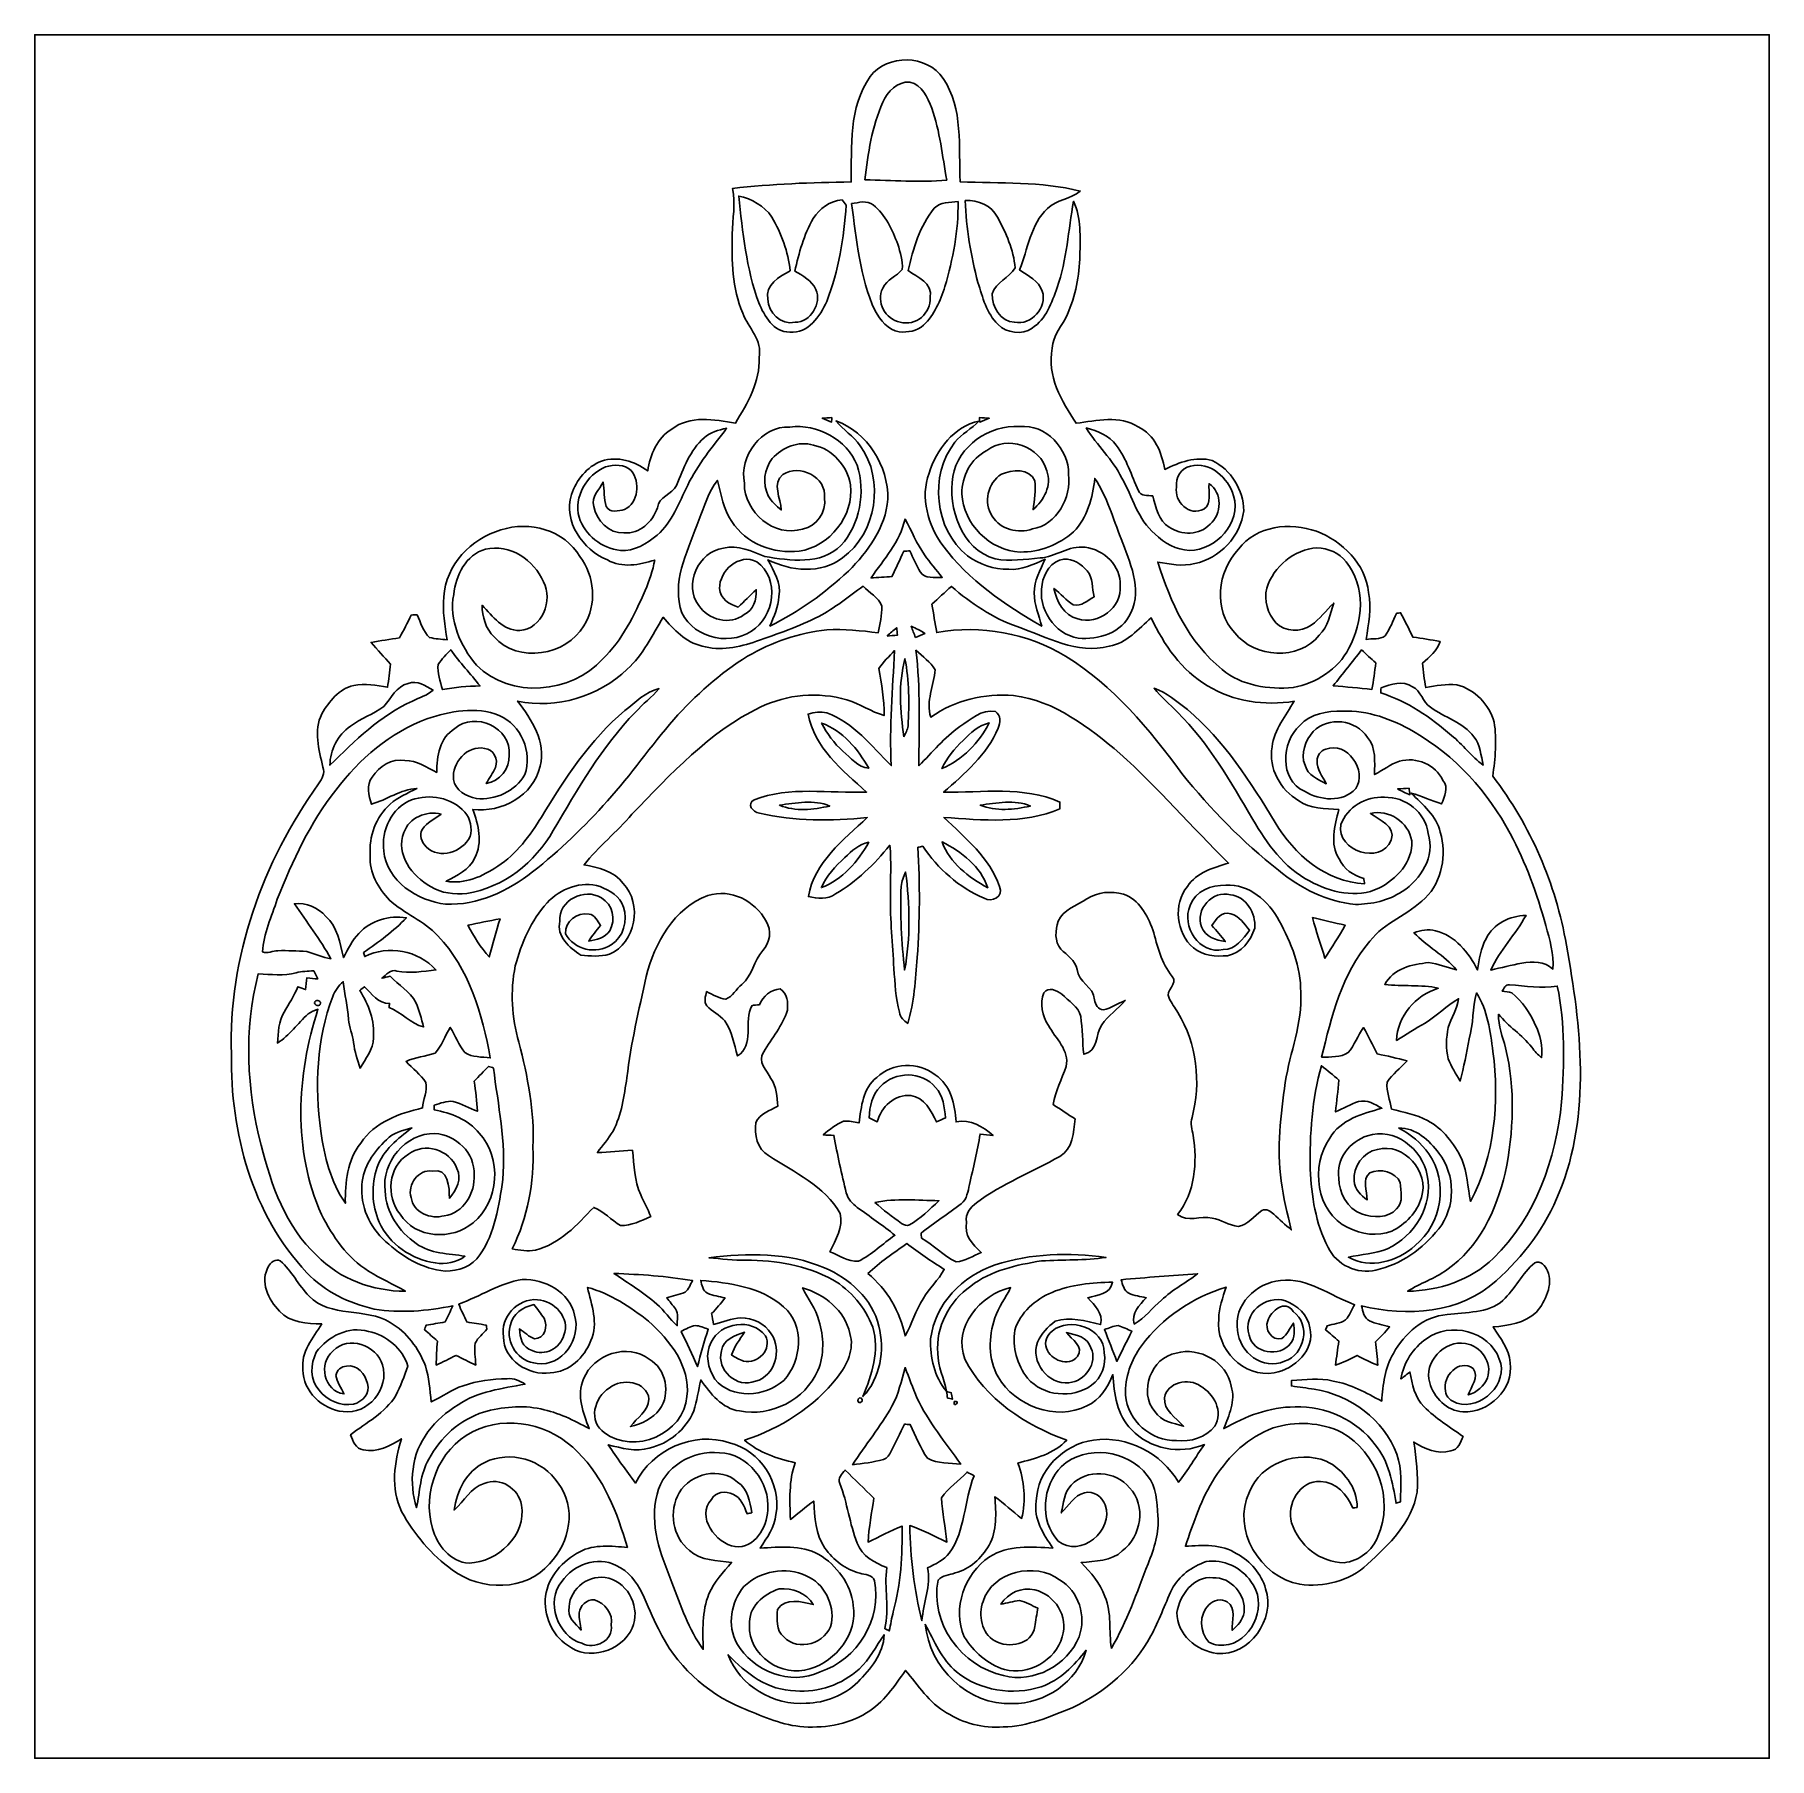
# Model space of a CAD drawing. Header units: centimetres. Extents: x -16.8 to 16.8, y -16.7 to 16.7.
import ezdxf

# ---------------------------------------------------------------- set-up
doc = ezdxf.new("R2010")
doc.units = ezdxf.units.CM
doc.header["$MEASUREMENT"] = 0
doc.layers.add('Layer 1', color=7, linetype='Continuous')

msp = doc.modelspace()

# ---------------------------------------------------------------- linework, layer by layer
at = {"layer": 'Layer 1', "color": 7}
for points, knots in [([(-16.77458, 16.66875), (-16.77458, 16.66875), (16.77458, 16.66875), (16.77458, 16.66875), (16.77458, 16.66875), (16.77458, 16.66875), (16.77458, -16.66875), (16.77458, -16.66875), (16.77458, -16.66875), (16.77458, -16.66875), (-16.77458, -16.66875), (-16.77458, -16.66875), (-16.77458, -16.66875), (-16.77458, -16.66875), (-16.77458, 16.66875), (-16.77458, 16.66875), (-16.77458, 16.66875), (-16.77458, 16.66875), (-16.77458, 16.66875), (-16.77458, 16.66875)], [0, 0, 0, 0, 0.16666667, 0.16666667, 0.16666667, 0.16666667, 0.33333333, 0.33333333, 0.33333333, 0.33333333, 0.5, 0.5, 0.5, 0.5, 0.66666667, 0.66666667, 0.66666667, 0.66666667, 1, 1, 1, 1]), ([(-0.61666, 15.85736), (-1.03399, 15.26681), (-0.97155, 14.50375), (-0.98284, 13.82007), (-0.98284, 13.82007), (-1.74978, 13.81019), (-2.51742, 13.78444), (-3.27942, 13.69377), (-3.27942, 13.69377), (-3.21663, 13.40273), (-3.2766, 13.10534), (-3.28366, 12.81183), (-3.28366, 12.81183), (-3.2953, 12.29677), (-3.28754, 11.76232), (-3.07869, 11.28113), (-3.07869, 11.28113), (-2.96898, 10.99432), (-2.69381, 10.75866), (-2.76472, 10.42423), (-2.76472, 10.42423), (-2.74038, 9.95433), (-2.98873, 9.53946), (-3.22298, 9.15494), (-3.22298, 9.15494), (-3.62903, 9.22761), (-4.10175, 9.31157), (-4.45417, 9.04028), (-4.45417, 9.04028), (-4.7371, 8.86883), (-4.8708, 8.54498), (-4.91631, 8.23031), (-4.91631, 8.23031), (-5.17454, 8.42151), (-5.49204, 8.52417), (-5.81272, 8.42081), (-5.81272, 8.42081), (-6.09353, 8.31462), (-6.29955, 8.05286), (-6.39128, 7.7724), (-6.39128, 7.7724), (-6.55708, 7.24994), (-6.17255, 6.70489), (-5.69736, 6.50946), (-5.69736, 6.50946), (-5.41584, 6.34929), (-5.07647, 6.41174), (-4.78296, 6.50769), (-4.78296, 6.50769), (-4.81789, 6.30484), (-4.88844, 6.11011), (-4.96746, 5.92067), (-4.96746, 5.92067), (-5.1756, 5.44124), (-5.40808, 4.95794), (-5.79155, 4.59176), (-5.79155, 4.59176), (-6.39586, 3.92359), (-7.57661, 3.81247), (-8.22713, 4.47358), (-8.22713, 4.47358), (-8.54569, 4.8447), (-8.763, 5.34776), (-8.67093, 5.84412), (-8.67093, 5.84412), (-8.63, 6.20889), (-8.43598, 6.60964), (-8.05709, 6.71759), (-8.05709, 6.71759), (-7.59143, 6.83048), (-7.112, 6.5091), (-6.93455, 6.08365), (-6.93455, 6.08365), (-6.74088, 5.73476), (-6.96383, 5.16996), (-7.39105, 5.14597), (-7.39105, 5.14597), (-7.71878, 5.1368), (-7.91633, 5.42184), (-8.1213, 5.6321), (-8.1213, 5.6321), (-8.11742, 5.40985), (-8.05215, 5.17984), (-7.89058, 5.02038), (-7.89058, 5.02038), (-7.42421, 4.50497), (-6.49534, 4.65279), (-6.15209, 5.23734), (-6.15209, 5.23734), (-5.89492, 5.64515), (-5.94395, 6.19689), (-6.229, 6.57719), (-6.229, 6.57719), (-6.52851, 7.08695), (-7.21078, 7.27392), (-7.75617, 7.09013), (-7.75617, 7.09013), (-8.33191, 6.92997), (-8.82368, 6.4068), (-8.86319, 5.79826), (-8.86319, 5.79826), (-8.88541, 5.51956), (-8.84555, 5.24087), (-8.79687, 4.96711), (-8.79687, 4.96711), (-8.91152, 4.97064), (-9.02653, 4.98546), (-9.13871, 5.00909), (-9.13871, 5.00909), (-9.26253, 5.1241), (-9.30769, 5.29766), (-9.37895, 5.44618), (-9.37895, 5.44618), (-9.41705, 5.44583), (-9.45444, 5.44513), (-9.49219, 5.44407), (-9.49219, 5.44407), (-9.56134, 5.29308), (-9.64106, 5.14773), (-9.72044, 5.00168), (-9.72044, 5.00168), (-9.90318, 4.97664), (-10.08556, 4.94736), (-10.26689, 4.91314), (-10.26689, 4.91314), (-10.14624, 4.76991), (-10.01713, 4.63444), (-9.89083, 4.49615), (-9.89083, 4.49615), (-9.91023, 4.34622), (-9.92928, 4.19629), (-9.94869, 4.04601), (-9.94869, 4.04601), (-10.16423, 4.08764), (-10.38684, 4.1208), (-10.60521, 4.08023), (-10.60521, 4.08023), (-10.88778, 4.01884), (-11.08357, 3.76978), (-11.2208, 3.53236), (-11.2208, 3.53236), (-11.3919, 3.20993), (-11.26737, 2.83986), (-11.20458, 2.50402), (-11.20458, 2.50402), (-11.14989, 2.38407), (-11.22151, 2.27612), (-11.28254, 2.18158), (-11.28254, 2.18158), (-12.36239, 0.66887), (-13.0369, -1.17863), (-12.96846, -3.05153), (-12.96846, -3.05153), (-12.99422, -4.56706), (-12.56736, -6.15139), (-11.51008, -7.2771), (-11.51008, -7.2771), (-11.16401, -7.64328), (-10.69375, -7.86871), (-10.20727, -7.97983), (-10.20727, -7.97983), (-9.70174, -8.06662), (-9.18563, -8.01335), (-8.68539, -7.91774), (-8.68539, -7.91774), (-8.73478, -8.02252), (-8.78664, -8.12553), (-8.83744, -8.2296), (-8.83744, -8.2296), (-8.9602, -8.25112), (-9.08297, -8.27158), (-9.20503, -8.29416), (-9.20503, -8.29416), (-9.21244, -8.31568), (-9.2269, -8.35872), (-9.23396, -8.37988), (-9.23396, -8.37988), (-9.15176, -8.4515), (-9.06956, -8.52487), (-8.98666, -8.59755), (-8.98666, -8.59755), (-8.99654, -8.75277), (-9.00536, -8.90764), (-9.00959, -9.06321), (-9.00959, -9.06321), (-8.88048, -9.00324), (-8.75242, -8.9408), (-8.62542, -8.87624), (-8.62542, -8.87624), (-8.49877, -8.93868), (-8.37248, -9.00289), (-8.24406, -9.06251), (-8.24406, -9.06251), (-8.24865, -8.92104), (-8.27758, -8.77852), (-8.25359, -8.63847), (-8.25359, -8.63847), (-8.20314, -8.53158), (-8.09943, -8.46102), (-8.02711, -8.37071), (-8.02711, -8.37071), (-8.03099, -8.3506), (-8.03875, -8.31074), (-8.04263, -8.29063), (-8.04263, -8.29063), (-8.16751, -8.26876), (-8.29134, -8.2483), (-8.41622, -8.2296), (-8.41622, -8.2296), (-8.4709, -8.11565), (-8.52452, -8.00206), (-8.57321, -7.88599), (-8.57321, -7.88599), (-8.16151, -7.73112), (-7.78122, -7.47995), (-7.34378, -7.40586), (-7.34378, -7.40586), (-6.91162, -7.39069), (-6.43114, -7.65104), (-6.33377, -8.09696), (-6.33377, -8.09696), (-6.1916, -8.54075), (-6.56908, -9.10449), (-7.05908, -9.03005), (-7.05908, -9.03005), (-7.40551, -9.011), (-7.67856, -8.63847), (-7.5759, -8.30227), (-7.5759, -8.30227), (-7.54098, -8.07438), (-7.33002, -7.93856), (-7.11941, -7.89305), (-7.11941, -7.89305), (-7.05309, -7.98019), (-6.98359, -8.06556), (-6.92397, -8.15834), (-6.92397, -8.15834), (-6.83472, -8.30263), (-6.91656, -8.55874), (-7.10671, -8.5531), (-7.10671, -8.5531), (-7.2203, -8.51923), (-7.30109, -8.42469), (-7.39846, -8.36224), (-7.39846, -8.36224), (-7.3914, -8.52593), (-7.34166, -8.73795), (-7.15504, -8.77958), (-7.15504, -8.77958), (-6.91444, -8.90094), (-6.60682, -8.73654), (-6.54085, -8.48572), (-6.54085, -8.48572), (-6.40362, -8.15269), (-6.72853, -7.8172), (-7.05203, -7.79815), (-7.05203, -7.79815), (-7.43197, -7.76993), (-7.78087, -8.13647), (-7.70784, -8.51853), (-7.70784, -8.51853), (-7.70573, -8.96338), (-7.21889, -9.277), (-6.80438, -9.21244), (-6.80438, -9.21244), (-6.43502, -9.20432), (-6.14751, -8.91469), (-6.01592, -8.59014), (-6.01592, -8.59014), (-5.86352, -8.25747), (-6.00922, -7.89658), (-6.08154, -7.56073), (-6.08154, -7.56073), (-5.64339, -7.68138), (-5.25463, -7.93821), (-4.89973, -8.21514), (-4.89973, -8.21514), (-4.49333, -8.58167), (-4.08799, -9.08614), (-4.1596, -9.66929), (-4.1596, -9.66929), (-4.21252, -10.39072), (-5.18301, -10.80876), (-5.75239, -10.37237), (-5.75239, -10.37237), (-6.07589, -10.16176), (-5.95383, -9.67775), (-5.66103, -9.50912), (-5.66103, -9.50912), (-5.42431, -9.30169), (-4.93324, -9.37577), (-4.89338, -9.72256), (-4.89338, -9.72256), (-4.90255, -9.95468), (-5.12763, -10.08239), (-5.25251, -10.25384), (-5.25251, -10.25384), (-5.04049, -10.19598), (-4.82071, -10.10356), (-4.68842, -9.91941), (-4.68842, -9.91941), (-4.46652, -9.62025), (-4.56283, -9.13165), (-4.8895, -8.94856), (-4.8895, -8.94856), (-5.30366, -8.62683), (-5.97147, -8.85578), (-6.15774, -9.33027), (-6.15774, -9.33027), (-6.30167, -9.64777), (-6.16726, -9.99067), (-6.04767, -10.29229), (-6.04767, -10.29229), (-6.34647, -10.13425), (-6.65057, -9.97656), (-6.98606, -9.91235), (-6.98606, -9.91235), (-7.35189, -9.83015), (-7.73395, -9.8739), (-8.09202, -9.97197), (-8.09202, -9.97197), (-8.54781, -10.11908), (-8.93304, -10.45951), (-9.15176, -10.88425), (-9.15176, -10.88425), (-9.32039, -11.16683), (-9.32462, -11.50514), (-9.38706, -11.81982), (-9.38706, -11.81982), (-9.46362, -11.57958), (-9.49113, -11.32487), (-9.45656, -11.07511), (-9.45656, -11.07511), (-9.40717, -10.54594), (-9.02723, -10.09826), (-8.58661, -9.83086), (-8.58661, -9.83086), (-8.20349, -9.57121), (-7.73395, -9.51477), (-7.2898, -9.43292), (-7.2898, -9.43292), (-7.39387, -9.36943), (-7.50676, -9.30346), (-7.63729, -9.33062), (-7.63729, -9.33062), (-7.92586, -9.3278), (-8.21619, -9.36907), (-8.48995, -9.46221), (-8.48995, -9.46221), (-8.70973, -9.53558), (-8.89494, -9.67952), (-9.10343, -9.77653), (-9.10343, -9.77653), (-9.13306, -9.54299), (-9.14541, -9.30416), (-9.21808, -9.07909), (-9.21808, -9.07909), (-9.34755, -8.73619), (-9.57968, -8.42751), (-9.89683, -8.23842), (-9.89683, -8.23842), (-10.37872, -7.94314), (-11.05323, -8.1594), (-11.46704, -7.72901), (-11.46704, -7.72901), (-11.67412, -7.51769), (-11.80218, -7.24182), (-12.02373, -7.04462), (-12.02373, -7.04462), (-12.11545, -7.01357), (-12.2114, -7.06861), (-12.25056, -7.15257), (-12.25056, -7.15257), (-12.42342, -7.43691), (-12.25938, -7.80838), (-12.04066, -8.01899), (-12.04066, -8.01899), (-11.83146, -8.2483), (-11.51008, -8.25923), (-11.22257, -8.26558), (-11.22257, -8.26558), (-11.39119, -8.53793), (-11.63214, -8.80851), (-11.58628, -9.15353), (-11.58628, -9.15353), (-11.58699, -9.56804), (-11.21304, -9.92399), (-10.80876, -9.9628), (-10.80876, -9.9628), (-10.33357, -10.033), (-9.906, -9.51301), (-10.04535, -9.05969), (-10.04535, -9.05969), (-10.15965, -8.6808), (-10.71316, -8.47337), (-11.00032, -8.79052), (-11.00032, -8.79052), (-11.30088, -9.023), (-11.17671, -9.5691), (-10.795, -9.62131), (-10.795, -9.62131), (-10.84545, -9.50172), (-10.92764, -9.39236), (-10.94775, -9.26218), (-10.94775, -9.26218), (-10.93752, -9.16164), (-10.84157, -9.08403), (-10.74279, -9.08403), (-10.74279, -9.08403), (-10.5343, -9.04487), (-10.38331, -9.23925), (-10.33886, -9.41705), (-10.33886, -9.41705), (-10.27113, -9.60861), (-10.43728, -9.773), (-10.60556, -9.81922), (-10.60556, -9.81922), (-10.85744, -9.86296), (-11.12238, -9.7469), (-11.27407, -9.54511), (-11.27407, -9.54511), (-11.46069, -9.35143), (-11.43635, -9.03993), (-11.33016, -8.81345), (-11.33016, -8.81345), (-11.10192, -8.50794), (-10.70257, -8.2991), (-10.31769, -8.41269), (-10.31769, -8.41269), (-9.97126, -8.4776), (-9.66047, -8.74995), (-9.55534, -9.08473), (-9.55534, -9.08473), (-9.6199, -9.27841), (-9.70527, -9.46679), (-9.78958, -9.65376), (-9.78958, -9.65376), (-9.99913, -9.98502), (-10.36003, -10.17729), (-10.66341, -10.41082), (-10.66341, -10.41082), (-10.62637, -10.52901), (-10.56428, -10.68705), (-10.41929, -10.70222), (-10.41929, -10.70222), (-10.14448, -10.75937), (-9.90071, -10.62814), (-9.68022, -10.48773), (-9.68022, -10.48773), (-9.82521, -10.94564), (-9.88871, -11.44446), (-9.67705, -11.89743), (-9.67705, -11.89743), (-9.4361, -12.3377), (-9.10096, -12.73598), (-8.69103, -13.02844), (-8.69103, -13.02844), (-8.14776, -13.43378), (-7.27428, -13.44718), (-6.81567, -12.90461), (-6.81567, -12.90461), (-6.4195, -12.50562), (-6.28968, -11.80359), (-6.65268, -11.34392), (-6.65268, -11.34392), (-6.94866, -10.89448), (-7.58261, -10.70434), (-8.06944, -10.94564), (-8.06944, -10.94564), (-8.42504, -11.11144), (-8.60848, -11.49526), (-8.66316, -11.86639), (-8.66316, -11.86639), (-8.46067, -11.70305), (-8.3506, -11.43), (-8.08214, -11.35556), (-8.08214, -11.35556), (-7.7724, -11.21692), (-7.41398, -11.44623), (-7.36106, -11.77008), (-7.36106, -11.77008), (-7.2584, -12.35498), (-7.81756, -12.87886), (-8.37459, -12.89226), (-8.37459, -12.89226), (-8.74501, -12.87568), (-8.98454, -12.54443), (-9.08262, -12.22128), (-9.08262, -12.22128), (-9.28511, -11.52454), (-8.96549, -10.6874), (-8.30756, -10.3565), (-8.30756, -10.3565), (-7.64434, -10.00936), (-6.77086, -10.21045), (-6.27027, -10.7502), (-6.27027, -10.7502), (-5.76016, -11.24197), (-5.50933, -11.92706), (-5.30931, -12.59064), (-5.30931, -12.59064), (-5.61587, -12.56736), (-5.95277, -12.51973), (-6.23394, -12.67636), (-6.23394, -12.67636), (-6.56484, -12.84464), (-6.8393, -13.15755), (-6.89504, -13.5322), (-6.89504, -13.5322), (-6.93279, -13.89309), (-6.78215, -14.27797), (-6.47206, -14.47941), (-6.47206, -14.47941), (-6.0766, -14.80256), (-5.42361, -14.59724), (-5.21653, -14.15133), (-5.21653, -14.15133), (-5.05425, -13.77491), (-5.2772, -13.29161), (-5.67302, -13.18719), (-5.67302, -13.18719), (-6.02615, -13.087), (-6.4262, -13.37275), (-6.43678, -13.73964), (-6.43678, -13.73964), (-6.483, -13.93649), (-6.32284, -14.06384), (-6.20642, -14.18802), (-6.20642, -14.18802), (-6.21983, -14.07795), (-6.25122, -13.96894), (-6.24417, -13.85746), (-6.24417, -13.85746), (-6.23111, -13.71706), (-6.09353, -13.58618), (-5.9496, -13.60487), (-5.9496, -13.60487), (-5.74781, -13.66485), (-5.57848, -13.87052), (-5.62539, -14.09241), (-5.62539, -14.09241), (-5.57601, -14.39298), (-5.94713, -14.5736), (-6.19019, -14.44413), (-6.19019, -14.44413), (-6.66821, -14.30937), (-6.89786, -13.63557), (-6.57931, -13.24681), (-6.57931, -13.24681), (-6.35529, -12.92401), (-5.89245, -12.74798), (-5.52838, -12.93777), (-5.52838, -12.93777), (-5.04155, -13.16496), (-4.947, -13.73646), (-4.71064, -14.16473), (-4.71064, -14.16473), (-4.38362, -14.85018), (-3.79942, -15.40087), (-3.09951, -15.69367), (-3.09951, -15.69367), (-2.73473, -15.83655), (-2.37349, -16.01047), (-1.97908, -16.05315), (-1.97908, -16.05315), (-1.53776, -16.09372), (-1.0668, -16.02846), (-0.68545, -15.78963), (-0.68545, -15.78963), (-0.35772, -15.59701), (-0.14393, -15.27281), (0.06844, -14.96801), (0.06844, -14.96801), (0.31574, -15.25623), (0.52317, -15.59701), (0.8636, -15.78716), (0.8636, -15.78716), (1.18604, -15.99353), (1.57374, -16.09196), (1.95615, -16.06162), (1.95615, -16.06162), (2.43064, -16.05527), (2.87267, -15.85948), (3.30482, -15.68485), (3.30482, -15.68485), (3.93241, -15.3924), (4.48134, -14.91192), (4.81436, -14.30126), (4.81436, -14.30126), (4.97346, -14.01233), (5.07894, -13.69871), (5.22076, -13.40167), (5.22076, -13.40167), (5.3534, -13.13815), (5.61058, -12.96317), (5.88116, -12.86369), (5.88116, -12.86369), (6.21453, -12.81359), (6.56343, -12.9727), (6.74934, -13.25104), (6.74934, -13.25104), (7.07884, -13.65532), (6.81284, -14.345), (6.32037, -14.46953), (6.32037, -14.46953), (6.19196, -14.48999), (6.04767, -14.48788), (5.93443, -14.42014), (5.93443, -14.42014), (5.74957, -14.23035), (5.74322, -13.88569), (5.93619, -13.69801), (5.93619, -13.69801), (6.02897, -13.61652), (6.17643, -13.56219), (6.2865, -13.64509), (6.2865, -13.64509), (6.47735, -13.76116), (6.37152, -14.01127), (6.38598, -14.19437), (6.38598, -14.19437), (6.49252, -14.10264), (6.59201, -13.98834), (6.61564, -13.84547), (6.61564, -13.84547), (6.66009, -13.51068), (6.36058, -13.15791), (6.01345, -13.17554), (6.01345, -13.17554), (5.63774, -13.13815), (5.36822, -13.51562), (5.31848, -13.85147), (5.31848, -13.85147), (5.31107, -14.27092), (5.69983, -14.58912), (6.09106, -14.6431), (6.09106, -14.6431), (6.72324, -14.69637), (7.23089, -13.97423), (7.03227, -13.38968), (7.03227, -13.38968), (6.94831, -13.1004), (6.74052, -12.85487), (6.47629, -12.71341), (6.47629, -12.71341), (6.18525, -12.51832), (5.81413, -12.54795), (5.48146, -12.5663), (5.48146, -12.5663), (5.6388, -12.11086), (5.78591, -11.64519), (6.05155, -11.23809), (6.05155, -11.23809), (6.32178, -10.8204), (6.70137, -10.45104), (7.17585, -10.27994), (7.17585, -10.27994), (7.60695, -10.13989), (8.09907, -10.16741), (8.50794, -10.36567), (8.50794, -10.36567), (9.17751, -10.74561), (9.531, -11.66001), (9.20291, -12.37686), (9.20291, -12.37686), (9.10237, -12.65132), (8.83849, -12.85452), (8.54957, -12.88521), (8.54957, -12.88521), (8.08919, -12.88662), (7.66974, -12.54654), (7.53604, -12.11298), (7.53604, -12.11298), (7.4295, -11.75949), (7.69408, -11.28713), (8.09166, -11.31358), (8.09166, -11.31358), (8.39258, -11.3284), (8.61519, -11.56264), (8.71679, -11.82899), (8.71679, -11.82899), (8.73831, -11.82582), (8.78134, -11.81982), (8.80286, -11.81664), (8.80286, -11.81664), (8.80957, -11.42929), (8.53581, -11.08569), (8.20244, -10.91847), (8.20244, -10.91847), (7.65775, -10.70681), (6.93914, -10.95375), (6.72006, -11.51784), (6.72006, -11.51784), (6.36834, -12.23892), (6.92961, -13.16531), (7.69197, -13.3029), (7.69197, -13.3029), (8.15446, -13.36252), (8.65646, -13.24363), (9.00112, -12.91661), (9.00112, -12.91661), (9.42446, -12.53666), (9.8619, -12.10381), (9.96421, -11.5189), (9.96421, -11.5189), (9.98149, -11.19505), (9.95151, -10.87191), (9.89683, -10.55335), (9.89683, -10.55335), (10.11273, -10.67964), (10.35332, -10.79641), (10.61402, -10.72268), (10.61402, -10.72268), (10.75408, -10.70822), (10.80417, -10.55053), (10.85109, -10.44399), (10.85109, -10.44399), (10.59603, -10.25842), (10.31875, -10.0965), (10.09862, -9.86861), (10.09862, -9.86861), (9.91588, -9.69363), (9.86508, -9.43363), (9.82204, -9.19586), (9.82204, -9.19586), (9.76524, -9.24207), (9.70809, -9.28829), (9.64882, -9.33132), (9.64882, -9.33132), (9.70386, -9.02018), (9.87813, -8.73196), (10.14342, -8.55627), (10.14342, -8.55627), (10.59427, -8.21408), (11.35451, -8.39964), (11.55171, -8.94644), (11.55171, -8.94644), (11.74821, -9.4174), (11.19964, -9.94163), (10.7315, -9.79946), (10.7315, -9.79946), (10.62778, -9.76171), (10.51842, -9.6841), (10.50996, -9.56451), (10.50996, -9.56451), (10.45069, -9.28335), (10.76431, -8.93127), (11.04865, -9.13059), (11.04865, -9.13059), (11.16259, -9.29181), (11.00737, -9.48337), (10.95022, -9.63895), (10.95022, -9.63895), (11.11567, -9.59203), (11.26278, -9.47455), (11.32346, -9.31016), (11.32346, -9.31016), (11.42612, -9.02229), (11.19117, -8.68151), (10.89554, -8.64553), (10.89554, -8.64553), (10.49337, -8.57426), (10.08168, -9.00677), (10.20657, -9.40541), (10.20657, -9.40541), (10.28418, -9.6961), (10.53924, -9.94904), (10.84756, -9.96562), (10.84756, -9.96562), (11.34674, -9.99349), (11.83816, -9.52888), (11.76126, -9.01771), (11.76126, -9.01771), (11.74644, -8.74677), (11.56794, -8.54357), (11.43212, -8.32556), (11.43212, -8.32556), (11.7288, -8.29804), (12.04489, -8.25641), (12.27067, -8.03734), (12.27067, -8.03734), (12.446, -7.82214), (12.60016, -7.51911), (12.48304, -7.23829), (12.48304, -7.23829), (12.44635, -7.14551), (12.34581, -7.03298), (12.23716, -7.08484), (12.23716, -7.08484), (11.99056, -7.2898), (11.85474, -7.5946), (11.62226, -7.81226), (11.62226, -7.81226), (11.33087, -8.06768), (10.90471, -8.03522), (10.54523, -8.08708), (10.54523, -8.08708), (10.09086, -8.11389), (9.71691, -8.45397), (9.5056, -8.83603), (9.5056, -8.83603), (9.34085, -9.11613), (9.29993, -9.44174), (9.2777, -9.7596), (9.2777, -9.7596), (8.97819, -9.60191), (8.67692, -9.43081), (8.33861, -9.37189), (8.33861, -9.37189), (8.07402, -9.30346), (7.80097, -9.34544), (7.53322, -9.36449), (7.53322, -9.36449), (7.53322, -9.39024), (7.53286, -9.44139), (7.53286, -9.46714), (7.53286, -9.46714), (7.68032, -9.48619), (7.82779, -9.50701), (7.97489, -9.5317), (7.97489, -9.5317), (8.67022, -9.64106), (9.32568, -10.11414), (9.56874, -10.78724), (9.56874, -10.78724), (9.67916, -11.08393), (9.64671, -11.40072), (9.6393, -11.71011), (9.6393, -11.71011), (9.61849, -11.71646), (9.57651, -11.7288), (9.55569, -11.7348), (9.55569, -11.7348), (9.49113, -11.33969), (9.41493, -10.91953), (9.1507, -10.60379), (9.1507, -10.60379), (8.79757, -10.12261), (8.19467, -9.85344), (7.60236, -9.87249), (7.60236, -9.87249), (7.11165, -9.87072), (6.64492, -10.05346), (6.22371, -10.29229), (6.22371, -10.29229), (6.31896, -10.03124), (6.46359, -9.75854), (6.36376, -9.47349), (6.36376, -9.47349), (6.28862, -9.00254), (5.75522, -8.70585), (5.30507, -8.83073), (5.30507, -8.83073), (4.81753, -8.91399), (4.56918, -9.58497), (4.88879, -9.9635), (4.88879, -9.9635), (5.00839, -10.15612), (5.24757, -10.18293), (5.44689, -10.24467), (5.44689, -10.24467), (5.29802, -10.08309), (5.05742, -9.94128), (5.07682, -9.69363), (5.07682, -9.69363), (5.12762, -9.39271), (5.5499, -9.30099), (5.77039, -9.47067), (5.77039, -9.47067), (6.03709, -9.60931), (6.21806, -9.96774), (6.04873, -10.24678), (6.04873, -10.24678), (5.87657, -10.46127), (5.57989, -10.55687), (5.31072, -10.52407), (5.31072, -10.52407), (4.82212, -10.54065), (4.35681, -10.13495), (4.32506, -9.64389), (4.32506, -9.64389), (4.30565, -9.30028), (4.43265, -8.96408), (4.63268, -8.68927), (4.63268, -8.68927), (5.03555, -8.1467), (5.62398, -7.75159), (6.26816, -7.55438), (6.26816, -7.55438), (6.20677, -7.75582), (6.12704, -7.95479), (6.12669, -8.16892), (6.12669, -8.16892), (6.05896, -8.74466), (6.61352, -9.32392), (7.19878, -9.20997), (7.19878, -9.20997), (7.59601, -9.15), (7.99112, -8.76723), (7.89058, -8.33967), (7.89058, -8.33967), (7.85213, -8.09025), (7.64152, -7.91069), (7.41856, -7.82038), (7.41856, -7.82038), (7.03615, -7.69373), (6.57119, -8.07508), (6.71759, -8.48501), (6.71759, -8.48501), (6.77757, -8.83849), (7.31485, -8.92316), (7.51452, -8.6427), (7.51452, -8.6427), (7.60659, -8.53264), (7.59248, -8.38165), (7.57026, -8.25041), (7.57026, -8.25041), (7.49547, -8.34849), (7.45455, -8.48042), (7.34448, -8.54604), (7.34448, -8.54604), (7.15716, -8.60531), (7.00158, -8.37142), (7.07496, -8.20596), (7.07496, -8.20596), (7.1307, -8.01229), (7.41186, -7.78757), (7.56744, -8.02464), (7.56744, -8.02464), (7.90998, -8.27793), (7.79604, -8.85684), (7.39775, -8.98984), (7.39775, -8.98984), (6.98218, -9.17222), (6.52392, -8.82015), (6.4897, -8.39435), (6.4897, -8.39435), (6.40221, -7.90046), (6.852, -7.46866), (7.32014, -7.42632), (7.32014, -7.42632), (7.85107, -7.36459), (8.27934, -7.72372), (8.75312, -7.89481), (8.75312, -7.89481), (8.69774, -7.99359), (8.65787, -8.10542), (8.58061, -8.18974), (8.58061, -8.18974), (8.47619, -8.26064), (8.34002, -8.26382), (8.22431, -8.30298), (8.22431, -8.30298), (8.21619, -8.32203), (8.19997, -8.36013), (8.19185, -8.37918), (8.19185, -8.37918), (8.27617, -8.4515), (8.36154, -8.52629), (8.44762, -8.59966), (8.44762, -8.59966), (8.42821, -8.75453), (8.40458, -8.90976), (8.382, -9.06463), (8.382, -9.06463), (8.52664, -9.01347), (8.66528, -8.9468), (8.80181, -8.87659), (8.80181, -8.87659), (8.93198, -8.94644), (9.06462, -9.01241), (9.20256, -9.06604), (9.20256, -9.06604), (9.19374, -8.91399), (9.17011, -8.763), (9.15987, -8.61131), (9.15987, -8.61131), (9.25266, -8.51817), (9.34932, -8.42821), (9.4301, -8.32414), (9.4301, -8.32414), (9.30028, -8.28393), (9.1634, -8.26523), (9.04099, -8.20596), (9.04099, -8.20596), (8.93022, -8.15587), (8.9214, -8.02005), (8.88577, -7.91951), (8.88577, -7.91951), (9.76066, -8.12518), (10.79817, -8.06873), (11.48927, -7.43268), (11.48927, -7.43268), (12.01914, -6.96736), (12.44882, -6.38246), (12.71199, -5.72699), (12.71199, -5.72699), (13.33147, -4.20582), (13.13568, -2.51389), (12.84993, -0.94015), (12.84993, -0.94015), (12.64673, 0.24236), (12.15884, 1.37336), (11.42612, 2.32445), (11.42612, 2.32445), (11.4741, 2.67123), (11.50761, 3.02613), (11.45364, 3.37361), (11.45364, 3.37361), (11.36086, 3.71687), (11.07581, 4.00685), (10.73044, 4.0961), (10.73044, 4.0961), (10.52795, 4.11057), (10.32722, 4.08058), (10.13001, 4.04001), (10.13001, 4.04001), (10.1032, 4.19735), (10.08062, 4.35504), (10.06828, 4.51379), (10.06828, 4.51379), (10.1981, 4.63832), (10.35473, 4.75156), (10.4073, 4.93219), (10.4073, 4.93219), (10.23267, 4.96358), (10.05805, 4.99181), (9.88272, 5.01579), (9.88272, 5.01579), (9.80334, 5.17384), (9.72397, 5.33153), (9.64424, 5.48887), (9.64424, 5.48887), (9.62342, 5.48569), (9.5818, 5.47864), (9.56098, 5.47546), (9.56098, 5.47546), (9.50101, 5.32624), (9.43398, 5.17878), (9.34755, 5.04296), (9.34755, 5.04296), (9.24207, 4.96535), (9.09849, 4.99039), (8.97467, 4.97346), (8.97467, 4.97346), (9.02794, 5.27226), (9.07979, 5.57565), (9.0237, 5.87939), (9.0237, 5.87939), (8.96408, 6.43149), (8.51994, 6.87634), (8.01546, 7.06367), (8.01546, 7.06367), (7.50993, 7.24535), (6.84953, 7.17656), (6.5091, 6.71971), (6.5091, 6.71971), (6.10306, 6.29461), (6.00992, 5.53649), (6.43925, 5.09834), (6.43925, 5.09834), (6.81814, 4.61081), (7.67433, 4.55648), (8.07085, 5.05248), (8.07085, 5.05248), (8.23877, 5.21899), (8.28393, 5.45853), (8.34919, 5.67655), (8.34919, 5.67655), (8.20737, 5.53014), (8.08143, 5.3661), (7.91457, 5.24616), (7.91457, 5.24616), (7.71313, 5.10752), (7.40798, 5.11422), (7.23159, 5.29167), (7.23159, 5.29167), (7.07319, 5.47299), (6.99911, 5.72594), (7.05485, 5.96371), (7.05485, 5.96371), (7.19032, 6.3821), (7.58155, 6.71442), (8.02569, 6.74582), (8.02569, 6.74582), (8.2356, 6.73382), (8.46314, 6.6488), (8.58802, 6.47065), (8.58802, 6.47065), (8.97572, 6.00498), (8.9214, 5.30648), (8.64164, 4.80095), (8.64164, 4.80095), (8.43527, 4.38679), (8.00947, 4.13067), (7.56779, 4.03966), (7.56779, 4.03966), (7.08977, 4.00085), (6.56943, 4.07353), (6.19125, 4.39208), (6.19125, 4.39208), (5.54355, 4.91102), (5.18689, 5.69278), (4.94736, 6.46818), (4.94736, 6.46818), (5.18266, 6.43008), (5.42537, 6.37681), (5.66279, 6.43961), (5.66279, 6.43961), (6.1468, 6.54121), (6.55285, 6.96771), (6.60929, 7.46231), (6.60929, 7.46231), (6.60541, 7.86342), (6.36341, 8.25571), (6.00075, 8.43209), (6.00075, 8.43209), (5.68007, 8.51958), (5.36575, 8.39858), (5.08035, 8.26206), (5.08035, 8.26206), (5.02391, 8.58696), (4.88703, 8.93374), (4.56706, 9.08191), (4.56706, 9.08191), (4.2097, 9.32004), (3.76343, 9.20397), (3.36832, 9.15282), (3.36832, 9.15282), (3.08539, 9.57333), (2.80106, 10.07604), (2.90301, 10.60274), (2.90301, 10.60274), (2.91747, 10.85568), (3.10197, 11.04089), (3.20146, 11.26102), (3.20146, 11.26102), (3.35562, 11.61979), (3.43359, 12.00961), (3.44064, 12.39943), (3.44064, 12.39943), (3.44487, 12.75009), (3.46745, 13.11981), (3.31823, 13.44718), (3.31823, 13.44718), (3.21733, 12.88979), (3.18805, 12.31724), (2.99967, 11.77784), (2.99967, 11.77784), (2.89772, 11.48821), (2.79083, 11.16577), (2.51636, 10.99467), (2.51636, 10.99467), (2.31881, 10.85391), (2.02671, 10.89731), (1.85702, 11.06452), (1.85702, 11.06452), (1.63513, 11.27901), (1.55857, 11.59087), (1.46897, 11.87485), (1.46897, 11.87485), (1.3335, 12.39273), (1.23472, 12.92437), (1.22308, 13.46094), (1.22308, 13.46094), (1.47532, 13.47047), (1.72649, 13.36887), (1.84785, 13.13815), (1.84785, 13.13815), (2.01154, 12.83511), (2.15688, 12.50527), (2.18969, 12.15954), (2.18969, 12.15954), (2.07257, 11.96481), (1.81151, 11.88755), (1.74625, 11.65472), (1.74625, 11.65472), (1.73073, 11.40601), (1.91029, 11.12061), (2.17452, 11.1058), (2.17452, 11.1058), (2.50225, 11.04406), (2.81164, 11.38873), (2.71357, 11.70764), (2.71357, 11.70764), (2.64195, 11.91013), (2.44158, 12.00961), (2.2733, 12.11862), (2.2733, 12.11862), (2.43522, 12.52149), (2.48497, 12.99598), (2.8127, 13.30889), (2.8127, 13.30889), (2.99191, 13.48387), (3.25967, 13.48599), (3.44805, 13.64262), (3.44805, 13.64262), (2.69205, 13.837), (1.89618, 13.78938), (1.12219, 13.82395), (1.12219, 13.82395), (1.09573, 14.49176), (1.18674, 15.23612), (0.79657, 15.82455), (0.79657, 15.82455), (0.48119, 16.2881), (-0.28258, 16.30186), (-0.61666, 15.85736)], [0, 0, 0, 0, 0.00330033, 0.00330033, 0.00330033, 0.00330033, 0.00660066, 0.00660066, 0.00660066, 0.00660066, 0.00990099, 0.00990099, 0.00990099, 0.00990099, 0.01320132, 0.01320132, 0.01320132, 0.01320132, 0.01650165, 0.01650165, 0.01650165, 0.01650165, 0.01980198, 0.01980198, 0.01980198, 0.01980198, 0.02310231, 0.02310231, 0.02310231, 0.02310231, 0.02640264, 0.02640264, 0.02640264, 0.02640264, 0.02970297, 0.02970297, 0.02970297, 0.02970297, 0.0330033, 0.0330033, 0.0330033, 0.0330033, 0.03630363, 0.03630363, 0.03630363, 0.03630363, 0.03960396, 0.03960396, 0.03960396, 0.03960396, 0.04290429, 0.04290429, 0.04290429, 0.04290429, 0.04620462, 0.04620462, 0.04620462, 0.04620462, 0.04950495, 0.04950495, 0.04950495, 0.04950495, 0.05280528, 0.05280528, 0.05280528, 0.05280528, 0.05610561, 0.05610561, 0.05610561, 0.05610561, 0.05940594, 0.05940594, 0.05940594, 0.05940594, 0.06270627, 0.06270627, 0.06270627, 0.06270627, 0.0660066, 0.0660066, 0.0660066, 0.0660066, 0.06930693, 0.06930693, 0.06930693, 0.06930693, 0.07260726, 0.07260726, 0.07260726, 0.07260726, 0.07590759, 0.07590759, 0.07590759, 0.07590759, 0.07920792, 0.07920792, 0.07920792, 0.07920792, 0.08250825, 0.08250825, 0.08250825, 0.08250825, 0.08580858, 0.08580858, 0.08580858, 0.08580858, 0.08910891, 0.08910891, 0.08910891, 0.08910891, 0.09240924, 0.09240924, 0.09240924, 0.09240924, 0.09570957, 0.09570957, 0.09570957, 0.09570957, 0.0990099, 0.0990099, 0.0990099, 0.0990099, 0.10231023, 0.10231023, 0.10231023, 0.10231023, 0.10561056, 0.10561056, 0.10561056, 0.10561056, 0.10891089, 0.10891089, 0.10891089, 0.10891089, 0.11221122, 0.11221122, 0.11221122, 0.11221122, 0.11551155, 0.11551155, 0.11551155, 0.11551155, 0.11881188, 0.11881188, 0.11881188, 0.11881188, 0.12211221, 0.12211221, 0.12211221, 0.12211221, 0.12541254, 0.12541254, 0.12541254, 0.12541254, 0.12871287, 0.12871287, 0.12871287, 0.12871287, 0.1320132, 0.1320132, 0.1320132, 0.1320132, 0.13531353, 0.13531353, 0.13531353, 0.13531353, 0.13861386, 0.13861386, 0.13861386, 0.13861386, 0.14191419, 0.14191419, 0.14191419, 0.14191419, 0.14521452, 0.14521452, 0.14521452, 0.14521452, 0.14851485, 0.14851485, 0.14851485, 0.14851485, 0.15181518, 0.15181518, 0.15181518, 0.15181518, 0.15511551, 0.15511551, 0.15511551, 0.15511551, 0.15841584, 0.15841584, 0.15841584, 0.15841584, 0.16171617, 0.16171617, 0.16171617, 0.16171617, 0.1650165, 0.1650165, 0.1650165, 0.1650165, 0.16831683, 0.16831683, 0.16831683, 0.16831683, 0.17161716, 0.17161716, 0.17161716, 0.17161716, 0.17491749, 0.17491749, 0.17491749, 0.17491749, 0.17821782, 0.17821782, 0.17821782, 0.17821782, 0.18151815, 0.18151815, 0.18151815, 0.18151815, 0.18481848, 0.18481848, 0.18481848, 0.18481848, 0.18811881, 0.18811881, 0.18811881, 0.18811881, 0.19141914, 0.19141914, 0.19141914, 0.19141914, 0.19471947, 0.19471947, 0.19471947, 0.19471947, 0.1980198, 0.1980198, 0.1980198, 0.1980198, 0.20132013, 0.20132013, 0.20132013, 0.20132013, 0.20462046, 0.20462046, 0.20462046, 0.20462046, 0.20792079, 0.20792079, 0.20792079, 0.20792079, 0.21122112, 0.21122112, 0.21122112, 0.21122112, 0.21452145, 0.21452145, 0.21452145, 0.21452145, 0.21782178, 0.21782178, 0.21782178, 0.21782178, 0.22112211, 0.22112211, 0.22112211, 0.22112211, 0.22442244, 0.22442244, 0.22442244, 0.22442244, 0.22772277, 0.22772277, 0.22772277, 0.22772277, 0.2310231, 0.2310231, 0.2310231, 0.2310231, 0.23432343, 0.23432343, 0.23432343, 0.23432343, 0.23762376, 0.23762376, 0.23762376, 0.23762376, 0.24092409, 0.24092409, 0.24092409, 0.24092409, 0.24422442, 0.24422442, 0.24422442, 0.24422442, 0.24752475, 0.24752475, 0.24752475, 0.24752475, 0.25082508, 0.25082508, 0.25082508, 0.25082508, 0.25412541, 0.25412541, 0.25412541, 0.25412541, 0.25742574, 0.25742574, 0.25742574, 0.25742574, 0.26072607, 0.26072607, 0.26072607, 0.26072607, 0.2640264, 0.2640264, 0.2640264, 0.2640264, 0.26732673, 0.26732673, 0.26732673, 0.26732673, 0.27062706, 0.27062706, 0.27062706, 0.27062706, 0.27392739, 0.27392739, 0.27392739, 0.27392739, 0.27722772, 0.27722772, 0.27722772, 0.27722772, 0.28052805, 0.28052805, 0.28052805, 0.28052805, 0.28382838, 0.28382838, 0.28382838, 0.28382838, 0.28712871, 0.28712871, 0.28712871, 0.28712871, 0.29042904, 0.29042904, 0.29042904, 0.29042904, 0.29372937, 0.29372937, 0.29372937, 0.29372937, 0.2970297, 0.2970297, 0.2970297, 0.2970297, 0.30033003, 0.30033003, 0.30033003, 0.30033003, 0.30363036, 0.30363036, 0.30363036, 0.30363036, 0.30693069, 0.30693069, 0.30693069, 0.30693069, 0.31023102, 0.31023102, 0.31023102, 0.31023102, 0.31353135, 0.31353135, 0.31353135, 0.31353135, 0.31683168, 0.31683168, 0.31683168, 0.31683168, 0.32013201, 0.32013201, 0.32013201, 0.32013201, 0.32343234, 0.32343234, 0.32343234, 0.32343234, 0.32673267, 0.32673267, 0.32673267, 0.32673267, 0.330033, 0.330033, 0.330033, 0.330033, 0.33333333, 0.33333333, 0.33333333, 0.33333333, 0.33663366, 0.33663366, 0.33663366, 0.33663366, 0.33993399, 0.33993399, 0.33993399, 0.33993399, 0.34323432, 0.34323432, 0.34323432, 0.34323432, 0.34653465, 0.34653465, 0.34653465, 0.34653465, 0.34983498, 0.34983498, 0.34983498, 0.34983498, 0.35313531, 0.35313531, 0.35313531, 0.35313531, 0.35643564, 0.35643564, 0.35643564, 0.35643564, 0.35973597, 0.35973597, 0.35973597, 0.35973597, 0.3630363, 0.3630363, 0.3630363, 0.3630363, 0.36633663, 0.36633663, 0.36633663, 0.36633663, 0.36963696, 0.36963696, 0.36963696, 0.36963696, 0.37293729, 0.37293729, 0.37293729, 0.37293729, 0.37623762, 0.37623762, 0.37623762, 0.37623762, 0.37953795, 0.37953795, 0.37953795, 0.37953795, 0.38283828, 0.38283828, 0.38283828, 0.38283828, 0.38613861, 0.38613861, 0.38613861, 0.38613861, 0.38943894, 0.38943894, 0.38943894, 0.38943894, 0.39273927, 0.39273927, 0.39273927, 0.39273927, 0.3960396, 0.3960396, 0.3960396, 0.3960396, 0.39933993, 0.39933993, 0.39933993, 0.39933993, 0.40264026, 0.40264026, 0.40264026, 0.40264026, 0.40594059, 0.40594059, 0.40594059, 0.40594059, 0.40924092, 0.40924092, 0.40924092, 0.40924092, 0.41254125, 0.41254125, 0.41254125, 0.41254125, 0.41584158, 0.41584158, 0.41584158, 0.41584158, 0.41914191, 0.41914191, 0.41914191, 0.41914191, 0.42244224, 0.42244224, 0.42244224, 0.42244224, 0.42574257, 0.42574257, 0.42574257, 0.42574257, 0.4290429, 0.4290429, 0.4290429, 0.4290429, 0.43234323, 0.43234323, 0.43234323, 0.43234323, 0.43564356, 0.43564356, 0.43564356, 0.43564356, 0.43894389, 0.43894389, 0.43894389, 0.43894389, 0.44224422, 0.44224422, 0.44224422, 0.44224422, 0.44554455, 0.44554455, 0.44554455, 0.44554455, 0.44884488, 0.44884488, 0.44884488, 0.44884488, 0.45214521, 0.45214521, 0.45214521, 0.45214521, 0.45544554, 0.45544554, 0.45544554, 0.45544554, 0.45874587, 0.45874587, 0.45874587, 0.45874587, 0.4620462, 0.4620462, 0.4620462, 0.4620462, 0.46534653, 0.46534653, 0.46534653, 0.46534653, 0.46864686, 0.46864686, 0.46864686, 0.46864686, 0.47194719, 0.47194719, 0.47194719, 0.47194719, 0.47524752, 0.47524752, 0.47524752, 0.47524752, 0.47854785, 0.47854785, 0.47854785, 0.47854785, 0.48184818, 0.48184818, 0.48184818, 0.48184818, 0.48514851, 0.48514851, 0.48514851, 0.48514851, 0.48844884, 0.48844884, 0.48844884, 0.48844884, 0.49174917, 0.49174917, 0.49174917, 0.49174917, 0.4950495, 0.4950495, 0.4950495, 0.4950495, 0.49834983, 0.49834983, 0.49834983, 0.49834983, 0.50165017, 0.50165017, 0.50165017, 0.50165017, 0.5049505, 0.5049505, 0.5049505, 0.5049505, 0.50825083, 0.50825083, 0.50825083, 0.50825083, 0.51155116, 0.51155116, 0.51155116, 0.51155116, 0.51485149, 0.51485149, 0.51485149, 0.51485149, 0.51815182, 0.51815182, 0.51815182, 0.51815182, 0.52145215, 0.52145215, 0.52145215, 0.52145215, 0.52475248, 0.52475248, 0.52475248, 0.52475248, 0.52805281, 0.52805281, 0.52805281, 0.52805281, 0.53135314, 0.53135314, 0.53135314, 0.53135314, 0.53465347, 0.53465347, 0.53465347, 0.53465347, 0.5379538, 0.5379538, 0.5379538, 0.5379538, 0.54125413, 0.54125413, 0.54125413, 0.54125413, 0.54455446, 0.54455446, 0.54455446, 0.54455446, 0.54785479, 0.54785479, 0.54785479, 0.54785479, 0.55115512, 0.55115512, 0.55115512, 0.55115512, 0.55445545, 0.55445545, 0.55445545, 0.55445545, 0.55775578, 0.55775578, 0.55775578, 0.55775578, 0.56105611, 0.56105611, 0.56105611, 0.56105611, 0.56435644, 0.56435644, 0.56435644, 0.56435644, 0.56765677, 0.56765677, 0.56765677, 0.56765677, 0.5709571, 0.5709571, 0.5709571, 0.5709571, 0.57425743, 0.57425743, 0.57425743, 0.57425743, 0.57755776, 0.57755776, 0.57755776, 0.57755776, 0.58085809, 0.58085809, 0.58085809, 0.58085809, 0.58415842, 0.58415842, 0.58415842, 0.58415842, 0.58745875, 0.58745875, 0.58745875, 0.58745875, 0.59075908, 0.59075908, 0.59075908, 0.59075908, 0.59405941, 0.59405941, 0.59405941, 0.59405941, 0.59735974, 0.59735974, 0.59735974, 0.59735974, 0.60066007, 0.60066007, 0.60066007, 0.60066007, 0.6039604, 0.6039604, 0.6039604, 0.6039604, 0.60726073, 0.60726073, 0.60726073, 0.60726073, 0.61056106, 0.61056106, 0.61056106, 0.61056106, 0.61386139, 0.61386139, 0.61386139, 0.61386139, 0.61716172, 0.61716172, 0.61716172, 0.61716172, 0.62046205, 0.62046205, 0.62046205, 0.62046205, 0.62376238, 0.62376238, 0.62376238, 0.62376238, 0.62706271, 0.62706271, 0.62706271, 0.62706271, 0.63036304, 0.63036304, 0.63036304, 0.63036304, 0.63366337, 0.63366337, 0.63366337, 0.63366337, 0.6369637, 0.6369637, 0.6369637, 0.6369637, 0.64026403, 0.64026403, 0.64026403, 0.64026403, 0.64356436, 0.64356436, 0.64356436, 0.64356436, 0.64686469, 0.64686469, 0.64686469, 0.64686469, 0.65016502, 0.65016502, 0.65016502, 0.65016502, 0.65346535, 0.65346535, 0.65346535, 0.65346535, 0.65676568, 0.65676568, 0.65676568, 0.65676568, 0.66006601, 0.66006601, 0.66006601, 0.66006601, 0.66336634, 0.66336634, 0.66336634, 0.66336634, 0.66666667, 0.66666667, 0.66666667, 0.66666667, 0.669967, 0.669967, 0.669967, 0.669967, 0.67326733, 0.67326733, 0.67326733, 0.67326733, 0.67656766, 0.67656766, 0.67656766, 0.67656766, 0.67986799, 0.67986799, 0.67986799, 0.67986799, 0.68316832, 0.68316832, 0.68316832, 0.68316832, 0.68646865, 0.68646865, 0.68646865, 0.68646865, 0.68976898, 0.68976898, 0.68976898, 0.68976898, 0.69306931, 0.69306931, 0.69306931, 0.69306931, 0.69636964, 0.69636964, 0.69636964, 0.69636964, 0.69966997, 0.69966997, 0.69966997, 0.69966997, 0.7029703, 0.7029703, 0.7029703, 0.7029703, 0.70627063, 0.70627063, 0.70627063, 0.70627063, 0.70957096, 0.70957096, 0.70957096, 0.70957096, 0.71287129, 0.71287129, 0.71287129, 0.71287129, 0.71617162, 0.71617162, 0.71617162, 0.71617162, 0.71947195, 0.71947195, 0.71947195, 0.71947195, 0.72277228, 0.72277228, 0.72277228, 0.72277228, 0.72607261, 0.72607261, 0.72607261, 0.72607261, 0.72937294, 0.72937294, 0.72937294, 0.72937294, 0.73267327, 0.73267327, 0.73267327, 0.73267327, 0.7359736, 0.7359736, 0.7359736, 0.7359736, 0.73927393, 0.73927393, 0.73927393, 0.73927393, 0.74257426, 0.74257426, 0.74257426, 0.74257426, 0.74587459, 0.74587459, 0.74587459, 0.74587459, 0.74917492, 0.74917492, 0.74917492, 0.74917492, 0.75247525, 0.75247525, 0.75247525, 0.75247525, 0.75577558, 0.75577558, 0.75577558, 0.75577558, 0.75907591, 0.75907591, 0.75907591, 0.75907591, 0.76237624, 0.76237624, 0.76237624, 0.76237624, 0.76567657, 0.76567657, 0.76567657, 0.76567657, 0.7689769, 0.7689769, 0.7689769, 0.7689769, 0.77227723, 0.77227723, 0.77227723, 0.77227723, 0.77557756, 0.77557756, 0.77557756, 0.77557756, 0.77887789, 0.77887789, 0.77887789, 0.77887789, 0.78217822, 0.78217822, 0.78217822, 0.78217822, 0.78547855, 0.78547855, 0.78547855, 0.78547855, 0.78877888, 0.78877888, 0.78877888, 0.78877888, 0.79207921, 0.79207921, 0.79207921, 0.79207921, 0.79537954, 0.79537954, 0.79537954, 0.79537954, 0.79867987, 0.79867987, 0.79867987, 0.79867987, 0.8019802, 0.8019802, 0.8019802, 0.8019802, 0.80528053, 0.80528053, 0.80528053, 0.80528053, 0.80858086, 0.80858086, 0.80858086, 0.80858086, 0.81188119, 0.81188119, 0.81188119, 0.81188119, 0.81518152, 0.81518152, 0.81518152, 0.81518152, 0.81848185, 0.81848185, 0.81848185, 0.81848185, 0.82178218, 0.82178218, 0.82178218, 0.82178218, 0.82508251, 0.82508251, 0.82508251, 0.82508251, 0.82838284, 0.82838284, 0.82838284, 0.82838284, 0.83168317, 0.83168317, 0.83168317, 0.83168317, 0.8349835, 0.8349835, 0.8349835, 0.8349835, 0.83828383, 0.83828383, 0.83828383, 0.83828383, 0.84158416, 0.84158416, 0.84158416, 0.84158416, 0.84488449, 0.84488449, 0.84488449, 0.84488449, 0.84818482, 0.84818482, 0.84818482, 0.84818482, 0.85148515, 0.85148515, 0.85148515, 0.85148515, 0.85478548, 0.85478548, 0.85478548, 0.85478548, 0.85808581, 0.85808581, 0.85808581, 0.85808581, 0.86138614, 0.86138614, 0.86138614, 0.86138614, 0.86468647, 0.86468647, 0.86468647, 0.86468647, 0.8679868, 0.8679868, 0.8679868, 0.8679868, 0.87128713, 0.87128713, 0.87128713, 0.87128713, 0.87458746, 0.87458746, 0.87458746, 0.87458746, 0.87788779, 0.87788779, 0.87788779, 0.87788779, 0.88118812, 0.88118812, 0.88118812, 0.88118812, 0.88448845, 0.88448845, 0.88448845, 0.88448845, 0.88778878, 0.88778878, 0.88778878, 0.88778878, 0.89108911, 0.89108911, 0.89108911, 0.89108911, 0.89438944, 0.89438944, 0.89438944, 0.89438944, 0.89768977, 0.89768977, 0.89768977, 0.89768977, 0.9009901, 0.9009901, 0.9009901, 0.9009901, 0.90429043, 0.90429043, 0.90429043, 0.90429043, 0.90759076, 0.90759076, 0.90759076, 0.90759076, 0.91089109, 0.91089109, 0.91089109, 0.91089109, 0.91419142, 0.91419142, 0.91419142, 0.91419142, 0.91749175, 0.91749175, 0.91749175, 0.91749175, 0.92079208, 0.92079208, 0.92079208, 0.92079208, 0.92409241, 0.92409241, 0.92409241, 0.92409241, 0.92739274, 0.92739274, 0.92739274, 0.92739274, 0.93069307, 0.93069307, 0.93069307, 0.93069307, 0.9339934, 0.9339934, 0.9339934, 0.9339934, 0.93729373, 0.93729373, 0.93729373, 0.93729373, 0.94059406, 0.94059406, 0.94059406, 0.94059406, 0.94389439, 0.94389439, 0.94389439, 0.94389439, 0.94719472, 0.94719472, 0.94719472, 0.94719472, 0.95049505, 0.95049505, 0.95049505, 0.95049505, 0.95379538, 0.95379538, 0.95379538, 0.95379538, 0.95709571, 0.95709571, 0.95709571, 0.95709571, 0.96039604, 0.96039604, 0.96039604, 0.96039604, 0.96369637, 0.96369637, 0.96369637, 0.96369637, 0.9669967, 0.9669967, 0.9669967, 0.9669967, 0.97029703, 0.97029703, 0.97029703, 0.97029703, 0.97359736, 0.97359736, 0.97359736, 0.97359736, 0.97689769, 0.97689769, 0.97689769, 0.97689769, 0.98019802, 0.98019802, 0.98019802, 0.98019802, 0.98349835, 0.98349835, 0.98349835, 0.98349835, 0.98679868, 0.98679868, 0.98679868, 0.98679868, 0.99009901, 0.99009901, 0.99009901, 0.99009901, 0.99339934, 0.99339934, 0.99339934, 0.99339934, 1, 1, 1, 1]), ([(-0.36901, 15.36277), (-0.2794, 15.56773), (-0.09137, 15.77093), (0.15346, 15.75012), (0.15346, 15.75012), (0.39405, 15.69685), (0.49318, 15.45519), (0.57644, 15.24882), (0.57644, 15.24882), (0.73554, 14.79973), (0.77964, 14.32137), (0.86607, 13.85535), (0.86607, 13.85535), (0.34078, 13.80666), (-0.18979, 13.8557), (-0.71614, 13.8617), (-0.71614, 13.8617), (-0.65617, 14.37181), (-0.58491, 14.89146), (-0.36901, 15.36277)], [0, 0, 0, 0, 0.16666667, 0.16666667, 0.16666667, 0.16666667, 0.33333333, 0.33333333, 0.33333333, 0.33333333, 0.5, 0.5, 0.5, 0.5, 0.66666667, 0.66666667, 0.66666667, 0.66666667, 1, 1, 1, 1]), ([(-3.1563, 13.54843), (-2.90548, 13.49093), (-2.66383, 13.36287), (-2.5206, 13.14238), (-2.5206, 13.14238), (-2.3301, 12.82665), (-2.20169, 12.47105), (-2.16429, 12.1031), (-2.16429, 12.1031), (-2.36749, 11.99197), (-2.65113, 11.83217), (-2.5975, 11.55312), (-2.5975, 11.55312), (-2.59327, 11.29136), (-2.33856, 11.05147), (-2.06869, 11.1058), (-2.06869, 11.1058), (-1.76565, 11.10791), (-1.5494, 11.46951), (-1.66335, 11.74256), (-1.66335, 11.74256), (-1.74907, 11.91189), (-1.91382, 12.0082), (-2.07292, 12.09534), (-2.07292, 12.09534), (-1.99249, 12.44494), (-1.89936, 12.80089), (-1.71556, 13.1124), (-1.71556, 13.1124), (-1.59526, 13.30642), (-1.39171, 13.45318), (-1.15993, 13.47541), (-1.15993, 13.47541), (-1.13348, 13.44154), (-1.10666, 13.40802), (-1.0795, 13.37416), (-1.0795, 13.37416), (-1.12007, 12.74022), (-1.22379, 12.10381), (-1.45556, 11.51008), (-1.45556, 11.51008), (-1.58679, 11.22045), (-1.81116, 10.88637), (-2.1717, 10.91636), (-2.1717, 10.91636), (-2.48744, 10.91283), (-2.66136, 11.22927), (-2.77036, 11.48221), (-2.77036, 11.48221), (-3.00955, 12.14473), (-3.08469, 12.85205), (-3.1563, 13.54843)], [0, 0, 0, 0, 0.07142857, 0.07142857, 0.07142857, 0.07142857, 0.14285714, 0.14285714, 0.14285714, 0.14285714, 0.21428571, 0.21428571, 0.21428571, 0.21428571, 0.28571429, 0.28571429, 0.28571429, 0.28571429, 0.35714286, 0.35714286, 0.35714286, 0.35714286, 0.42857143, 0.42857143, 0.42857143, 0.42857143, 0.5, 0.5, 0.5, 0.5, 0.57142857, 0.57142857, 0.57142857, 0.57142857, 0.64285714, 0.64285714, 0.64285714, 0.64285714, 0.71428571, 0.71428571, 0.71428571, 0.71428571, 0.78571429, 0.78571429, 0.78571429, 0.78571429, 0.85714286, 0.85714286, 0.85714286, 0.85714286, 1, 1, 1, 1]), ([(-0.97543, 13.40344), (-0.83891, 13.41861), (-0.67769, 13.47576), (-0.55704, 13.37627), (-0.55704, 13.37627), (-0.31644, 13.18683), (-0.18874, 12.89509), (-0.0822, 12.61639), (-0.0822, 12.61639), (-0.03387, 12.45941), (0.02187, 12.29536), (0.006, 12.12991), (0.006, 12.12991), (-0.10548, 11.99374), (-0.29386, 11.93306), (-0.37218, 11.76726), (-0.37218, 11.76726), (-0.50659, 11.50655), (-0.32209, 11.1573), (-0.03775, 11.11109), (-0.03775, 11.11109), (0.25788, 11.0176), (0.57291, 11.28712), (0.54681, 11.5891), (0.54681, 11.5891), (0.60043, 11.86427), (0.29704, 11.98245), (0.11677, 12.10557), (0.11677, 12.10557), (0.22013, 12.52855), (0.33796, 12.97023), (0.62477, 13.31031), (0.62477, 13.31031), (0.73801, 13.44013), (0.92745, 13.42249), (1.08514, 13.44154), (1.08514, 13.44154), (1.09326, 12.88415), (0.98707, 12.33064), (0.82973, 11.79724), (0.82973, 11.79724), (0.74083, 11.5249), (0.63006, 11.24903), (0.41698, 11.04829), (0.41698, 11.04829), (0.29281, 10.93223), (0.11007, 10.91036), (-0.05221, 10.91847), (-0.05221, 10.91847), (-0.26917, 10.96081), (-0.42157, 11.14496), (-0.52211, 11.33052), (-0.52211, 11.33052), (-0.8188, 11.98139), (-0.8763, 12.70423), (-0.97543, 13.40344)], [0, 0, 0, 0, 0.06666667, 0.06666667, 0.06666667, 0.06666667, 0.13333333, 0.13333333, 0.13333333, 0.13333333, 0.2, 0.2, 0.2, 0.2, 0.26666667, 0.26666667, 0.26666667, 0.26666667, 0.33333333, 0.33333333, 0.33333333, 0.33333333, 0.4, 0.4, 0.4, 0.4, 0.46666667, 0.46666667, 0.46666667, 0.46666667, 0.53333333, 0.53333333, 0.53333333, 0.53333333, 0.6, 0.6, 0.6, 0.6, 0.66666667, 0.66666667, 0.66666667, 0.66666667, 0.73333333, 0.73333333, 0.73333333, 0.73333333, 0.8, 0.8, 0.8, 0.8, 0.86666667, 0.86666667, 0.86666667, 0.86666667, 1, 1, 1, 1]), ([(-3.04941, 7.99147), (-3.14713, 8.51535), (-2.72239, 9.1059), (-2.16817, 9.07979), (-2.16817, 9.07979), (-1.6383, 9.14612), (-1.06998, 8.84132), (-0.86678, 8.34214), (-0.86678, 8.34214), (-0.69956, 7.8232), (-0.81527, 7.20019), (-1.18004, 6.78886), (-1.18004, 6.78886), (-1.57268, 6.40539), (-2.15971, 6.49534), (-2.65359, 6.57719), (-2.65359, 6.57719), (-2.90759, 6.67667), (-3.17041, 6.80826), (-3.45405, 6.737), (-3.45405, 6.737), (-3.93665, 6.67385), (-4.2351, 6.02086), (-3.92959, 5.62963), (-3.92959, 5.62963), (-3.7532, 5.35093), (-3.31964, 5.2384), (-3.05223, 5.45183), (-3.05223, 5.45183), (-2.87161, 5.53932), (-2.8067, 5.74463), (-2.81869, 5.93196), (-2.81869, 5.93196), (-2.94005, 5.82612), (-3.05118, 5.709), (-3.16724, 5.59753), (-3.16724, 5.59753), (-3.33728, 5.64762), (-3.51578, 5.75945), (-3.52884, 5.95524), (-3.52884, 5.95524), (-3.53624, 6.30096), (-3.14784, 6.65092), (-2.80458, 6.47382), (-2.80458, 6.47382), (-2.36149, 6.15668), (-2.46415, 5.40032), (-2.91112, 5.13433), (-2.91112, 5.13433), (-3.37009, 4.81683), (-4.12962, 5.03555), (-4.2926, 5.58659), (-4.2926, 5.58659), (-4.42771, 6.1849), (-4.12044, 6.73594), (-3.92889, 7.28098), (-3.92889, 7.28098), (-3.81917, 7.53957), (-3.75356, 7.82779), (-3.5687, 8.04686), (-3.5687, 8.04686), (-3.49391, 7.77769), (-3.46534, 7.48383), (-3.29071, 7.25417), (-3.29071, 7.25417), (-3.02189, 6.8199), (-2.4825, 6.62587), (-1.98896, 6.67773), (-1.98896, 6.67773), (-1.39982, 6.76945), (-0.92322, 7.36177), (-0.9973, 7.95972), (-0.9973, 7.95972), (-1.05622, 8.32414), (-1.34303, 8.65858), (-1.71274, 8.72737), (-1.71274, 8.72737), (-2.00166, 8.82262), (-2.31246, 8.68504), (-2.50931, 8.47231), (-2.50931, 8.47231), (-2.66488, 8.27229), (-2.70334, 7.97842), (-2.58692, 7.74982), (-2.58692, 7.74982), (-2.52765, 7.63834), (-2.42993, 7.55579), (-2.33468, 7.47571), (-2.33468, 7.47571), (-2.34738, 7.69444), (-2.51883, 7.99324), (-2.30364, 8.15975), (-2.30364, 8.15975), (-1.98402, 8.3753), (-1.45062, 8.11671), (-1.50001, 7.70714), (-1.50001, 7.70714), (-1.45803, 7.43656), (-1.65065, 7.15433), (-1.92229, 7.10777), (-1.92229, 7.10777), (-2.47262, 6.93244), (-3.05364, 7.4362), (-3.04941, 7.99147)], [0, 0, 0, 0, 0.03703704, 0.03703704, 0.03703704, 0.03703704, 0.07407407, 0.07407407, 0.07407407, 0.07407407, 0.11111111, 0.11111111, 0.11111111, 0.11111111, 0.14814815, 0.14814815, 0.14814815, 0.14814815, 0.18518519, 0.18518519, 0.18518519, 0.18518519, 0.22222222, 0.22222222, 0.22222222, 0.22222222, 0.25925926, 0.25925926, 0.25925926, 0.25925926, 0.2962963, 0.2962963, 0.2962963, 0.2962963, 0.33333333, 0.33333333, 0.33333333, 0.33333333, 0.37037037, 0.37037037, 0.37037037, 0.37037037, 0.40740741, 0.40740741, 0.40740741, 0.40740741, 0.44444444, 0.44444444, 0.44444444, 0.44444444, 0.48148148, 0.48148148, 0.48148148, 0.48148148, 0.51851852, 0.51851852, 0.51851852, 0.51851852, 0.55555556, 0.55555556, 0.55555556, 0.55555556, 0.59259259, 0.59259259, 0.59259259, 0.59259259, 0.62962963, 0.62962963, 0.62962963, 0.62962963, 0.66666667, 0.66666667, 0.66666667, 0.66666667, 0.7037037, 0.7037037, 0.7037037, 0.7037037, 0.74074074, 0.74074074, 0.74074074, 0.74074074, 0.77777778, 0.77777778, 0.77777778, 0.77777778, 0.81481481, 0.81481481, 0.81481481, 0.81481481, 0.85185185, 0.85185185, 0.85185185, 0.85185185, 0.88888889, 0.88888889, 0.88888889, 0.88888889, 0.92592593, 0.92592593, 0.92592593, 0.92592593, 1, 1, 1, 1]), ([(-1.27847, 9.19974), (-0.66499, 8.98172), (-0.26494, 8.3252), (-0.2734, 7.68385), (-0.2734, 7.68385), (-0.31891, 7.13281), (-0.65758, 6.67103), (-1.03717, 6.29356), (-1.03717, 6.29356), (-1.48978, 5.87093), (-1.99743, 5.50192), (-2.55588, 5.23134), (-2.55588, 5.23134), (-2.48038, 5.41584), (-2.38654, 5.59964), (-2.38019, 5.80319), (-2.38019, 5.80319), (-2.33327, 6.0639), (-2.48003, 6.29391), (-2.59433, 6.51475), (-2.59433, 6.51475), (-2.15194, 6.2865), (-1.56598, 6.23394), (-1.15217, 6.54897), (-1.15217, 6.54897), (-0.48824, 7.02627), (-0.33161, 8.05815), (-0.80786, 8.7182), (-0.80786, 8.7182), (-0.93521, 8.90658), (-1.13736, 9.02406), (-1.27847, 9.19974)], [0, 0, 0, 0, 0.11111111, 0.11111111, 0.11111111, 0.11111111, 0.22222222, 0.22222222, 0.22222222, 0.22222222, 0.33333333, 0.33333333, 0.33333333, 0.33333333, 0.44444444, 0.44444444, 0.44444444, 0.44444444, 0.55555556, 0.55555556, 0.55555556, 0.55555556, 0.66666667, 0.66666667, 0.66666667, 0.66666667, 0.77777778, 0.77777778, 0.77777778, 0.77777778, 1, 1, 1, 1]), ([(-1.54552, 9.24913), (-1.48308, 9.25407), (-1.42028, 9.2583), (-1.35749, 9.26253), (-1.35749, 9.26253), (-1.3589, 9.24137), (-1.36172, 9.19868), (-1.36313, 9.17751), (-1.36313, 9.17751), (-1.42452, 9.2008), (-1.48519, 9.22443), (-1.54552, 9.24913)], [0, 0, 0, 0, 0.25, 0.25, 0.25, 0.25, 0.5, 0.5, 0.5, 0.5, 1, 1, 1, 1]), ([(0.52317, 8.19044), (0.66604, 8.64129), (1.00506, 9.09108), (1.48802, 9.19692), (1.48802, 9.19692), (1.34444, 9.04663), (1.15429, 8.94715), (1.022, 8.78593), (1.022, 8.78593), (0.52211, 8.14493), (0.62406, 7.10283), (1.26471, 6.59201), (1.26471, 6.59201), (1.49437, 6.42267), (1.77624, 6.32425), (2.0634, 6.32919), (2.0634, 6.32919), (2.31704, 6.30308), (2.54353, 6.43079), (2.76966, 6.52321), (2.76966, 6.52321), (2.67511, 6.31613), (2.54917, 6.10941), (2.5594, 5.87304), (2.5594, 5.87304), (2.55341, 5.64797), (2.64795, 5.44019), (2.70369, 5.22676), (2.70369, 5.22676), (1.99002, 5.63845), (1.2887, 6.11893), (0.79022, 6.78639), (0.79022, 6.78639), (0.50341, 7.18326), (0.34854, 7.71419), (0.52317, 8.19044)], [0, 0, 0, 0, 0.1, 0.1, 0.1, 0.1, 0.2, 0.2, 0.2, 0.2, 0.3, 0.3, 0.3, 0.3, 0.4, 0.4, 0.4, 0.4, 0.5, 0.5, 0.5, 0.5, 0.6, 0.6, 0.6, 0.6, 0.7, 0.7, 0.7, 0.7, 0.8, 0.8, 0.8, 0.8, 1, 1, 1, 1]), ([(0.98002, 8.12659), (1.08832, 8.71291), (1.68945, 9.1313), (2.27506, 9.08791), (2.27506, 9.08791), (2.78024, 9.14753), (3.22686, 8.65293), (3.22333, 8.16575), (3.22333, 8.16575), (3.27766, 7.7156), (2.99438, 7.18961), (2.52307, 7.10812), (2.52307, 7.10812), (2.24755, 7.01499), (1.90253, 7.09718), (1.7459, 7.35506), (1.7459, 7.35506), (1.56916, 7.61083), (1.65841, 8.00841), (1.92193, 8.16751), (1.92193, 8.16751), (2.12654, 8.255), (2.46839, 8.29204), (2.56999, 8.03769), (2.56999, 8.03769), (2.59327, 7.8546), (2.55799, 7.66692), (2.53506, 7.48347), (2.53506, 7.48347), (2.74285, 7.66127), (2.90654, 7.95655), (2.79929, 8.23101), (2.79929, 8.23101), (2.68393, 8.71149), (2.02565, 8.92881), (1.64006, 8.62647), (1.64006, 8.62647), (1.33315, 8.46561), (1.15394, 8.13188), (1.15746, 7.79004), (1.15746, 7.79004), (1.18745, 7.20584), (1.69933, 6.6862), (2.28847, 6.66256), (2.28847, 6.66256), (2.66312, 6.65762), (3.03671, 6.80755), (3.31787, 7.05309), (3.31787, 7.05309), (3.58493, 7.32825), (3.68935, 7.71525), (3.72816, 8.08672), (3.72816, 8.08672), (3.96734, 7.73183), (4.08093, 7.31344), (4.23792, 6.91974), (4.23792, 6.91974), (4.39455, 6.47206), (4.66337, 5.95665), (4.42383, 5.48746), (4.42383, 5.48746), (4.26297, 5.0994), (3.79377, 4.96182), (3.40924, 4.99745), (3.40924, 4.99745), (2.94428, 5.07436), (2.61832, 5.57389), (2.71074, 6.0325), (2.71074, 6.0325), (2.73614, 6.25299), (2.89278, 6.49711), (3.12949, 6.52604), (3.12949, 6.52604), (3.31223, 6.5405), (3.46569, 6.42549), (3.58352, 6.29991), (3.58352, 6.29991), (3.70311, 6.16162), (3.67242, 5.96089), (3.71651, 5.79508), (3.71651, 5.79508), (3.5874, 5.73087), (3.4731, 5.60634), (3.31329, 5.63951), (3.31329, 5.63951), (3.175, 5.72982), (3.06493, 5.85505), (2.93864, 5.95948), (2.93864, 5.95948), (2.98379, 5.70583), (3.12949, 5.43419), (3.39972, 5.37316), (3.39972, 5.37316), (3.79624, 5.24298), (4.26402, 5.59047), (4.21957, 6.01486), (4.21957, 6.01486), (4.24074, 6.39057), (3.90419, 6.71689), (3.54118, 6.75428), (3.54118, 6.75428), (3.22933, 6.79838), (2.97321, 6.56731), (2.67053, 6.5472), (2.67053, 6.5472), (2.38337, 6.51898), (2.0888, 6.48053), (1.80305, 6.52851), (1.80305, 6.52851), (1.14371, 6.71618), (0.89147, 7.51029), (0.98002, 8.12659)], [0, 0, 0, 0, 0.03448276, 0.03448276, 0.03448276, 0.03448276, 0.06896552, 0.06896552, 0.06896552, 0.06896552, 0.10344828, 0.10344828, 0.10344828, 0.10344828, 0.13793103, 0.13793103, 0.13793103, 0.13793103, 0.17241379, 0.17241379, 0.17241379, 0.17241379, 0.20689655, 0.20689655, 0.20689655, 0.20689655, 0.24137931, 0.24137931, 0.24137931, 0.24137931, 0.27586207, 0.27586207, 0.27586207, 0.27586207, 0.31034483, 0.31034483, 0.31034483, 0.31034483, 0.34482759, 0.34482759, 0.34482759, 0.34482759, 0.37931034, 0.37931034, 0.37931034, 0.37931034, 0.4137931, 0.4137931, 0.4137931, 0.4137931, 0.44827586, 0.44827586, 0.44827586, 0.44827586, 0.48275862, 0.48275862, 0.48275862, 0.48275862, 0.51724138, 0.51724138, 0.51724138, 0.51724138, 0.55172414, 0.55172414, 0.55172414, 0.55172414, 0.5862069, 0.5862069, 0.5862069, 0.5862069, 0.62068966, 0.62068966, 0.62068966, 0.62068966, 0.65517241, 0.65517241, 0.65517241, 0.65517241, 0.68965517, 0.68965517, 0.68965517, 0.68965517, 0.72413793, 0.72413793, 0.72413793, 0.72413793, 0.75862069, 0.75862069, 0.75862069, 0.75862069, 0.79310345, 0.79310345, 0.79310345, 0.79310345, 0.82758621, 0.82758621, 0.82758621, 0.82758621, 0.86206897, 0.86206897, 0.86206897, 0.86206897, 0.89655172, 0.89655172, 0.89655172, 0.89655172, 0.93103448, 0.93103448, 0.93103448, 0.93103448, 1, 1, 1, 1]), ([(1.4986, 9.26253), (1.56104, 9.2583), (1.62384, 9.25407), (1.68663, 9.24913), (1.68663, 9.24913), (1.62595, 9.22443), (1.56527, 9.2008), (1.50424, 9.17751), (1.50424, 9.17751), (1.50283, 9.19868), (1.50001, 9.24137), (1.4986, 9.26253)], [0, 0, 0, 0, 0.25, 0.25, 0.25, 0.25, 0.5, 0.5, 0.5, 0.5, 1, 1, 1, 1]), ([(3.56447, 9.06357), (3.77825, 8.99971), (4.01144, 8.92175), (4.14196, 8.72737), (4.14196, 8.72737), (4.34975, 8.46843), (4.4323, 8.14387), (4.57165, 7.84931), (4.57165, 7.84931), (4.61821, 7.73853), (4.75333, 7.7597), (4.85105, 7.747), (4.85105, 7.747), (4.9089, 7.53251), (4.95688, 7.26334), (5.16855, 7.1441), (5.16855, 7.1441), (5.40244, 6.98324), (5.75839, 6.98253), (5.95736, 7.20125), (5.95736, 7.20125), (6.18772, 7.38646), (6.20183, 7.81826), (5.93937, 7.98195), (5.93937, 7.98195), (5.91961, 7.82779), (5.99934, 7.59707), (5.84094, 7.493), (5.84094, 7.493), (5.56648, 7.34166), (5.25533, 7.63764), (5.31036, 7.91986), (5.31036, 7.91986), (5.28532, 8.09484), (5.39644, 8.29486), (5.57883, 8.32273), (5.57883, 8.32273), (5.96018, 8.42962), (6.31155, 8.0899), (6.41421, 7.75053), (6.41421, 7.75053), (6.56731, 7.22136), (6.07695, 6.70313), (5.55942, 6.6929), (5.55942, 6.6929), (5.30472, 6.7056), (5.07189, 6.83366), (4.89444, 7.01111), (4.89444, 7.01111), (4.55189, 7.2838), (4.46617, 7.73571), (4.24956, 8.09413), (4.24956, 8.09413), (4.07705, 8.45608), (3.76696, 8.72208), (3.56447, 9.06357)], [0, 0, 0, 0, 0.06666667, 0.06666667, 0.06666667, 0.06666667, 0.13333333, 0.13333333, 0.13333333, 0.13333333, 0.2, 0.2, 0.2, 0.2, 0.26666667, 0.26666667, 0.26666667, 0.26666667, 0.33333333, 0.33333333, 0.33333333, 0.33333333, 0.4, 0.4, 0.4, 0.4, 0.46666667, 0.46666667, 0.46666667, 0.46666667, 0.53333333, 0.53333333, 0.53333333, 0.53333333, 0.6, 0.6, 0.6, 0.6, 0.66666667, 0.66666667, 0.66666667, 0.66666667, 0.73333333, 0.73333333, 0.73333333, 0.73333333, 0.8, 0.8, 0.8, 0.8, 0.86666667, 0.86666667, 0.86666667, 0.86666667, 1, 1, 1, 1]), ([(-3.82658, 8.87166), (-3.70734, 8.98172), (-3.54577, 9.02194), (-3.39196, 9.05722), (-3.39196, 9.05722), (-3.65795, 8.70091), (-3.95111, 8.35872), (-4.14514, 7.95549), (-4.14514, 7.95549), (-4.31518, 7.62035), (-4.44041, 7.24359), (-4.73322, 6.99064), (-4.73322, 6.99064), (-4.93254, 6.82554), (-5.1756, 6.67173), (-5.44618, 6.69396), (-5.44618, 6.69396), (-5.80778, 6.72888), (-6.13375, 6.98959), (-6.24487, 7.33566), (-6.24487, 7.33566), (-6.35459, 7.73183), (-6.09918, 8.15799), (-5.73299, 8.30897), (-5.73299, 8.30897), (-5.57177, 8.3566), (-5.3661, 8.36507), (-5.2384, 8.23701), (-5.2384, 8.23701), (-5.05531, 8.01864), (-5.09834, 7.61153), (-5.36751, 7.48347), (-5.36751, 7.48347), (-5.47405, 7.4616), (-5.6582, 7.4108), (-5.71959, 7.54274), (-5.71959, 7.54274), (-5.76968, 7.69444), (-5.75204, 7.85954), (-5.77991, 8.01582), (-5.77991, 8.01582), (-5.85364, 7.86694), (-6.01486, 7.73254), (-5.9623, 7.54592), (-5.9623, 7.54592), (-5.91114, 7.27745), (-5.6709, 7.01463), (-5.37845, 7.03686), (-5.37845, 7.03686), (-5.07189, 7.00334), (-4.82318, 7.24817), (-4.73181, 7.51981), (-4.73181, 7.51981), (-4.70429, 7.7403), (-4.45064, 7.77628), (-4.36069, 7.95232), (-4.36069, 7.95232), (-4.22557, 8.27793), (-4.10175, 8.63459), (-3.82658, 8.87166)], [0, 0, 0, 0, 0.0625, 0.0625, 0.0625, 0.0625, 0.125, 0.125, 0.125, 0.125, 0.1875, 0.1875, 0.1875, 0.1875, 0.25, 0.25, 0.25, 0.25, 0.3125, 0.3125, 0.3125, 0.3125, 0.375, 0.375, 0.375, 0.375, 0.4375, 0.4375, 0.4375, 0.4375, 0.5, 0.5, 0.5, 0.5, 0.5625, 0.5625, 0.5625, 0.5625, 0.625, 0.625, 0.625, 0.625, 0.6875, 0.6875, 0.6875, 0.6875, 0.75, 0.75, 0.75, 0.75, 0.8125, 0.8125, 0.8125, 0.8125, 0.875, 0.875, 0.875, 0.875, 1, 1, 1, 1]), ([(0.05856, 7.29968), (0.18979, 7.07319), (0.28116, 6.82343), (0.43603, 6.61106), (0.43603, 6.61106), (0.53693, 6.45442), (0.66569, 6.31966), (0.77717, 6.17114), (0.77717, 6.17114), (0.63747, 6.18137), (0.43603, 6.13339), (0.35384, 6.27697), (0.35384, 6.27697), (0.2727, 6.40574), (0.21555, 6.5472), (0.15346, 6.68549), (0.15346, 6.68549), (0.11289, 6.68302), (0.07302, 6.68055), (0.03281, 6.67773), (0.03281, 6.67773), (-0.03986, 6.51334), (-0.11642, 6.35035), (-0.19368, 6.18772), (-0.19368, 6.18772), (-0.32879, 6.17926), (-0.46426, 6.17114), (-0.59937, 6.16338), (-0.59937, 6.16338), (-0.34749, 6.5218), (-0.04128, 6.86082), (0.05856, 7.29968)], [0, 0, 0, 0, 0.11111111, 0.11111111, 0.11111111, 0.11111111, 0.22222222, 0.22222222, 0.22222222, 0.22222222, 0.33333333, 0.33333333, 0.33333333, 0.33333333, 0.44444444, 0.44444444, 0.44444444, 0.44444444, 0.55555556, 0.55555556, 0.55555556, 0.55555556, 0.66666667, 0.66666667, 0.66666667, 0.66666667, 0.77777778, 0.77777778, 0.77777778, 0.77777778, 1, 1, 1, 1]), ([(-1.60761, 5.4169), (-1.30281, 5.58024), (-1.03329, 5.79931), (-0.75318, 6.00004), (-0.75318, 6.00004), (-0.62724, 5.87904), (-0.45332, 5.7852), (-0.39017, 5.61516), (-0.39017, 5.61516), (-0.381, 5.44195), (-0.43462, 5.27262), (-0.45791, 5.10223), (-0.45791, 5.10223), (-0.78846, 5.13644), (-1.12042, 5.18336), (-1.45309, 5.15867), (-1.45309, 5.15867), (-1.99355, 5.09976), (-2.51919, 4.91913), (-2.98873, 4.64608), (-2.98873, 4.64608), (-3.52213, 4.31483), (-3.9938, 3.89184), (-4.41325, 3.42583), (-4.41325, 3.42583), (-4.8574, 2.91465), (-5.23804, 2.35091), (-5.69701, 1.85173), (-5.69701, 1.85173), (-6.13728, 1.35184), (-6.61988, 0.88865), (-7.1434, 0.4766), (-7.1434, 0.4766), (-7.62176, 0.10513), (-8.20702, -0.17604), (-8.82615, -0.14781), (-8.82615, -0.14781), (-9.37189, -0.08467), (-9.96315, 0.29351), (-10.02312, 0.87877), (-10.02312, 0.87877), (-10.07569, 1.27247), (-9.8739, 1.72156), (-9.48655, 1.86831), (-9.48655, 1.86831), (-9.13694, 1.99037), (-8.70867, 1.91735), (-8.45644, 1.63301), (-8.45644, 1.63301), (-8.34672, 1.50354), (-8.30651, 1.3208), (-8.35448, 1.15746), (-8.35448, 1.15746), (-8.49559, 0.86219), (-8.94927, 0.70626), (-9.20044, 0.9592), (-9.20044, 0.9592), (-9.28546, 1.04387), (-9.35426, 1.18992), (-9.27559, 1.30034), (-9.27559, 1.30034), (-9.19057, 1.43616), (-9.03217, 1.49507), (-8.91328, 1.59491), (-8.91328, 1.59491), (-9.19762, 1.66476), (-9.53876, 1.52541), (-9.6326, 1.2379), (-9.6326, 1.2379), (-9.79699, 0.81774), (-9.47808, 0.38559), (-9.11825, 0.19544), (-9.11825, 0.19544), (-8.91152, 0.06068), (-8.65823, 0.03493), (-8.41798, 0.06033), (-8.41798, 0.06033), (-7.70784, 0.17074), (-7.09295, 0.65969), (-6.74476, 1.27706), (-6.74476, 1.27706), (-6.27451, 2.07857), (-5.80355, 2.89419), (-5.15549, 3.56835), (-5.15549, 3.56835), (-5.00874, 3.72428), (-4.83941, 3.85798), (-4.69971, 4.02096), (-4.69971, 4.02096), (-4.96111, 3.95781), (-5.15585, 3.7592), (-5.35869, 3.59586), (-5.35869, 3.59586), (-6.03215, 3.02895), (-6.52039, 2.28388), (-6.97159, 1.53741), (-6.97159, 1.53741), (-7.19772, 1.17863), (-7.45208, 0.81633), (-7.81826, 0.58773), (-7.81826, 0.58773), (-8.10824, 0.38664), (-8.45996, 0.23178), (-8.81909, 0.29457), (-8.81909, 0.29457), (-8.60496, 0.40287), (-8.3693, 0.51788), (-8.26206, 0.74754), (-8.26206, 0.74754), (-8.10824, 1.04175), (-8.19044, 1.38889), (-8.30263, 1.68381), (-8.30263, 1.68381), (-7.74488, 1.61537), (-7.12364, 1.94522), (-7.00088, 2.52095), (-7.00088, 2.52095), (-6.87352, 2.99226), (-7.16315, 3.42406), (-7.4362, 3.77931), (-7.4362, 3.77931), (-6.68055, 3.61879), (-5.86987, 3.86574), (-5.31495, 4.39737), (-5.31495, 4.39737), (-5.00309, 4.66972), (-4.83129, 5.05389), (-4.61857, 5.40067), (-4.61857, 5.40067), (-4.41466, 5.16184), (-4.18571, 4.91772), (-3.8675, 4.84434), (-3.8675, 4.84434), (-3.51755, 4.73922), (-3.15207, 4.82106), (-2.81658, 4.93677), (-2.81658, 4.93677), (-2.40771, 5.08), (-1.9939, 5.21794), (-1.60761, 5.4169)], [0, 0, 0, 0, 0.02777778, 0.02777778, 0.02777778, 0.02777778, 0.05555556, 0.05555556, 0.05555556, 0.05555556, 0.08333333, 0.08333333, 0.08333333, 0.08333333, 0.11111111, 0.11111111, 0.11111111, 0.11111111, 0.13888889, 0.13888889, 0.13888889, 0.13888889, 0.16666667, 0.16666667, 0.16666667, 0.16666667, 0.19444444, 0.19444444, 0.19444444, 0.19444444, 0.22222222, 0.22222222, 0.22222222, 0.22222222, 0.25, 0.25, 0.25, 0.25, 0.27777778, 0.27777778, 0.27777778, 0.27777778, 0.30555556, 0.30555556, 0.30555556, 0.30555556, 0.33333333, 0.33333333, 0.33333333, 0.33333333, 0.36111111, 0.36111111, 0.36111111, 0.36111111, 0.38888889, 0.38888889, 0.38888889, 0.38888889, 0.41666667, 0.41666667, 0.41666667, 0.41666667, 0.44444444, 0.44444444, 0.44444444, 0.44444444, 0.47222222, 0.47222222, 0.47222222, 0.47222222, 0.5, 0.5, 0.5, 0.5, 0.52777778, 0.52777778, 0.52777778, 0.52777778, 0.55555556, 0.55555556, 0.55555556, 0.55555556, 0.58333333, 0.58333333, 0.58333333, 0.58333333, 0.61111111, 0.61111111, 0.61111111, 0.61111111, 0.63888889, 0.63888889, 0.63888889, 0.63888889, 0.66666667, 0.66666667, 0.66666667, 0.66666667, 0.69444444, 0.69444444, 0.69444444, 0.69444444, 0.72222222, 0.72222222, 0.72222222, 0.72222222, 0.75, 0.75, 0.75, 0.75, 0.77777778, 0.77777778, 0.77777778, 0.77777778, 0.80555556, 0.80555556, 0.80555556, 0.80555556, 0.83333333, 0.83333333, 0.83333333, 0.83333333, 0.86111111, 0.86111111, 0.86111111, 0.86111111, 0.88888889, 0.88888889, 0.88888889, 0.88888889, 0.91666667, 0.91666667, 0.91666667, 0.91666667, 0.94444444, 0.94444444, 0.94444444, 0.94444444, 1, 1, 1, 1]), ([(0.57926, 5.65397), (0.70379, 5.76897), (0.82762, 5.88469), (0.95532, 5.99616), (0.95532, 5.99616), (1.33315, 5.6709), (1.75225, 5.38692), (2.22603, 5.22217), (2.22603, 5.22217), (2.79647, 5.01791), (3.38526, 4.68101), (4.00826, 4.84082), (4.00826, 4.84082), (4.34975, 4.90044), (4.57129, 5.17525), (4.81965, 5.38903), (4.81965, 5.38903), (5.06659, 4.87292), (5.40456, 4.36845), (5.90973, 4.0767), (5.90973, 4.0767), (6.40397, 3.76802), (7.01675, 3.68512), (7.58649, 3.77684), (7.58649, 3.77684), (7.42456, 3.49462), (7.19561, 3.23215), (7.15962, 2.89595), (7.15962, 2.89595), (7.0799, 2.48109), (7.31908, 2.05987), (7.67362, 1.85349), (7.67362, 1.85349), (7.89622, 1.69016), (8.1855, 1.70603), (8.44797, 1.68028), (8.44797, 1.68028), (8.37389, 1.37054), (8.26735, 1.01494), (8.45361, 0.72602), (8.45361, 0.72602), (8.54216, 0.52493), (8.7316, 0.4124), (8.93127, 0.35066), (8.93127, 0.35066), (8.9348, 0.32456), (8.94221, 0.27234), (8.94609, 0.24589), (8.94609, 0.24589), (8.19926, 0.28081), (7.58578, 0.81703), (7.21889, 1.43157), (7.21889, 1.43157), (6.74123, 2.22074), (6.23076, 3.01308), (5.51991, 3.61421), (5.51991, 3.61421), (5.3213, 3.77472), (5.1181, 3.94018), (4.87574, 4.02872), (4.87574, 4.02872), (5.0098, 3.85868), (5.17878, 3.72075), (5.32871, 3.56517), (5.32871, 3.56517), (5.93196, 2.9658), (6.35988, 2.22144), (6.78356, 1.49154), (6.78356, 1.49154), (7.05697, 1.0227), (7.39034, 0.55492), (7.88458, 0.30021), (7.88458, 0.30021), (8.28393, 0.08255), (8.7951, -0.04445), (9.22267, 0.16122), (9.22267, 0.16122), (9.5631, 0.33302), (9.88307, 0.66781), (9.85943, 1.07527), (9.85943, 1.07527), (9.79734, 1.43969), (9.41776, 1.69333), (9.05969, 1.60726), (9.05969, 1.60726), (9.22902, 1.46932), (9.55534, 1.37689), (9.4615, 1.08726), (9.4615, 1.08726), (9.25901, 0.60501), (8.40317, 0.87806), (8.48748, 1.38959), (8.48748, 1.38959), (8.60954, 1.73249), (8.97467, 1.94063), (9.33097, 1.91805), (9.33097, 1.91805), (9.73243, 1.93534), (10.13037, 1.62348), (10.17764, 1.21744), (10.17764, 1.21744), (10.31416, 0.77364), (10.04041, 0.3302), (9.67387, 0.09843), (9.67387, 0.09843), (9.40894, -0.0822), (9.08367, -0.14923), (8.76829, -0.15487), (8.76829, -0.15487), (8.2169, -0.09843), (7.70467, 0.15804), (7.28169, 0.508), (7.28169, 0.508), (6.58601, 1.05269), (5.96829, 1.69228), (5.41232, 2.37737), (5.41232, 2.37737), (4.7819, 3.23638), (4.08587, 4.08552), (3.16512, 4.64679), (3.16512, 4.64679), (2.42641, 5.09482), (1.52365, 5.25886), (0.67345, 5.10575), (0.67345, 5.10575), (0.6417, 5.28884), (0.60819, 5.47088), (0.57926, 5.65397)], [0, 0, 0, 0, 0.03030303, 0.03030303, 0.03030303, 0.03030303, 0.06060606, 0.06060606, 0.06060606, 0.06060606, 0.09090909, 0.09090909, 0.09090909, 0.09090909, 0.12121212, 0.12121212, 0.12121212, 0.12121212, 0.15151515, 0.15151515, 0.15151515, 0.15151515, 0.18181818, 0.18181818, 0.18181818, 0.18181818, 0.21212121, 0.21212121, 0.21212121, 0.21212121, 0.24242424, 0.24242424, 0.24242424, 0.24242424, 0.27272727, 0.27272727, 0.27272727, 0.27272727, 0.3030303, 0.3030303, 0.3030303, 0.3030303, 0.33333333, 0.33333333, 0.33333333, 0.33333333, 0.36363636, 0.36363636, 0.36363636, 0.36363636, 0.39393939, 0.39393939, 0.39393939, 0.39393939, 0.42424242, 0.42424242, 0.42424242, 0.42424242, 0.45454545, 0.45454545, 0.45454545, 0.45454545, 0.48484848, 0.48484848, 0.48484848, 0.48484848, 0.51515152, 0.51515152, 0.51515152, 0.51515152, 0.54545455, 0.54545455, 0.54545455, 0.54545455, 0.57575758, 0.57575758, 0.57575758, 0.57575758, 0.60606061, 0.60606061, 0.60606061, 0.60606061, 0.63636364, 0.63636364, 0.63636364, 0.63636364, 0.66666667, 0.66666667, 0.66666667, 0.66666667, 0.6969697, 0.6969697, 0.6969697, 0.6969697, 0.72727273, 0.72727273, 0.72727273, 0.72727273, 0.75757576, 0.75757576, 0.75757576, 0.75757576, 0.78787879, 0.78787879, 0.78787879, 0.78787879, 0.81818182, 0.81818182, 0.81818182, 0.81818182, 0.84848485, 0.84848485, 0.84848485, 0.84848485, 0.87878788, 0.87878788, 0.87878788, 0.87878788, 0.90909091, 0.90909091, 0.90909091, 0.90909091, 0.93939394, 0.93939394, 0.93939394, 0.93939394, 1, 1, 1, 1]), ([(-0.28928, 5.03696), (-0.23142, 5.09517), (-0.16792, 5.14738), (-0.10231, 5.19677), (-0.10231, 5.19677), (-0.09843, 5.16184), (-0.09066, 5.09129), (-0.08678, 5.05636), (-0.08678, 5.05636), (-0.15452, 5.04931), (-0.2219, 5.04261), (-0.28928, 5.03696)], [0, 0, 0, 0, 0.25, 0.25, 0.25, 0.25, 0.5, 0.5, 0.5, 0.5, 1, 1, 1, 1]), ([(0.17956, 5.22605), (0.27023, 5.19007), (0.36195, 5.13997), (0.4445, 5.08494), (0.4445, 5.08494), (0.38347, 5.0606), (0.32279, 5.03626), (0.26211, 5.01191), (0.26211, 5.01191), (0.23248, 5.08247), (0.20461, 5.15373), (0.17956, 5.22605)], [0, 0, 0, 0, 0.25, 0.25, 0.25, 0.25, 0.5, 0.5, 0.5, 0.5, 1, 1, 1, 1]), ([(-8.97184, 4.48945), (-8.89988, 4.59246), (-8.81345, 4.68348), (-8.72702, 4.77414), (-8.72702, 4.77414), (-8.55663, 4.52473), (-8.34708, 4.30706), (-8.1601, 4.07141), (-8.1601, 4.07141), (-8.40528, 4.07141), (-8.64905, 4.04601), (-8.89, 4.00156), (-8.89, 4.00156), (-8.92634, 4.16137), (-8.99513, 4.324), (-8.97184, 4.48945)], [0, 0, 0, 0, 0.2, 0.2, 0.2, 0.2, 0.4, 0.4, 0.4, 0.4, 0.6, 0.6, 0.6, 0.6, 1, 1, 1, 1]), ([(-0.44909, 4.41113), (-0.36371, 4.53919), (-0.2473, 4.64256), (-0.14288, 4.75509), (-0.14288, 4.75509), (-0.17956, 4.01496), (-0.24941, 3.27484), (-0.20849, 2.5333), (-0.20849, 2.5333), (-0.58879, 2.91112), (-0.93451, 3.36091), (-1.45521, 3.55247), (-1.45521, 3.55247), (-1.57621, 3.58493), (-1.69827, 3.55812), (-1.81539, 3.52848), (-1.81539, 3.52848), (-1.69333, 2.88396), (-1.15499, 2.42923), (-0.68404, 2.02071), (-0.68404, 2.02071), (-1.40688, 1.98896), (-2.16958, 2.14136), (-2.86068, 1.87078), (-2.86068, 1.87078), (-3.01308, 1.79211), (-2.88537, 1.62631), (-2.75908, 1.61431), (-2.75908, 1.61431), (-2.0768, 1.45803), (-1.3656, 1.45239), (-0.67204, 1.52682), (-0.67204, 1.52682), (-1.13348, 1.10208), (-1.69651, 0.65546), (-1.8101, -0.00035), (-1.8101, -0.00035), (-1.6323, -0.04269), (-1.44357, -0.06703), (-1.28517, 0.04939), (-1.28517, 0.04939), (-0.87983, 0.29351), (-0.53058, 0.62336), (-0.23566, 0.99166), (-0.23566, 0.99166), (-0.19932, 0.66781), (-0.23001, 0.34255), (-0.22472, 0.01729), (-0.22472, 0.01729), (-0.23036, -0.45403), (-0.18274, -0.92322), (-0.15628, -1.39347), (-0.15628, -1.39347), (-0.13476, -1.6764), (-0.12453, -1.96286), (-0.04692, -2.23802), (-0.04692, -2.23802), (-0.0448, -2.34244), (0.04233, -2.39571), (0.10971, -2.45463), (0.10971, -2.45463), (0.24165, -2.04364), (0.25964, -1.60726), (0.29457, -1.18039), (0.29457, -1.18039), (0.34608, -0.47096), (0.34749, 0.2413), (0.30868, 0.95109), (0.30868, 0.95109), (0.33161, 0.95673), (0.37747, 0.96767), (0.40076, 0.97331), (0.40076, 0.97331), (0.69603, 0.54081), (1.10208, 0.1718), (1.58679, -0.03422), (1.58679, -0.03422), (1.7332, -0.121), (1.98049, -0.00529), (1.88489, 0.19297), (1.88489, 0.19297), (1.69933, 0.75212), (1.22132, 1.13206), (0.81174, 1.52823), (0.81174, 1.52823), (1.55822, 1.4792), (2.34915, 1.39559), (3.05576, 1.69827), (3.05576, 1.69827), (3.05541, 1.73038), (3.0547, 1.79493), (3.054, 1.82704), (3.054, 1.82704), (2.34632, 2.14066), (1.55434, 2.00519), (0.80398, 2.01683), (0.80398, 2.01683), (1.21391, 2.37278), (1.63618, 2.74673), (1.86126, 3.25367), (1.86126, 3.25367), (1.90041, 3.36162), (1.91946, 3.51155), (1.80516, 3.57717), (1.80516, 3.57717), (1.53811, 3.62867), (1.32574, 3.42018), (1.12113, 3.28824), (1.12113, 3.28824), (0.81844, 3.07693), (0.58843, 2.7873), (0.32879, 2.52977), (0.32879, 2.52977), (0.32314, 3.27448), (0.36089, 4.02167), (0.27023, 4.76321), (0.27023, 4.76321), (0.39687, 4.6422), (0.55316, 4.54025), (0.64064, 4.38644), (0.64064, 4.38644), (0.6163, 4.08234), (0.45791, 3.77507), (0.55704, 3.46922), (0.55704, 3.46922), (1.01847, 3.79659), (1.59773, 3.93136), (2.15829, 3.88655), (2.15829, 3.88655), (2.96051, 3.79236), (3.6135, 3.26461), (4.21393, 2.76719), (4.21393, 2.76719), (4.95335, 2.09938), (5.60423, 1.34197), (6.31578, 0.64523), (6.31578, 0.64523), (6.02509, 0.55951), (5.69489, 0.46461), (5.52238, 0.19332), (5.52238, 0.19332), (5.23416, -0.1464), (5.30789, -0.70732), (5.63562, -0.99519), (5.63562, -0.99519), (5.81766, -1.14688), (6.06848, -1.16523), (6.29602, -1.14441), (6.29602, -1.14441), (6.5592, -1.09573), (6.74476, -0.85549), (6.82131, -0.61136), (6.82131, -0.61136), (6.84847, -0.31997), (6.65515, -0.00353), (6.35212, 0.03422), (6.35212, 0.03422), (6.01204, 0.127), (5.65785, -0.25682), (5.79543, -0.58738), (5.79543, -0.58738), (5.86634, -0.77682), (6.06989, -0.8442), (6.25122, -0.87101), (6.25122, -0.87101), (6.17396, -0.762), (6.08224, -0.66358), (5.99475, -0.56339), (5.99475, -0.56339), (6.07413, -0.43639), (6.18172, -0.28363), (6.3627, -0.33549), (6.3627, -0.33549), (6.52568, -0.37994), (6.6167, -0.53199), (6.72289, -0.65017), (6.72289, -0.65017), (6.59201, -0.81527), (6.45442, -1.02764), (6.21347, -1.02588), (6.21347, -1.02588), (5.7531, -1.12783), (5.39256, -0.57397), (5.57248, -0.17357), (5.57248, -0.17357), (5.66667, 0.10478), (5.98911, 0.22789), (6.26181, 0.21872), (6.26181, 0.21872), (6.7116, 0.24765), (7.09471, -0.08961), (7.29403, -0.46743), (7.29403, -0.46743), (7.52369, -0.89218), (7.72195, -1.35925), (7.71066, -1.85173), (7.71066, -1.85173), (7.75229, -2.45286), (7.50182, -3.01237), (7.41327, -3.59692), (7.41327, -3.59692), (7.32578, -4.22628), (7.24006, -4.86728), (7.33601, -5.50086), (7.33601, -5.50086), (7.37129, -5.82189), (7.45596, -6.1341), (7.52792, -6.44842), (7.52792, -6.44842), (7.41257, -6.34929), (7.30426, -6.24381), (7.19137, -6.14327), (7.19137, -6.14327), (7.12717, -6.09177), (7.05203, -6.02333), (6.95819, -6.07624), (6.95819, -6.07624), (6.80614, -6.17361), (6.69184, -6.35282), (6.50205, -6.3814), (6.50205, -6.3814), (6.3246, -6.36129), (6.17361, -6.24558), (5.99757, -6.21841), (5.99757, -6.21841), (5.77462, -6.16338), (5.52238, -6.31578), (5.32906, -6.14927), (5.32906, -6.14927), (5.67126, -5.72135), (5.71147, -5.14209), (5.63351, -4.61998), (5.63351, -4.61998), (5.60811, -4.50638), (5.56895, -4.38891), (5.60917, -4.2739), (5.60917, -4.2739), (5.78908, -3.59833), (5.70442, -2.84515), (5.33506, -2.24614), (5.33506, -2.24614), (5.27967, -2.15053), (5.21264, -2.06304), (5.16431, -1.96391), (5.16431, -1.96391), (5.08459, -1.81751), (5.34423, -1.6824), (5.22781, -1.54446), (5.22781, -1.54446), (5.00839, -1.29117), (4.94383, -0.95638), (4.85105, -0.64488), (4.85105, -0.64488), (4.74345, -0.36195), (4.58682, -0.05927), (4.28237, 0.04833), (4.28237, 0.04833), (4.04883, 0.1076), (3.78178, 0.09031), (3.57787, -0.04727), (3.57787, -0.04727), (3.3842, -0.17568), (3.11573, -0.24941), (3.01943, -0.47943), (3.01943, -0.47943), (2.9658, -0.65158), (2.94534, -0.87101), (3.07516, -1.016), (3.07516, -1.016), (3.18876, -1.13877), (3.34927, -1.23366), (3.38631, -1.40899), (3.38631, -1.40899), (3.40042, -1.66441), (3.71616, -1.73743), (3.7211, -1.99566), (3.7211, -1.99566), (3.74297, -2.08139), (3.78777, -2.19781), (3.89608, -2.19075), (3.89608, -2.19075), (4.04742, -2.15971), (4.17795, -2.06975), (4.31941, -2.01119), (4.31941, -2.01119), (4.17901, -2.17876), (3.98463, -2.29976), (3.86256, -2.48144), (3.86256, -2.48144), (3.74086, -2.66136), (3.79095, -2.99967), (3.51578, -3.05012), (3.51578, -3.05012), (3.48968, -2.80776), (3.49109, -2.56258), (3.45722, -2.32198), (3.45722, -2.32198), (3.41842, -2.11984), (3.21804, -2.02318), (3.08822, -1.88736), (3.08822, -1.88736), (2.99402, -1.81681), (2.83034, -1.73531), (2.74567, -1.86373), (2.74567, -1.86373), (2.66206, -2.06798), (2.71039, -2.31211), (2.83281, -2.49273), (2.83281, -2.49273), (2.96616, -2.74708), (3.2445, -2.97215), (3.17571, -3.2893), (3.17571, -3.2893), (3.08575, -3.53166), (2.97145, -3.76661), (2.92559, -4.02414), (2.92559, -4.02414), (3.06634, -4.11656), (3.20675, -4.21076), (3.34927, -4.30142), (3.34927, -4.30142), (3.31787, -4.56142), (3.308, -4.87856), (3.05188, -5.02638), (3.05188, -5.02638), (2.51989, -5.33259), (1.93463, -5.55166), (1.44145, -5.92455), (1.44145, -5.92455), (1.32891, -6.01345), (1.21109, -6.13586), (1.24989, -6.29779), (1.24989, -6.29779), (1.19345, -6.54473), (1.36313, -6.73911), (1.53388, -6.88446), (1.53388, -6.88446), (1.37301, -6.94725), (1.22202, -7.05767), (1.04528, -7.06508), (1.04528, -7.06508), (0.79939, -6.95325), (0.61136, -6.73841), (0.37536, -6.60682), (0.37536, -6.60682), (0.3743, -6.58283), (0.37218, -6.53521), (0.37112, -6.51157), (0.37112, -6.51157), (0.62159, -6.31119), (0.89076, -6.13586), (1.14688, -5.94325), (1.14688, -5.94325), (1.26048, -5.85611), (1.27176, -5.69736), (1.30704, -5.57142), (1.30704, -5.57142), (1.37724, -5.24651), (1.45627, -4.92372), (1.51165, -4.59599), (1.51165, -4.59599), (1.59526, -4.60375), (1.67816, -4.6161), (1.76177, -4.62456), (1.76177, -4.62456), (1.56457, -4.45135), (1.32186, -4.30495), (1.0474, -4.35963), (1.0474, -4.35963), (1.01812, -4.02872), (0.94615, -3.64455), (0.64347, -3.45017), (0.64347, -3.45017), (0.31574, -3.19652), (-0.1838, -3.20781), (-0.48754, -3.4985), (-0.48754, -3.4985), (-0.75847, -3.71158), (-0.78705, -4.06647), (-0.83079, -4.38044), (-0.83079, -4.38044), (-0.92992, -4.36457), (-1.03046, -4.3307), (-1.13136, -4.34658), (-1.13136, -4.34658), (-1.276, -4.41007), (-1.40406, -4.50779), (-1.52259, -4.61186), (-1.52259, -4.61186), (-1.45415, -4.61504), (-1.38536, -4.61821), (-1.31692, -4.62174), (-1.31692, -4.62174), (-1.25024, -4.99498), (-1.16981, -5.36646), (-1.07703, -5.7344), (-1.07703, -5.7344), (-1.0481, -5.85188), (-0.95885, -5.94113), (-0.86466, -6.01274), (-0.86466, -6.01274), (-0.62265, -6.19301), (-0.37077, -6.36129), (-0.13723, -6.5532), (-0.13723, -6.5532), (-0.375, -6.71548), (-0.5842, -6.92856), (-0.84384, -7.05626), (-0.84384, -7.05626), (-1.04387, -7.06014), (-1.21603, -6.9469), (-1.39277, -6.86964), (-1.39277, -6.86964), (-1.27988, -6.64175), (-1.13453, -6.39374), (-1.19309, -6.13198), (-1.19309, -6.13198), (-1.49931, -5.59647), (-2.08668, -5.33964), (-2.57881, -5.0098), (-2.57881, -5.0098), (-2.80458, -4.88774), (-2.85679, -4.60375), (-2.82998, -4.37056), (-2.82998, -4.37056), (-2.74708, -4.20511), (-2.5594, -4.13632), (-2.40348, -4.058), (-2.40348, -4.058), (-2.41229, -3.87315), (-2.42958, -3.67771), (-2.534, -3.51861), (-2.534, -3.51861), (-2.61655, -3.36162), (-2.80423, -3.20111), (-2.67406, -3.00602), (-2.67406, -3.00602), (-2.52095, -2.73826), (-2.30752, -2.49943), (-2.21544, -2.19886), (-2.21544, -2.19886), (-2.19992, -2.05176), (-2.22144, -1.8736), (-2.3562, -1.78788), (-2.3562, -1.78788), (-2.53753, -1.80093), (-2.69099, -1.92899), (-2.75908, -2.09444), (-2.75908, -2.09444), (-2.80846, -2.09832), (-2.85856, -2.09938), (-2.90618, -2.11314), (-2.90618, -2.11314), (-3.06846, -2.41476), (-2.84339, -2.87338), (-3.17994, -3.08434), (-3.17994, -3.08434), (-3.25402, -2.85538), (-3.28224, -2.60526), (-3.429, -2.40665), (-3.429, -2.40665), (-3.52672, -2.28988), (-3.66854, -2.22179), (-3.77472, -2.11526), (-3.77472, -2.11526), (-3.83999, -2.03412), (-3.79942, -1.92864), (-3.7786, -1.83974), (-3.7786, -1.83974), (-3.65725, -1.89265), (-3.54189, -1.97203), (-3.40783, -1.98684), (-3.40783, -1.98684), (-3.27554, -1.93216), (-3.20887, -1.78858), (-3.10092, -1.69968), (-3.10092, -1.69968), (-2.88854, -1.53599), (-2.8702, -1.23931), (-2.69099, -1.04669), (-2.69099, -1.04669), (-2.55199, -0.89464), (-2.51284, -0.65229), (-2.62996, -0.47766), (-2.62996, -0.47766), (-2.83845, -0.08361), (-3.31646, 0.16016), (-3.75426, 0.01658), (-3.75426, 0.01658), (-4.41466, -0.22366), (-4.78367, -0.89958), (-4.94594, -1.54623), (-4.94594, -1.54623), (-5.08811, -2.19534), (-5.24581, -2.84339), (-5.31954, -3.50485), (-5.31954, -3.50485), (-5.37669, -3.85657), (-5.42184, -4.21852), (-5.58835, -4.53919), (-5.58835, -4.53919), (-5.68149, -4.68312), (-5.7912, -4.81542), (-5.89209, -4.95406), (-5.89209, -4.95406), (-5.66526, -4.95441), (-5.44124, -4.91561), (-5.21511, -4.90714), (-5.21511, -4.90714), (-5.17737, -5.19571), (-5.17878, -5.49839), (-5.05354, -5.76756), (-5.05354, -5.76756), (-4.99075, -5.90903), (-4.91525, -6.0452), (-4.86022, -6.19019), (-4.86022, -6.19019), (-5.0479, -6.26851), (-5.23487, -6.37222), (-5.44548, -6.36376), (-5.44548, -6.36376), (-5.62645, -6.26004), (-5.76121, -6.08647), (-5.96159, -6.01204), (-5.96159, -6.01204), (-6.28191, -6.35176), (-6.61988, -6.72042), (-7.09083, -6.83824), (-7.09083, -6.83824), (-7.24041, -6.86788), (-7.39105, -6.84354), (-7.53816, -6.81567), (-7.53816, -6.81567), (-7.23935, -6.20783), (-7.11271, -5.52662), (-7.13846, -4.85069), (-7.13846, -4.85069), (-7.10459, -4.16137), (-7.24076, -3.48262), (-7.40939, -2.81869), (-7.40939, -2.81869), (-7.54486, -2.34244), (-7.58261, -1.82986), (-7.47889, -1.34408), (-7.47889, -1.34408), (-7.36353, -0.90029), (-7.17127, -0.46637), (-6.86364, -0.121), (-6.86364, -0.121), (-6.61141, 0.15205), (-6.2043, 0.30903), (-5.84024, 0.19473), (-5.84024, 0.19473), (-5.65573, 0.11465), (-5.44654, 0.00317), (-5.38762, -0.20426), (-5.38762, -0.20426), (-5.3026, -0.46249), (-5.38409, -0.78987), (-5.62575, -0.93451), (-5.62575, -0.93451), (-5.90797, -1.12959), (-6.35212, -1.03011), (-6.50628, -0.71896), (-6.50628, -0.71896), (-6.51933, -0.48895), (-6.28227, -0.29139), (-6.05367, -0.33902), (-6.05367, -0.33902), (-5.93901, -0.35631), (-5.88821, -0.47519), (-5.83071, -0.56162), (-5.83071, -0.56162), (-5.91114, -0.65793), (-5.99228, -0.75424), (-6.05719, -0.86184), (-6.05719, -0.86184), (-5.90585, -0.83996), (-5.74287, -0.79939), (-5.65362, -0.66181), (-5.65362, -0.66181), (-5.52838, -0.45191), (-5.59435, -0.1464), (-5.81448, -0.02893), (-5.81448, -0.02893), (-6.13657, 0.18168), (-6.65092, -0.0762), (-6.61635, -0.47766), (-6.61635, -0.47766), (-6.69043, -0.76976), (-6.42796, -0.99413), (-6.21242, -1.13418), (-6.21242, -1.13418), (-6.03003, -1.15041), (-5.836, -1.16946), (-5.6575, -1.11654), (-5.6575, -1.11654), (-5.14914, -0.89641), (-5.01509, -0.14429), (-5.39291, 0.25259), (-5.39291, 0.25259), (-5.56789, 0.49354), (-5.87304, 0.56515), (-6.14927, 0.61031), (-6.14927, 0.61031), (-5.87163, 0.96485), (-5.51533, 1.24813), (-5.22323, 1.59032), (-5.22323, 1.59032), (-4.47534, 2.36326), (-3.72886, 3.18805), (-2.74179, 3.66007), (-2.74179, 3.66007), (-2.22532, 3.91301), (-1.61608, 3.96381), (-1.06433, 3.80365), (-1.06433, 3.80365), (-0.81386, 3.72957), (-0.59725, 3.57223), (-0.34537, 3.50026), (-0.34537, 3.50026), (-0.34149, 3.80753), (-0.39864, 4.10986), (-0.44909, 4.41113)], [0, 0, 0, 0, 0.00636943, 0.00636943, 0.00636943, 0.00636943, 0.01273885, 0.01273885, 0.01273885, 0.01273885, 0.01910828, 0.01910828, 0.01910828, 0.01910828, 0.02547771, 0.02547771, 0.02547771, 0.02547771, 0.03184713, 0.03184713, 0.03184713, 0.03184713, 0.03821656, 0.03821656, 0.03821656, 0.03821656, 0.04458599, 0.04458599, 0.04458599, 0.04458599, 0.05095541, 0.05095541, 0.05095541, 0.05095541, 0.05732484, 0.05732484, 0.05732484, 0.05732484, 0.06369427, 0.06369427, 0.06369427, 0.06369427, 0.07006369, 0.07006369, 0.07006369, 0.07006369, 0.07643312, 0.07643312, 0.07643312, 0.07643312, 0.08280255, 0.08280255, 0.08280255, 0.08280255, 0.08917197, 0.08917197, 0.08917197, 0.08917197, 0.0955414, 0.0955414, 0.0955414, 0.0955414, 0.10191083, 0.10191083, 0.10191083, 0.10191083, 0.10828025, 0.10828025, 0.10828025, 0.10828025, 0.11464968, 0.11464968, 0.11464968, 0.11464968, 0.12101911, 0.12101911, 0.12101911, 0.12101911, 0.12738854, 0.12738854, 0.12738854, 0.12738854, 0.13375796, 0.13375796, 0.13375796, 0.13375796, 0.14012739, 0.14012739, 0.14012739, 0.14012739, 0.14649682, 0.14649682, 0.14649682, 0.14649682, 0.15286624, 0.15286624, 0.15286624, 0.15286624, 0.15923567, 0.15923567, 0.15923567, 0.15923567, 0.1656051, 0.1656051, 0.1656051, 0.1656051, 0.17197452, 0.17197452, 0.17197452, 0.17197452, 0.17834395, 0.17834395, 0.17834395, 0.17834395, 0.18471338, 0.18471338, 0.18471338, 0.18471338, 0.1910828, 0.1910828, 0.1910828, 0.1910828, 0.19745223, 0.19745223, 0.19745223, 0.19745223, 0.20382166, 0.20382166, 0.20382166, 0.20382166, 0.21019108, 0.21019108, 0.21019108, 0.21019108, 0.21656051, 0.21656051, 0.21656051, 0.21656051, 0.22292994, 0.22292994, 0.22292994, 0.22292994, 0.22929936, 0.22929936, 0.22929936, 0.22929936, 0.23566879, 0.23566879, 0.23566879, 0.23566879, 0.24203822, 0.24203822, 0.24203822, 0.24203822, 0.24840764, 0.24840764, 0.24840764, 0.24840764, 0.25477707, 0.25477707, 0.25477707, 0.25477707, 0.2611465, 0.2611465, 0.2611465, 0.2611465, 0.26751592, 0.26751592, 0.26751592, 0.26751592, 0.27388535, 0.27388535, 0.27388535, 0.27388535, 0.28025478, 0.28025478, 0.28025478, 0.28025478, 0.2866242, 0.2866242, 0.2866242, 0.2866242, 0.29299363, 0.29299363, 0.29299363, 0.29299363, 0.29936306, 0.29936306, 0.29936306, 0.29936306, 0.30573248, 0.30573248, 0.30573248, 0.30573248, 0.31210191, 0.31210191, 0.31210191, 0.31210191, 0.31847134, 0.31847134, 0.31847134, 0.31847134, 0.32484076, 0.32484076, 0.32484076, 0.32484076, 0.33121019, 0.33121019, 0.33121019, 0.33121019, 0.33757962, 0.33757962, 0.33757962, 0.33757962, 0.34394904, 0.34394904, 0.34394904, 0.34394904, 0.35031847, 0.35031847, 0.35031847, 0.35031847, 0.3566879, 0.3566879, 0.3566879, 0.3566879, 0.36305732, 0.36305732, 0.36305732, 0.36305732, 0.36942675, 0.36942675, 0.36942675, 0.36942675, 0.37579618, 0.37579618, 0.37579618, 0.37579618, 0.38216561, 0.38216561, 0.38216561, 0.38216561, 0.38853503, 0.38853503, 0.38853503, 0.38853503, 0.39490446, 0.39490446, 0.39490446, 0.39490446, 0.40127389, 0.40127389, 0.40127389, 0.40127389, 0.40764331, 0.40764331, 0.40764331, 0.40764331, 0.41401274, 0.41401274, 0.41401274, 0.41401274, 0.42038217, 0.42038217, 0.42038217, 0.42038217, 0.42675159, 0.42675159, 0.42675159, 0.42675159, 0.43312102, 0.43312102, 0.43312102, 0.43312102, 0.43949045, 0.43949045, 0.43949045, 0.43949045, 0.44585987, 0.44585987, 0.44585987, 0.44585987, 0.4522293, 0.4522293, 0.4522293, 0.4522293, 0.45859873, 0.45859873, 0.45859873, 0.45859873, 0.46496815, 0.46496815, 0.46496815, 0.46496815, 0.47133758, 0.47133758, 0.47133758, 0.47133758, 0.47770701, 0.47770701, 0.47770701, 0.47770701, 0.48407643, 0.48407643, 0.48407643, 0.48407643, 0.49044586, 0.49044586, 0.49044586, 0.49044586, 0.49681529, 0.49681529, 0.49681529, 0.49681529, 0.50318471, 0.50318471, 0.50318471, 0.50318471, 0.50955414, 0.50955414, 0.50955414, 0.50955414, 0.51592357, 0.51592357, 0.51592357, 0.51592357, 0.52229299, 0.52229299, 0.52229299, 0.52229299, 0.52866242, 0.52866242, 0.52866242, 0.52866242, 0.53503185, 0.53503185, 0.53503185, 0.53503185, 0.54140127, 0.54140127, 0.54140127, 0.54140127, 0.5477707, 0.5477707, 0.5477707, 0.5477707, 0.55414013, 0.55414013, 0.55414013, 0.55414013, 0.56050955, 0.56050955, 0.56050955, 0.56050955, 0.56687898, 0.56687898, 0.56687898, 0.56687898, 0.57324841, 0.57324841, 0.57324841, 0.57324841, 0.57961783, 0.57961783, 0.57961783, 0.57961783, 0.58598726, 0.58598726, 0.58598726, 0.58598726, 0.59235669, 0.59235669, 0.59235669, 0.59235669, 0.59872611, 0.59872611, 0.59872611, 0.59872611, 0.60509554, 0.60509554, 0.60509554, 0.60509554, 0.61146497, 0.61146497, 0.61146497, 0.61146497, 0.61783439, 0.61783439, 0.61783439, 0.61783439, 0.62420382, 0.62420382, 0.62420382, 0.62420382, 0.63057325, 0.63057325, 0.63057325, 0.63057325, 0.63694268, 0.63694268, 0.63694268, 0.63694268, 0.6433121, 0.6433121, 0.6433121, 0.6433121, 0.64968153, 0.64968153, 0.64968153, 0.64968153, 0.65605096, 0.65605096, 0.65605096, 0.65605096, 0.66242038, 0.66242038, 0.66242038, 0.66242038, 0.66878981, 0.66878981, 0.66878981, 0.66878981, 0.67515924, 0.67515924, 0.67515924, 0.67515924, 0.68152866, 0.68152866, 0.68152866, 0.68152866, 0.68789809, 0.68789809, 0.68789809, 0.68789809, 0.69426752, 0.69426752, 0.69426752, 0.69426752, 0.70063694, 0.70063694, 0.70063694, 0.70063694, 0.70700637, 0.70700637, 0.70700637, 0.70700637, 0.7133758, 0.7133758, 0.7133758, 0.7133758, 0.71974522, 0.71974522, 0.71974522, 0.71974522, 0.72611465, 0.72611465, 0.72611465, 0.72611465, 0.73248408, 0.73248408, 0.73248408, 0.73248408, 0.7388535, 0.7388535, 0.7388535, 0.7388535, 0.74522293, 0.74522293, 0.74522293, 0.74522293, 0.75159236, 0.75159236, 0.75159236, 0.75159236, 0.75796178, 0.75796178, 0.75796178, 0.75796178, 0.76433121, 0.76433121, 0.76433121, 0.76433121, 0.77070064, 0.77070064, 0.77070064, 0.77070064, 0.77707006, 0.77707006, 0.77707006, 0.77707006, 0.78343949, 0.78343949, 0.78343949, 0.78343949, 0.78980892, 0.78980892, 0.78980892, 0.78980892, 0.79617834, 0.79617834, 0.79617834, 0.79617834, 0.80254777, 0.80254777, 0.80254777, 0.80254777, 0.8089172, 0.8089172, 0.8089172, 0.8089172, 0.81528662, 0.81528662, 0.81528662, 0.81528662, 0.82165605, 0.82165605, 0.82165605, 0.82165605, 0.82802548, 0.82802548, 0.82802548, 0.82802548, 0.8343949, 0.8343949, 0.8343949, 0.8343949, 0.84076433, 0.84076433, 0.84076433, 0.84076433, 0.84713376, 0.84713376, 0.84713376, 0.84713376, 0.85350318, 0.85350318, 0.85350318, 0.85350318, 0.85987261, 0.85987261, 0.85987261, 0.85987261, 0.86624204, 0.86624204, 0.86624204, 0.86624204, 0.87261146, 0.87261146, 0.87261146, 0.87261146, 0.87898089, 0.87898089, 0.87898089, 0.87898089, 0.88535032, 0.88535032, 0.88535032, 0.88535032, 0.89171975, 0.89171975, 0.89171975, 0.89171975, 0.89808917, 0.89808917, 0.89808917, 0.89808917, 0.9044586, 0.9044586, 0.9044586, 0.9044586, 0.91082803, 0.91082803, 0.91082803, 0.91082803, 0.91719745, 0.91719745, 0.91719745, 0.91719745, 0.92356688, 0.92356688, 0.92356688, 0.92356688, 0.92993631, 0.92993631, 0.92993631, 0.92993631, 0.93630573, 0.93630573, 0.93630573, 0.93630573, 0.94267516, 0.94267516, 0.94267516, 0.94267516, 0.94904459, 0.94904459, 0.94904459, 0.94904459, 0.95541401, 0.95541401, 0.95541401, 0.95541401, 0.96178344, 0.96178344, 0.96178344, 0.96178344, 0.96815287, 0.96815287, 0.96815287, 0.96815287, 0.97452229, 0.97452229, 0.97452229, 0.97452229, 0.98089172, 0.98089172, 0.98089172, 0.98089172, 0.98726115, 0.98726115, 0.98726115, 0.98726115, 1, 1, 1, 1]), ([(8.33896, 4.07458), (8.52382, 4.30459), (8.7055, 4.53778), (8.88965, 4.76814), (8.88965, 4.76814), (8.98031, 4.68595), (9.07062, 4.60128), (9.16234, 4.51944), (9.16234, 4.51944), (9.14576, 4.34693), (9.11966, 4.17548), (9.08861, 4.00473), (9.08861, 4.00473), (8.8392, 4.03401), (8.58908, 4.05342), (8.33896, 4.07458)], [0, 0, 0, 0, 0.2, 0.2, 0.2, 0.2, 0.4, 0.4, 0.4, 0.4, 0.6, 0.6, 0.6, 0.6, 1, 1, 1, 1]), ([(0.0381, 3.08963), (-0.03634, 3.58704), (-0.07303, 4.10774), (0.05609, 4.59916), (0.05609, 4.59916), (0.14076, 4.17195), (0.14358, 3.73239), (0.11606, 3.29918), (0.11606, 3.29918), (0.10724, 3.22404), (0.0702, 3.15666), (0.0381, 3.08963)], [0, 0, 0, 0, 0.25, 0.25, 0.25, 0.25, 0.5, 0.5, 0.5, 0.5, 1, 1, 1, 1]), ([(-9.55322, 4.12044), (-9.37578, 4.18818), (-9.21491, 4.07564), (-9.0678, 3.99274), (-9.0678, 3.99274), (-9.17787, 3.8862), (-9.33203, 3.84739), (-9.46573, 3.78072), (-9.46573, 3.78072), (-10.09015, 3.50061), (-10.58404, 3.01202), (-11.06488, 2.53824), (-11.06488, 2.53824), (-11.06311, 2.83316), (-10.91424, 3.12879), (-10.668, 3.29283), (-10.668, 3.29283), (-10.47115, 3.45017), (-10.22244, 3.52284), (-10.02453, 3.67806), (-10.02453, 3.67806), (-9.87743, 3.83399), (-9.78006, 4.06329), (-9.55322, 4.12044)], [0, 0, 0, 0, 0.14285714, 0.14285714, 0.14285714, 0.14285714, 0.28571429, 0.28571429, 0.28571429, 0.28571429, 0.42857143, 0.42857143, 0.42857143, 0.42857143, 0.57142857, 0.57142857, 0.57142857, 0.57142857, 0.71428571, 0.71428571, 0.71428571, 0.71428571, 1, 1, 1, 1]), ([(9.26465, 4.03472), (9.45656, 4.10386), (9.68728, 4.18782), (9.87107, 4.05518), (9.87107, 4.05518), (10.04676, 3.98145), (10.05875, 3.75391), (10.22209, 3.66395), (10.22209, 3.66395), (10.48985, 3.45475), (10.8585, 3.37749), (11.05958, 3.08681), (11.05958, 3.08681), (11.19046, 2.93476), (11.19399, 2.72768), (11.24197, 2.54212), (11.24197, 2.54212), (11.01549, 2.70863), (10.84509, 2.93652), (10.6299, 3.11573), (10.6299, 3.11573), (10.22597, 3.46322), (9.77371, 3.77649), (9.26042, 3.937), (9.26042, 3.937), (9.26147, 3.96134), (9.26359, 4.01038), (9.26465, 4.03472)], [0, 0, 0, 0, 0.125, 0.125, 0.125, 0.125, 0.25, 0.25, 0.25, 0.25, 0.375, 0.375, 0.375, 0.375, 0.5, 0.5, 0.5, 0.5, 0.625, 0.625, 0.625, 0.625, 0.75, 0.75, 0.75, 0.75, 1, 1, 1, 1]), ([(-9.18845, 3.43641), (-8.74289, 3.58458), (-8.24124, 3.68618), (-7.78969, 3.4985), (-7.78969, 3.4985), (-7.36353, 3.31893), (-7.14304, 2.79047), (-7.29615, 2.35726), (-7.29615, 2.35726), (-7.4743, 2.03341), (-7.87259, 1.85914), (-8.23278, 1.89301), (-8.23278, 1.89301), (-8.42469, 1.93604), (-8.6427, 2.04858), (-8.67586, 2.26236), (-8.67586, 2.26236), (-8.70303, 2.58304), (-8.41657, 2.9337), (-8.07226, 2.8642), (-8.07226, 2.8642), (-7.90363, 2.84692), (-7.79992, 2.65501), (-7.86342, 2.49696), (-7.86342, 2.49696), (-7.90857, 2.38584), (-7.98407, 2.29023), (-8.03945, 2.1844), (-8.03945, 2.1844), (-7.78298, 2.23026), (-7.58225, 2.47086), (-7.60095, 2.73509), (-7.60095, 2.73509), (-7.54274, 3.26496), (-8.26523, 3.58951), (-8.64835, 3.24873), (-8.64835, 3.24873), (-8.94503, 3.07093), (-8.99724, 2.71568), (-8.99724, 2.40101), (-8.99724, 2.40101), (-9.19409, 2.49696), (-9.38389, 2.63631), (-9.61319, 2.63066), (-9.61319, 2.63066), (-9.87037, 2.68111), (-10.11202, 2.51531), (-10.24714, 2.31069), (-10.24714, 2.31069), (-10.36638, 2.15688), (-10.31452, 1.95368), (-10.26231, 1.78435), (-10.26231, 1.78435), (-9.9635, 1.87219), (-9.70174, 2.07045), (-9.38283, 2.09091), (-9.38283, 2.09091), (-9.55746, 1.99249), (-9.75219, 1.92546), (-9.90071, 1.78541), (-9.90071, 1.78541), (-10.17764, 1.53705), (-10.31452, 1.16311), (-10.28383, 0.79375), (-10.28383, 0.79375), (-10.30993, 0.4632), (-10.12649, 0.16369), (-9.91376, -0.07197), (-9.91376, -0.07197), (-9.62484, -0.33091), (-9.24384, -0.47061), (-8.9789, -0.75918), (-8.9789, -0.75918), (-8.37248, -1.39418), (-8.11389, -2.27824), (-7.96361, -3.12208), (-7.96361, -3.12208), (-8.12729, -3.10056), (-8.31109, -3.11291), (-8.45291, -3.02013), (-8.45291, -3.02013), (-8.57638, -2.8769), (-8.63141, -2.68887), (-8.73689, -2.53294), (-8.73689, -2.53294), (-8.83849, -2.69416), (-8.89811, -2.88996), (-9.03005, -3.0293), (-9.03005, -3.0293), (-9.2135, -3.09457), (-9.41458, -3.10374), (-9.59097, -3.19158), (-9.59097, -3.19158), (-9.46432, -3.32564), (-9.31545, -3.44382), (-9.20926, -3.59657), (-9.20926, -3.59657), (-9.17963, -3.76026), (-9.25865, -3.92712), (-9.27347, -4.08975), (-9.27347, -4.08975), (-9.72432, -4.19629), (-10.20092, -4.36316), (-10.46974, -4.77026), (-10.46974, -4.77026), (-10.72762, -5.10011), (-10.77383, -5.52803), (-10.76572, -5.93337), (-10.76572, -5.93337), (-11.05429, -5.52344), (-11.16965, -5.02603), (-11.24091, -4.53813), (-11.24091, -4.53813), (-11.35698, -3.66959), (-11.32523, -2.76119), (-11.01019, -1.93534), (-11.01019, -1.93534), (-10.96963, -1.82245), (-10.8966, -1.72544), (-10.80523, -1.64818), (-10.80523, -1.64818), (-10.789, -1.89336), (-10.71633, -2.13043), (-10.70575, -2.37631), (-10.70575, -2.37631), (-10.6934, -2.52977), (-10.62284, -2.67088), (-10.60697, -2.82434), (-10.60697, -2.82434), (-10.5851, -2.99508), (-10.53818, -3.16089), (-10.47997, -3.32317), (-10.47997, -3.32317), (-10.37978, -3.13761), (-10.22174, -2.95875), (-10.22456, -2.73544), (-10.22456, -2.73544), (-10.19281, -2.40841), (-10.31558, -2.0888), (-10.48879, -1.81786), (-10.48879, -1.81786), (-10.45774, -1.79352), (-10.42705, -1.76953), (-10.39601, -1.7459), (-10.39601, -1.7459), (-10.25878, -1.87784), (-10.12578, -2.07927), (-9.912, -2.06693), (-9.912, -2.06693), (-9.91482, -2.09409), (-9.91729, -2.12125), (-9.91976, -2.14912), (-9.91976, -2.14912), (-9.67705, -2.23908), (-9.50419, -2.45674), (-9.25301, -2.52377), (-9.25301, -2.52377), (-9.29605, -2.36326), (-9.33344, -2.19992), (-9.40153, -2.04787), (-9.40153, -2.04787), (-9.52394, -1.83903), (-9.73384, -1.7085), (-9.90212, -1.54093), (-9.90212, -1.54093), (-9.95504, -1.55434), (-10.0076, -1.56774), (-10.06052, -1.5808), (-10.06052, -1.5808), (-9.9762, -1.51483), (-9.88871, -1.40229), (-9.76806, -1.4418), (-9.76806, -1.4418), (-9.519, -1.49154), (-9.265, -1.44992), (-9.01594, -1.42064), (-9.01594, -1.42064), (-9.35637, -1.03752), (-9.93846, -0.93592), (-10.39248, -1.16205), (-10.39248, -1.16205), (-10.39954, -1.1363), (-10.40659, -1.11125), (-10.41329, -1.0862), (-10.41329, -1.0862), (-10.12437, -0.87771), (-9.8298, -0.67169), (-9.58497, -0.41063), (-9.58497, -0.41063), (-9.91694, -0.3623), (-10.27501, -0.46355), (-10.50537, -0.71332), (-10.50537, -0.71332), (-10.63731, -0.84596), (-10.71139, -1.02023), (-10.80276, -1.18039), (-10.80276, -1.18039), (-10.86767, -0.89923), (-10.91741, -0.58632), (-11.1446, -0.38488), (-11.1446, -0.38488), (-11.29206, -0.20884), (-11.52419, -0.11712), (-11.75209, -0.1397), (-11.75209, -0.1397), (-11.51184, -0.49036), (-11.25114, -0.83079), (-11.04547, -1.20333), (-11.04547, -1.20333), (-11.20634, -1.17616), (-11.35909, -1.11866), (-11.51149, -1.06363), (-11.51149, -1.06363), (-11.69741, -1.05022), (-11.88508, -1.04422), (-12.0717, -1.04881), (-12.0717, -1.04881), (-12.17013, -1.04881), (-12.26855, -1.10808), (-12.36557, -1.07209), (-12.36557, -1.07209), (-12.34758, -0.71579), (-12.19235, -0.38664), (-12.0837, -0.05256), (-12.0837, -0.05256), (-11.78736, 0.69039), (-11.4494, 1.4284), (-10.94916, 2.05881), (-10.94916, 2.05881), (-10.49726, 2.65924), (-9.8993, 3.17324), (-9.18845, 3.43641)], [0, 0, 0, 0, 0.01694915, 0.01694915, 0.01694915, 0.01694915, 0.03389831, 0.03389831, 0.03389831, 0.03389831, 0.05084746, 0.05084746, 0.05084746, 0.05084746, 0.06779661, 0.06779661, 0.06779661, 0.06779661, 0.08474576, 0.08474576, 0.08474576, 0.08474576, 0.10169492, 0.10169492, 0.10169492, 0.10169492, 0.11864407, 0.11864407, 0.11864407, 0.11864407, 0.13559322, 0.13559322, 0.13559322, 0.13559322, 0.15254237, 0.15254237, 0.15254237, 0.15254237, 0.16949153, 0.16949153, 0.16949153, 0.16949153, 0.18644068, 0.18644068, 0.18644068, 0.18644068, 0.20338983, 0.20338983, 0.20338983, 0.20338983, 0.22033898, 0.22033898, 0.22033898, 0.22033898, 0.23728814, 0.23728814, 0.23728814, 0.23728814, 0.25423729, 0.25423729, 0.25423729, 0.25423729, 0.27118644, 0.27118644, 0.27118644, 0.27118644, 0.28813559, 0.28813559, 0.28813559, 0.28813559, 0.30508475, 0.30508475, 0.30508475, 0.30508475, 0.3220339, 0.3220339, 0.3220339, 0.3220339, 0.33898305, 0.33898305, 0.33898305, 0.33898305, 0.3559322, 0.3559322, 0.3559322, 0.3559322, 0.37288136, 0.37288136, 0.37288136, 0.37288136, 0.38983051, 0.38983051, 0.38983051, 0.38983051, 0.40677966, 0.40677966, 0.40677966, 0.40677966, 0.42372881, 0.42372881, 0.42372881, 0.42372881, 0.44067797, 0.44067797, 0.44067797, 0.44067797, 0.45762712, 0.45762712, 0.45762712, 0.45762712, 0.47457627, 0.47457627, 0.47457627, 0.47457627, 0.49152542, 0.49152542, 0.49152542, 0.49152542, 0.50847458, 0.50847458, 0.50847458, 0.50847458, 0.52542373, 0.52542373, 0.52542373, 0.52542373, 0.54237288, 0.54237288, 0.54237288, 0.54237288, 0.55932203, 0.55932203, 0.55932203, 0.55932203, 0.57627119, 0.57627119, 0.57627119, 0.57627119, 0.59322034, 0.59322034, 0.59322034, 0.59322034, 0.61016949, 0.61016949, 0.61016949, 0.61016949, 0.62711864, 0.62711864, 0.62711864, 0.62711864, 0.6440678, 0.6440678, 0.6440678, 0.6440678, 0.66101695, 0.66101695, 0.66101695, 0.66101695, 0.6779661, 0.6779661, 0.6779661, 0.6779661, 0.69491525, 0.69491525, 0.69491525, 0.69491525, 0.71186441, 0.71186441, 0.71186441, 0.71186441, 0.72881356, 0.72881356, 0.72881356, 0.72881356, 0.74576271, 0.74576271, 0.74576271, 0.74576271, 0.76271186, 0.76271186, 0.76271186, 0.76271186, 0.77966102, 0.77966102, 0.77966102, 0.77966102, 0.79661017, 0.79661017, 0.79661017, 0.79661017, 0.81355932, 0.81355932, 0.81355932, 0.81355932, 0.83050847, 0.83050847, 0.83050847, 0.83050847, 0.84745763, 0.84745763, 0.84745763, 0.84745763, 0.86440678, 0.86440678, 0.86440678, 0.86440678, 0.88135593, 0.88135593, 0.88135593, 0.88135593, 0.89830508, 0.89830508, 0.89830508, 0.89830508, 0.91525424, 0.91525424, 0.91525424, 0.91525424, 0.93220339, 0.93220339, 0.93220339, 0.93220339, 0.94915254, 0.94915254, 0.94915254, 0.94915254, 0.96610169, 0.96610169, 0.96610169, 0.96610169, 1, 1, 1, 1]), ([(1.1811, 3.01696), (1.3275, 3.15913), (1.47849, 3.31646), (1.68769, 3.35598), (1.68769, 3.35598), (1.49366, 2.97039), (1.16981, 2.6476), (0.77223, 2.47368), (0.77223, 2.47368), (0.86148, 2.68534), (1.02094, 2.85644), (1.1811, 3.01696)], [0, 0, 0, 0, 0.25, 0.25, 0.25, 0.25, 0.5, 0.5, 0.5, 0.5, 1, 1, 1, 1]), ([(7.69655, 3.30976), (7.8994, 3.54154), (8.22819, 3.59093), (8.51923, 3.58246), (8.51923, 3.58246), (9.00642, 3.60574), (9.47879, 3.43076), (9.89365, 3.18911), (9.89365, 3.18911), (10.69305, 2.73262), (11.33475, 2.026), (11.76302, 1.21532), (11.76302, 1.21532), (12.06535, 0.65405), (12.28196, 0.0508), (12.45411, -0.56162), (12.45411, -0.56162), (12.5222, -0.83679), (12.61745, -1.11548), (12.59029, -1.403), (12.59029, -1.403), (12.42483, -1.25201), (12.19764, -1.24778), (11.98809, -1.29152), (11.98809, -1.29152), (11.7856, -1.32644), (11.58734, -1.38077), (11.38626, -1.42205), (11.38626, -1.42205), (11.56053, -1.03893), (11.86815, -0.73484), (12.06888, -0.36583), (12.06888, -0.36583), (11.75844, -0.37006), (11.43459, -0.52564), (11.29912, -0.81562), (11.29912, -0.81562), (11.19258, -1.00048), (11.16506, -1.2125), (11.13331, -1.41923), (11.13331, -1.41923), (10.95834, -1.09079), (10.70292, -0.7493), (10.31769, -0.66534), (10.31769, -0.66534), (10.17799, -0.62371), (10.03406, -0.65934), (9.89965, -0.70097), (9.89965, -0.70097), (10.15365, -0.96238), (10.48632, -1.13736), (10.72233, -1.41923), (10.72233, -1.41923), (10.54559, -1.36525), (10.36849, -1.30598), (10.18575, -1.27953), (10.18575, -1.27953), (9.86931, -1.30739), (9.49889, -1.39383), (9.33803, -1.70145), (9.33803, -1.70145), (9.68128, -1.7466), (10.03229, -1.6951), (10.37237, -1.77447), (10.37237, -1.77447), (9.93528, -1.90394), (9.57509, -2.31881), (9.56627, -2.78377), (9.56627, -2.78377), (9.74972, -2.6737), (9.92505, -2.54917), (10.11626, -2.45145), (10.11626, -2.45145), (10.34097, -2.30505), (10.535, -2.11596), (10.76572, -1.97732), (10.76572, -1.97732), (10.74279, -2.17664), (10.62249, -2.34491), (10.5664, -2.53436), (10.5664, -2.53436), (10.52512, -2.73262), (10.51419, -2.9404), (10.56428, -3.13831), (10.56428, -3.13831), (10.61826, -3.29318), (10.71633, -3.42618), (10.79641, -3.5687), (10.79641, -3.5687), (10.86944, -3.30059), (10.91318, -3.02613), (10.96927, -2.75449), (10.96927, -2.75449), (11.05817, -2.46486), (11.02642, -2.15441), (11.11144, -1.86337), (11.11144, -1.86337), (11.32664, -2.19992), (11.37779, -2.60914), (11.42965, -2.99685), (11.42965, -2.99685), (11.55735, -3.97157), (11.46598, -5.01897), (10.99432, -5.89668), (10.99432, -5.89668), (10.9414, -5.62398), (10.93188, -5.33788), (10.82746, -5.07859), (10.82746, -5.07859), (10.67611, -4.77979), (10.46445, -4.49051), (10.16106, -4.33352), (10.16106, -4.33352), (9.94727, -4.21464), (9.70209, -4.17583), (9.46891, -4.11268), (9.46891, -4.11268), (9.44139, -3.94088), (9.36413, -3.77014), (9.38283, -3.59375), (9.38283, -3.59375), (9.48337, -3.43394), (9.64318, -3.3214), (9.76736, -3.18064), (9.76736, -3.18064), (9.57756, -3.12702), (9.38495, -3.08575), (9.19268, -3.04341), (9.19268, -3.04341), (9.10484, -2.87408), (9.02264, -2.70228), (8.9281, -2.53683), (8.9281, -2.53683), (8.81133, -2.68711), (8.75206, -2.87514), (8.63036, -3.02048), (8.63036, -3.02048), (8.48078, -3.11467), (8.28781, -3.10268), (8.11671, -3.10974), (8.11671, -3.10974), (8.30333, -2.32304), (8.51041, -1.49507), (9.04875, -0.86431), (9.04875, -0.86431), (9.33062, -0.49777), (9.80052, -0.35631), (10.11837, -0.02928), (10.11837, -0.02928), (10.45527, 0.28928), (10.53183, 0.81104), (10.41188, 1.24425), (10.41188, 1.24425), (10.33498, 1.56492), (10.07004, 1.77835), (9.84814, 2.00131), (9.84814, 2.00131), (10.04817, 1.94381), (10.23585, 1.85103), (10.43552, 1.79105), (10.43552, 1.79105), (10.49408, 1.93393), (10.57734, 2.10361), (10.46304, 2.24261), (10.46304, 2.24261), (10.31804, 2.55799), (9.95116, 2.70369), (9.62025, 2.61902), (9.62025, 2.61902), (9.44915, 2.55376), (9.29781, 2.44898), (9.14153, 2.35656), (9.14153, 2.35656), (9.13553, 2.60315), (9.17787, 2.87373), (9.00395, 3.07728), (9.00395, 3.07728), (8.7884, 3.42194), (8.23771, 3.48897), (7.95479, 3.19264), (7.95479, 3.19264), (7.80309, 3.01766), (7.69867, 2.76542), (7.79498, 2.53718), (7.79498, 2.53718), (7.84472, 2.34527), (8.04439, 2.26342), (8.20526, 2.18158), (8.20526, 2.18158), (8.13153, 2.32445), (8.02005, 2.4571), (8.02675, 2.6289), (8.02675, 2.6289), (8.02746, 2.72803), (8.10048, 2.82258), (8.19609, 2.84833), (8.19609, 2.84833), (8.60319, 3.01872), (9.00959, 2.4257), (8.77605, 2.0895), (8.77605, 2.0895), (8.52523, 1.80622), (8.08108, 1.85773), (7.78263, 2.03482), (7.78263, 2.03482), (7.29297, 2.26131), (7.33566, 2.98697), (7.69655, 3.30976)], [0, 0, 0, 0, 0.01886792, 0.01886792, 0.01886792, 0.01886792, 0.03773585, 0.03773585, 0.03773585, 0.03773585, 0.05660377, 0.05660377, 0.05660377, 0.05660377, 0.0754717, 0.0754717, 0.0754717, 0.0754717, 0.09433962, 0.09433962, 0.09433962, 0.09433962, 0.11320755, 0.11320755, 0.11320755, 0.11320755, 0.13207547, 0.13207547, 0.13207547, 0.13207547, 0.1509434, 0.1509434, 0.1509434, 0.1509434, 0.16981132, 0.16981132, 0.16981132, 0.16981132, 0.18867925, 0.18867925, 0.18867925, 0.18867925, 0.20754717, 0.20754717, 0.20754717, 0.20754717, 0.22641509, 0.22641509, 0.22641509, 0.22641509, 0.24528302, 0.24528302, 0.24528302, 0.24528302, 0.26415094, 0.26415094, 0.26415094, 0.26415094, 0.28301887, 0.28301887, 0.28301887, 0.28301887, 0.30188679, 0.30188679, 0.30188679, 0.30188679, 0.32075472, 0.32075472, 0.32075472, 0.32075472, 0.33962264, 0.33962264, 0.33962264, 0.33962264, 0.35849057, 0.35849057, 0.35849057, 0.35849057, 0.37735849, 0.37735849, 0.37735849, 0.37735849, 0.39622642, 0.39622642, 0.39622642, 0.39622642, 0.41509434, 0.41509434, 0.41509434, 0.41509434, 0.43396226, 0.43396226, 0.43396226, 0.43396226, 0.45283019, 0.45283019, 0.45283019, 0.45283019, 0.47169811, 0.47169811, 0.47169811, 0.47169811, 0.49056604, 0.49056604, 0.49056604, 0.49056604, 0.50943396, 0.50943396, 0.50943396, 0.50943396, 0.52830189, 0.52830189, 0.52830189, 0.52830189, 0.54716981, 0.54716981, 0.54716981, 0.54716981, 0.56603774, 0.56603774, 0.56603774, 0.56603774, 0.58490566, 0.58490566, 0.58490566, 0.58490566, 0.60377358, 0.60377358, 0.60377358, 0.60377358, 0.62264151, 0.62264151, 0.62264151, 0.62264151, 0.64150943, 0.64150943, 0.64150943, 0.64150943, 0.66037736, 0.66037736, 0.66037736, 0.66037736, 0.67924528, 0.67924528, 0.67924528, 0.67924528, 0.69811321, 0.69811321, 0.69811321, 0.69811321, 0.71698113, 0.71698113, 0.71698113, 0.71698113, 0.73584906, 0.73584906, 0.73584906, 0.73584906, 0.75471698, 0.75471698, 0.75471698, 0.75471698, 0.77358491, 0.77358491, 0.77358491, 0.77358491, 0.79245283, 0.79245283, 0.79245283, 0.79245283, 0.81132075, 0.81132075, 0.81132075, 0.81132075, 0.83018868, 0.83018868, 0.83018868, 0.83018868, 0.8490566, 0.8490566, 0.8490566, 0.8490566, 0.86792453, 0.86792453, 0.86792453, 0.86792453, 0.88679245, 0.88679245, 0.88679245, 0.88679245, 0.90566038, 0.90566038, 0.90566038, 0.90566038, 0.9245283, 0.9245283, 0.9245283, 0.9245283, 0.94339623, 0.94339623, 0.94339623, 0.94339623, 0.96226415, 0.96226415, 0.96226415, 0.96226415, 1, 1, 1, 1]), ([(-1.55469, 3.35421), (-1.14935, 3.21204), (-0.84808, 2.84551), (-0.64206, 2.48073), (-0.64206, 2.48073), (-0.85161, 2.50543), (-0.99413, 2.67688), (-1.14229, 2.80846), (-1.14229, 2.80846), (-1.31304, 2.96333), (-1.45274, 3.14784), (-1.55469, 3.35421)], [0, 0, 0, 0, 0.25, 0.25, 0.25, 0.25, 0.5, 0.5, 0.5, 0.5, 1, 1, 1, 1]), ([(9.58638, 2.08033), (9.65941, 2.08633), (9.73314, 2.09091), (9.80722, 2.09515), (9.80722, 2.09515), (9.8111, 2.0634), (9.81922, 2.0006), (9.82345, 1.96885), (9.82345, 1.96885), (9.74231, 2.00201), (9.66188, 2.03694), (9.58638, 2.08033)], [0, 0, 0, 0, 0.25, 0.25, 0.25, 0.25, 0.5, 0.5, 0.5, 0.5, 1, 1, 1, 1]), ([(-2.37173, 1.76565), (-2.05317, 1.8094), (-1.70392, 1.88136), (-1.397, 1.75013), (-1.397, 1.75013), (-1.71732, 1.67922), (-2.05952, 1.63795), (-2.37173, 1.76565)], [0, 0, 0, 0, 0.33333333, 0.33333333, 0.33333333, 0.33333333, 1, 1, 1, 1]), ([(1.50883, 1.76601), (1.82774, 1.80869), (2.17734, 1.88242), (2.48391, 1.74942), (2.48391, 1.74942), (2.16394, 1.67993), (1.82069, 1.64218), (1.50883, 1.76601)], [0, 0, 0, 0, 0.33333333, 0.33333333, 0.33333333, 0.33333333, 1, 1, 1, 1]), ([(-1.10702, 0.75459), (-0.97049, 0.87665), (-0.83114, 1.01988), (-0.6417, 1.04846), (-0.6417, 1.04846), (-0.84737, 0.68086), (-1.15358, 0.31962), (-1.55822, 0.17145), (-1.55822, 0.17145), (-1.47144, 0.40711), (-1.28058, 0.58138), (-1.10702, 0.75459)], [0, 0, 0, 0, 0.25, 0.25, 0.25, 0.25, 0.5, 0.5, 0.5, 0.5, 1, 1, 1, 1]), ([(0.77646, 1.05622), (1.14582, 0.86642), (1.52717, 0.58314), (1.657, 0.17074), (1.657, 0.17074), (1.29364, 0.37042), (0.91793, 0.64982), (0.77646, 1.05622)], [0, 0, 0, 0, 0.33333333, 0.33333333, 0.33333333, 0.33333333, 1, 1, 1, 1]), ([(-0.01552, 0.19509), (-0.01094, 0.29351), (0.02893, 0.38488), (0.07091, 0.47237), (0.07091, 0.47237), (0.1524, -0.15416), (0.16757, -0.8001), (0.0508, -1.42381), (0.0508, -1.42381), (-0.01164, -0.88688), (-0.03951, -0.34502), (-0.01552, 0.19509)], [0, 0, 0, 0, 0.25, 0.25, 0.25, 0.25, 0.5, 0.5, 0.5, 0.5, 1, 1, 1, 1]), ([(-8.39505, -0.55457), (-8.18868, -0.51223), (-7.98266, -0.4699), (-7.77487, -0.43356), (-7.77487, -0.43356), (-7.84789, -0.67769), (-7.92163, -0.92181), (-7.9823, -1.16911), (-7.9823, -1.16911), (-8.15305, -0.98884), (-8.27828, -0.77188), (-8.39505, -0.55457)], [0, 0, 0, 0, 0.25, 0.25, 0.25, 0.25, 0.5, 0.5, 0.5, 0.5, 1, 1, 1, 1]), ([(7.94209, -0.40852), (8.15164, -0.46214), (8.3633, -0.50659), (8.57426, -0.55598), (8.57426, -0.55598), (8.45326, -0.7747), (8.30933, -0.98002), (8.18021, -1.1938), (8.18021, -1.1938), (8.09837, -0.93274), (8.00523, -0.67486), (7.94209, -0.40852)], [0, 0, 0, 0, 0.25, 0.25, 0.25, 0.25, 0.5, 0.5, 0.5, 0.5, 1, 1, 1, 1]), ([(-11.71928, -1.47532), (-11.60815, -1.44427), (-11.49138, -1.45062), (-11.37779, -1.43581), (-11.37779, -1.43581), (-11.35098, -1.48872), (-11.32452, -1.54164), (-11.29841, -1.59561), (-11.29841, -1.59561), (-11.36862, -1.58715), (-11.43847, -1.57903), (-11.50832, -1.57092), (-11.50832, -1.57092), (-11.51573, -1.62842), (-11.52984, -1.74272), (-11.53689, -1.79987), (-11.53689, -1.79987), (-11.58558, -1.78118), (-11.63391, -1.76248), (-11.68259, -1.74484), (-11.68259, -1.74484), (-11.75667, -1.91735), (-11.85545, -2.07716), (-11.95211, -2.23767), (-11.95211, -2.23767), (-12.06465, -2.41371), (-12.05689, -2.63631), (-12.07911, -2.83598), (-12.07911, -2.83598), (-11.84875, -2.68499), (-11.68576, -2.45639), (-11.4875, -2.26942), (-11.4875, -2.26942), (-11.42894, -2.22885), (-11.3605, -2.20627), (-11.29524, -2.17946), (-11.29524, -2.17946), (-11.71363, -3.45793), (-11.78172, -4.89903), (-11.22962, -6.14927), (-11.22962, -6.14927), (-11.0109, -6.57331), (-10.7315, -6.99135), (-10.31558, -7.24429), (-10.31558, -7.24429), (-10.09086, -7.39704), (-9.83368, -7.49124), (-9.60402, -7.63552), (-9.60402, -7.63552), (-10.2362, -7.63376), (-10.87508, -7.40516), (-11.31746, -6.94337), (-11.31746, -6.94337), (-11.92248, -6.38634), (-12.19694, -5.58553), (-12.39626, -4.81083), (-12.39626, -4.81083), (-12.67107, -3.72992), (-12.73634, -2.58092), (-12.44953, -1.49543), (-12.44953, -1.49543), (-12.20752, -1.50813), (-11.95705, -1.53988), (-11.71928, -1.47532)], [0, 0, 0, 0, 0.05882353, 0.05882353, 0.05882353, 0.05882353, 0.11764706, 0.11764706, 0.11764706, 0.11764706, 0.17647059, 0.17647059, 0.17647059, 0.17647059, 0.23529412, 0.23529412, 0.23529412, 0.23529412, 0.29411765, 0.29411765, 0.29411765, 0.29411765, 0.35294118, 0.35294118, 0.35294118, 0.35294118, 0.41176471, 0.41176471, 0.41176471, 0.41176471, 0.47058824, 0.47058824, 0.47058824, 0.47058824, 0.52941176, 0.52941176, 0.52941176, 0.52941176, 0.58823529, 0.58823529, 0.58823529, 0.58823529, 0.64705882, 0.64705882, 0.64705882, 0.64705882, 0.70588235, 0.70588235, 0.70588235, 0.70588235, 0.76470588, 0.76470588, 0.76470588, 0.76470588, 0.82352941, 0.82352941, 0.82352941, 0.82352941, 0.88235294, 0.88235294, 0.88235294, 0.88235294, 1, 1, 1, 1]), ([(-11.3538, -2.03412), (-11.32029, -1.98014), (-11.21586, -2.02777), (-11.25361, -2.08774), (-11.25361, -2.08774), (-11.28713, -2.14136), (-11.38943, -2.09303), (-11.3538, -2.03412)], [0, 0, 0, 0, 0.33333333, 0.33333333, 0.33333333, 0.33333333, 1, 1, 1, 1]), ([(11.60709, -1.83409), (11.64625, -1.78435), (11.66848, -1.68875), (11.74926, -1.70744), (11.74926, -1.70744), (12.05618, -1.72896), (12.36592, -1.7847), (12.67319, -1.73355), (12.67319, -1.73355), (12.83017, -2.46697), (12.80971, -3.22651), (12.75715, -3.97087), (12.75715, -3.97087), (12.64602, -5.07788), (12.25762, -6.20783), (11.43917, -6.99417), (11.43917, -6.99417), (10.99926, -7.42244), (10.38437, -7.62459), (9.77829, -7.63517), (9.77829, -7.63517), (10.0203, -7.47677), (10.30287, -7.39281), (10.53641, -7.21995), (10.53641, -7.21995), (11.16189, -6.79591), (11.49632, -6.06213), (11.66636, -5.34882), (11.66636, -5.34882), (11.82758, -4.55366), (11.8685, -3.71793), (11.67271, -2.92488), (11.67271, -2.92488), (11.6205, -2.7111), (11.52842, -2.5019), (11.53583, -2.27789), (11.53583, -2.27789), (11.7288, -2.51248), (11.99197, -2.67617), (12.17895, -2.91606), (12.17895, -2.91606), (12.2368, -2.98768), (12.29713, -3.05752), (12.36557, -3.12032), (12.36557, -3.12032), (12.40472, -2.90054), (12.34475, -2.67617), (12.24844, -2.47897), (12.24844, -2.47897), (12.14402, -2.24508), (11.9948, -2.02706), (11.79371, -1.86619), (11.79371, -1.86619), (11.73692, -1.83656), (11.66848, -1.84432), (11.60709, -1.83409)], [0, 0, 0, 0, 0.06666667, 0.06666667, 0.06666667, 0.06666667, 0.13333333, 0.13333333, 0.13333333, 0.13333333, 0.2, 0.2, 0.2, 0.2, 0.26666667, 0.26666667, 0.26666667, 0.26666667, 0.33333333, 0.33333333, 0.33333333, 0.33333333, 0.4, 0.4, 0.4, 0.4, 0.46666667, 0.46666667, 0.46666667, 0.46666667, 0.53333333, 0.53333333, 0.53333333, 0.53333333, 0.6, 0.6, 0.6, 0.6, 0.66666667, 0.66666667, 0.66666667, 0.66666667, 0.73333333, 0.73333333, 0.73333333, 0.73333333, 0.8, 0.8, 0.8, 0.8, 0.86666667, 0.86666667, 0.86666667, 0.86666667, 1, 1, 1, 1]), ([(-8.2737, -3.57434), (-8.18233, -3.47698), (-8.0899, -3.38067), (-7.99536, -3.28683), (-7.99536, -3.28683), (-7.97172, -3.29459), (-7.92515, -3.30976), (-7.90187, -3.31752), (-7.90187, -3.31752), (-7.81121, -4.03296), (-7.65775, -4.7498), (-7.71984, -5.47476), (-7.71984, -5.47476), (-7.79568, -5.9757), (-7.86659, -6.50769), (-8.16716, -6.93279), (-8.16716, -6.93279), (-8.30792, -7.15433), (-8.58485, -7.24747), (-8.83708, -7.245), (-8.83708, -7.245), (-9.27806, -7.20266), (-9.67105, -6.96842), (-9.98714, -6.67032), (-9.98714, -6.67032), (-10.29653, -6.4008), (-10.48138, -5.9877), (-10.44504, -5.5753), (-10.44504, -5.5753), (-10.43234, -5.22852), (-10.20798, -4.93818), (-9.97303, -4.70323), (-9.97303, -4.70323), (-9.84038, -4.572), (-9.65518, -4.52367), (-9.4802, -4.47746), (-9.4802, -4.47746), (-9.74901, -4.68171), (-10.03476, -4.90326), (-10.14942, -5.23416), (-10.14942, -5.23416), (-10.2683, -5.57671), (-10.25737, -5.96512), (-10.10991, -6.29779), (-10.10991, -6.29779), (-9.91553, -6.72465), (-9.48514, -7.02169), (-9.02511, -7.0866), (-9.02511, -7.0866), (-8.82685, -7.12223), (-8.61378, -7.07919), (-8.45291, -6.95678), (-8.45291, -6.95678), (-8.77288, -6.90245), (-9.1186, -6.91197), (-9.39447, -6.71301), (-9.39447, -6.71301), (-9.7222, -6.48264), (-9.98996, -6.10905), (-9.99702, -5.6963), (-9.99702, -5.6963), (-10.07463, -5.1435), (-9.59697, -4.57518), (-9.03288, -4.58329), (-9.03288, -4.58329), (-8.62718, -4.60728), (-8.25606, -4.96182), (-8.27617, -5.38057), (-8.27617, -5.38057), (-8.25112, -5.73229), (-8.47831, -6.13128), (-8.85261, -6.17326), (-8.85261, -6.17326), (-9.10625, -6.25475), (-9.46115, -6.10799), (-9.49254, -5.8233), (-9.49254, -5.8233), (-9.57439, -5.57459), (-9.35426, -5.2705), (-9.08403, -5.31001), (-9.08403, -5.31001), (-8.76688, -5.23557), (-8.75418, -5.63492), (-8.75489, -5.83565), (-8.75489, -5.83565), (-8.6166, -5.68466), (-8.50724, -5.45924), (-8.60813, -5.25921), (-8.60813, -5.25921), (-8.74713, -4.89726), (-9.23925, -4.74416), (-9.54687, -4.98616), (-9.54687, -4.98616), (-9.94375, -5.21688), (-9.98079, -5.80496), (-9.70668, -6.14539), (-9.70668, -6.14539), (-9.41846, -6.61635), (-8.69774, -6.65798), (-8.29592, -6.31014), (-8.29592, -6.31014), (-7.78969, -5.90691), (-7.73465, -5.05001), (-8.17704, -4.57764), (-8.17704, -4.57764), (-8.38835, -4.31236), (-8.72314, -4.18677), (-9.04699, -4.1275), (-9.04699, -4.1275), (-9.04699, -4.10492), (-9.04663, -4.05977), (-9.04628, -4.03754), (-9.04628, -4.03754), (-8.92739, -3.99838), (-8.8078, -3.95252), (-8.67939, -3.96205), (-8.67939, -3.96205), (-8.51817, -4.01285), (-8.37106, -4.10069), (-8.21055, -4.15431), (-8.21055, -4.15431), (-8.2229, -3.96028), (-8.24794, -3.76696), (-8.2737, -3.57434)], [0, 0, 0, 0, 0.03125, 0.03125, 0.03125, 0.03125, 0.0625, 0.0625, 0.0625, 0.0625, 0.09375, 0.09375, 0.09375, 0.09375, 0.125, 0.125, 0.125, 0.125, 0.15625, 0.15625, 0.15625, 0.15625, 0.1875, 0.1875, 0.1875, 0.1875, 0.21875, 0.21875, 0.21875, 0.21875, 0.25, 0.25, 0.25, 0.25, 0.28125, 0.28125, 0.28125, 0.28125, 0.3125, 0.3125, 0.3125, 0.3125, 0.34375, 0.34375, 0.34375, 0.34375, 0.375, 0.375, 0.375, 0.375, 0.40625, 0.40625, 0.40625, 0.40625, 0.4375, 0.4375, 0.4375, 0.4375, 0.46875, 0.46875, 0.46875, 0.46875, 0.5, 0.5, 0.5, 0.5, 0.53125, 0.53125, 0.53125, 0.53125, 0.5625, 0.5625, 0.5625, 0.5625, 0.59375, 0.59375, 0.59375, 0.59375, 0.625, 0.625, 0.625, 0.625, 0.65625, 0.65625, 0.65625, 0.65625, 0.6875, 0.6875, 0.6875, 0.6875, 0.71875, 0.71875, 0.71875, 0.71875, 0.75, 0.75, 0.75, 0.75, 0.78125, 0.78125, 0.78125, 0.78125, 0.8125, 0.8125, 0.8125, 0.8125, 0.84375, 0.84375, 0.84375, 0.84375, 0.875, 0.875, 0.875, 0.875, 0.90625, 0.90625, 0.90625, 0.90625, 0.9375, 0.9375, 0.9375, 0.9375, 1, 1, 1, 1]), ([(7.89199, -5.27262), (7.88635, -4.60199), (7.93044, -3.92042), (8.11248, -3.27237), (8.11248, -3.27237), (8.22642, -3.36338), (8.33896, -3.45652), (8.45044, -3.55177), (8.45044, -3.55177), (8.43139, -3.75673), (8.40564, -3.96134), (8.38588, -4.16631), (8.38588, -4.16631), (8.53546, -4.10386), (8.67516, -4.01708), (8.83003, -3.96699), (8.83003, -3.96699), (8.99724, -3.91936), (9.14435, -4.0199), (9.28158, -4.09716), (9.28158, -4.09716), (8.91011, -4.1977), (8.47866, -4.31553), (8.27299, -4.67501), (8.27299, -4.67501), (7.90152, -5.20453), (7.99853, -6.10588), (8.62401, -6.40397), (8.62401, -6.40397), (8.88118, -6.5338), (9.19939, -6.58283), (9.47279, -6.47453), (9.47279, -6.47453), (9.7342, -6.33801), (9.96632, -6.11046), (10.04711, -5.82048), (10.04711, -5.82048), (10.20939, -5.32765), (9.70668, -4.75262), (9.1948, -4.89126), (9.1948, -4.89126), (8.92351, -4.94806), (8.71608, -5.22393), (8.74571, -5.50122), (8.74571, -5.50122), (8.75065, -5.66596), (8.87695, -5.77709), (8.99548, -5.86952), (8.99548, -5.86952), (8.99477, -5.69595), (8.89212, -5.47405), (9.04804, -5.34388), (9.04804, -5.34388), (9.24736, -5.24827), (9.54511, -5.31989), (9.63683, -5.53438), (9.63683, -5.53438), (9.646, -5.69807), (9.70351, -5.90938), (9.56698, -6.0392), (9.56698, -6.0392), (9.40082, -6.23394), (9.10978, -6.20959), (8.88647, -6.14045), (8.88647, -6.14045), (8.61307, -6.03991), (8.44762, -5.73158), (8.45044, -5.44936), (8.45044, -5.44936), (8.38729, -5.08423), (8.66246, -4.73216), (9.00254, -4.62703), (9.00254, -4.62703), (9.51689, -4.44712), (10.07216, -4.89056), (10.15824, -5.39538), (10.15824, -5.39538), (10.27853, -5.97323), (9.91376, -6.57684), (9.38883, -6.81214), (9.38883, -6.81214), (9.14859, -6.90915), (8.884, -6.92256), (8.63318, -6.97794), (8.63318, -6.97794), (9.05439, -7.20866), (9.58815, -7.06649), (9.92434, -6.74934), (9.92434, -6.74934), (10.44328, -6.34118), (10.5664, -5.52097), (10.19175, -4.9784), (10.19175, -4.9784), (10.04182, -4.76673), (9.83544, -4.60269), (9.60896, -4.48028), (9.60896, -4.48028), (9.93599, -4.4644), (10.19704, -4.72405), (10.38366, -4.96252), (10.38366, -4.96252), (10.70716, -5.38374), (10.71139, -6.01098), (10.38013, -6.42937), (10.38013, -6.42937), (10.07357, -6.81108), (9.65094, -7.11906), (9.16587, -7.22489), (9.16587, -7.22489), (8.80604, -7.31591), (8.4007, -7.12188), (8.24089, -6.78886), (8.24089, -6.78886), (7.99782, -6.32425), (7.92162, -5.78979), (7.89199, -5.27262)], [0, 0, 0, 0, 0.03333333, 0.03333333, 0.03333333, 0.03333333, 0.06666667, 0.06666667, 0.06666667, 0.06666667, 0.1, 0.1, 0.1, 0.1, 0.13333333, 0.13333333, 0.13333333, 0.13333333, 0.16666667, 0.16666667, 0.16666667, 0.16666667, 0.2, 0.2, 0.2, 0.2, 0.23333333, 0.23333333, 0.23333333, 0.23333333, 0.26666667, 0.26666667, 0.26666667, 0.26666667, 0.3, 0.3, 0.3, 0.3, 0.33333333, 0.33333333, 0.33333333, 0.33333333, 0.36666667, 0.36666667, 0.36666667, 0.36666667, 0.4, 0.4, 0.4, 0.4, 0.43333333, 0.43333333, 0.43333333, 0.43333333, 0.46666667, 0.46666667, 0.46666667, 0.46666667, 0.5, 0.5, 0.5, 0.5, 0.53333333, 0.53333333, 0.53333333, 0.53333333, 0.56666667, 0.56666667, 0.56666667, 0.56666667, 0.6, 0.6, 0.6, 0.6, 0.63333333, 0.63333333, 0.63333333, 0.63333333, 0.66666667, 0.66666667, 0.66666667, 0.66666667, 0.7, 0.7, 0.7, 0.7, 0.73333333, 0.73333333, 0.73333333, 0.73333333, 0.76666667, 0.76666667, 0.76666667, 0.76666667, 0.8, 0.8, 0.8, 0.8, 0.83333333, 0.83333333, 0.83333333, 0.83333333, 0.86666667, 0.86666667, 0.86666667, 0.86666667, 0.9, 0.9, 0.9, 0.9, 0.93333333, 0.93333333, 0.93333333, 0.93333333, 1, 1, 1, 1]), ([(-0.41522, -3.67736), (-0.14676, -3.37714), (0.39088, -3.37256), (0.64735, -3.69217), (0.64735, -3.69217), (0.79904, -3.85092), (0.82021, -4.07635), (0.84138, -4.28343), (0.84138, -4.28343), (0.78352, -4.30883), (0.72566, -4.33423), (0.66781, -4.35963), (0.66781, -4.35963), (0.56021, -4.14584), (0.43497, -3.88514), (0.17145, -3.84881), (0.17145, -3.84881), (-0.1337, -3.81953), (-0.40922, -4.06753), (-0.47731, -4.35786), (-0.47731, -4.35786), (-0.53058, -4.3307), (-0.58385, -4.30389), (-0.63676, -4.27778), (-0.63676, -4.27778), (-0.6223, -4.06471), (-0.58032, -3.8294), (-0.41522, -3.67736)], [0, 0, 0, 0, 0.125, 0.125, 0.125, 0.125, 0.25, 0.25, 0.25, 0.25, 0.375, 0.375, 0.375, 0.375, 0.5, 0.5, 0.5, 0.5, 0.625, 0.625, 0.625, 0.625, 0.75, 0.75, 0.75, 0.75, 1, 1, 1, 1]), ([(-0.52529, -5.91679), (-0.11889, -5.83424), (0.30092, -5.87587), (0.71296, -5.88469), (0.71296, -5.88469), (0.53552, -6.05331), (0.35772, -6.23006), (0.14252, -6.35), (0.14252, -6.35), (0.09172, -6.38457), (0.03669, -6.35071), (-0.00741, -6.32248), (-0.00741, -6.32248), (-0.18838, -6.19795), (-0.3616, -6.06319), (-0.52529, -5.91679)], [0, 0, 0, 0, 0.2, 0.2, 0.2, 0.2, 0.4, 0.4, 0.4, 0.4, 0.6, 0.6, 0.6, 0.6, 1, 1, 1, 1]), ([(-3.73521, -6.98747), (-2.98979, -6.89575), (-2.20239, -6.87881), (-1.50001, -7.18114), (-1.50001, -7.18114), (-1.016, -7.38329), (-0.57221, -7.78369), (-0.44768, -8.30968), (-0.44768, -8.30968), (-0.32949, -8.77182), (-0.41663, -9.31968), (-0.75671, -9.67211), (-0.75671, -9.67211), (-0.5842, -9.25054), (-0.42898, -8.78558), (-0.56727, -8.32944), (-0.56727, -8.32944), (-0.71155, -7.94844), (-0.98848, -7.61824), (-1.33985, -7.41116), (-1.33985, -7.41116), (-1.84961, -7.1314), (-2.44087, -7.03474), (-3.01625, -7.03615), (-3.01625, -7.03615), (-3.25684, -7.03721), (-3.49638, -7.00969), (-3.73521, -6.98747)], [0, 0, 0, 0, 0.125, 0.125, 0.125, 0.125, 0.25, 0.25, 0.25, 0.25, 0.375, 0.375, 0.375, 0.375, 0.5, 0.5, 0.5, 0.5, 0.625, 0.625, 0.625, 0.625, 0.75, 0.75, 0.75, 0.75, 1, 1, 1, 1]), ([(-0.65969, -7.29298), (-0.43251, -7.07214), (-0.16334, -6.90104), (0.09066, -6.71301), (0.09066, -6.71301), (0.32844, -6.88481), (0.56762, -7.05556), (0.81633, -7.21219), (0.81633, -7.21219), (0.70591, -7.41962), (0.52634, -7.57767), (0.41063, -7.78157), (0.41063, -7.78157), (0.25929, -8.00417), (0.1905, -8.26699), (0.05962, -8.50018), (0.05962, -8.50018), (-0.03175, -8.02993), (-0.29139, -7.59813), (-0.65969, -7.29298)], [0, 0, 0, 0, 0.16666667, 0.16666667, 0.16666667, 0.16666667, 0.33333333, 0.33333333, 0.33333333, 0.33333333, 0.5, 0.5, 0.5, 0.5, 0.66666667, 0.66666667, 0.66666667, 0.66666667, 1, 1, 1, 1]), ([(1.80234, -7.12576), (2.49061, -6.89892), (3.23497, -6.88305), (3.94794, -6.98112), (3.94794, -6.98112), (3.53448, -7.04074), (3.11573, -7.02486), (2.70016, -7.04815), (2.70016, -7.04815), (2.21968, -7.12364), (1.72191, -7.23265), (1.32821, -7.53674), (1.32821, -7.53674), (0.91687, -7.82461), (0.64841, -8.32803), (0.69286, -8.83532), (0.69286, -8.83532), (0.69497, -9.09073), (0.81315, -9.32251), (0.85972, -9.5698), (0.85972, -9.5698), (0.62512, -9.29252), (0.54222, -8.91152), (0.55316, -8.55627), (0.55316, -8.55627), (0.63712, -7.87964), (1.1684, -7.33178), (1.80234, -7.12576)], [0, 0, 0, 0, 0.125, 0.125, 0.125, 0.125, 0.25, 0.25, 0.25, 0.25, 0.375, 0.375, 0.375, 0.375, 0.5, 0.5, 0.5, 0.5, 0.625, 0.625, 0.625, 0.625, 0.75, 0.75, 0.75, 0.75, 1, 1, 1, 1]), ([(-5.57071, -7.28945), (-5.06307, -7.31026), (-4.5533, -7.34307), (-4.05165, -7.42774), (-4.05165, -7.42774), (-4.09504, -7.50358), (-4.12044, -7.59883), (-4.19594, -7.65069), (-4.19594, -7.65069), (-4.30883, -7.70396), (-4.43336, -7.72442), (-4.55119, -7.76393), (-4.55119, -7.76393), (-4.49439, -7.83484), (-4.43195, -7.90187), (-4.38044, -7.97772), (-4.38044, -7.97772), (-4.31377, -8.07085), (-4.35434, -8.19432), (-4.34658, -8.30227), (-4.34658, -8.30227), (-4.49086, -8.17386), (-4.59952, -8.01194), (-4.74274, -7.88282), (-4.74274, -7.88282), (-4.9978, -7.65634), (-5.29378, -7.48594), (-5.57071, -7.28945)], [0, 0, 0, 0, 0.125, 0.125, 0.125, 0.125, 0.25, 0.25, 0.25, 0.25, 0.375, 0.375, 0.375, 0.375, 0.5, 0.5, 0.5, 0.5, 0.625, 0.625, 0.625, 0.625, 0.75, 0.75, 0.75, 0.75, 1, 1, 1, 1]), ([(4.23792, -7.41151), (4.72969, -7.36741), (5.22287, -7.33284), (5.71535, -7.29686), (5.71535, -7.29686), (5.48922, -7.47466), (5.22852, -7.60518), (5.02038, -7.80697), (5.02038, -7.80697), (4.83976, -7.95584), (4.69829, -8.15199), (4.49262, -8.26982), (4.49262, -8.26982), (4.42736, -8.05603), (4.59634, -7.90504), (4.72299, -7.76252), (4.72299, -7.76252), (4.6101, -7.73289), (4.49157, -7.72089), (4.38467, -7.67503), (4.38467, -7.67503), (4.29048, -7.62176), (4.27073, -7.50499), (4.23792, -7.41151)], [0, 0, 0, 0, 0.14285714, 0.14285714, 0.14285714, 0.14285714, 0.28571429, 0.28571429, 0.28571429, 0.28571429, 0.42857143, 0.42857143, 0.42857143, 0.42857143, 0.57142857, 0.57142857, 0.57142857, 0.57142857, 0.71428571, 0.71428571, 0.71428571, 0.71428571, 1, 1, 1, 1]), ([(-1.92193, -7.56603), (-1.50389, -7.69197), (-1.10596, -8.0077), (-1.00965, -8.45079), (-1.00965, -8.45079), (-0.91264, -8.75277), (-1.06363, -9.06427), (-1.2506, -9.29711), (-1.2506, -9.29711), (-1.70286, -9.87742), (-2.35021, -10.28876), (-3.04518, -10.51807), (-3.04518, -10.51807), (-2.76719, -10.75761), (-2.41759, -10.8712), (-2.06622, -10.95163), (-2.06622, -10.95163), (-2.19146, -11.30229), (-2.17099, -11.68153), (-2.15759, -12.04807), (-2.15759, -12.04807), (-2.0066, -11.92989), (-1.86055, -11.80606), (-1.70603, -11.69282), (-1.70603, -11.69282), (-1.69333, -12.00503), (-1.67323, -12.3377), (-1.4926, -12.60404), (-1.4926, -12.60404), (-1.32539, -12.82947), (-1.09185, -13.02456), (-0.81315, -13.08735), (-0.81315, -13.08735), (-0.72849, -13.12016), (-0.56198, -13.11346), (-0.5334, -13.2334), (-0.5334, -13.2334), (-0.37888, -13.97106), (-0.86819, -14.76939), (-1.58221, -14.99306), (-1.58221, -14.99306), (-2.15724, -15.28304), (-2.88431, -14.97824), (-3.19229, -14.44519), (-3.19229, -14.44519), (-3.38667, -14.09559), (-3.3087, -13.64509), (-3.05611, -13.3477), (-3.05611, -13.3477), (-2.74743, -13.04325), (-2.24437, -12.95329), (-1.85173, -13.14097), (-1.85173, -13.14097), (-1.50354, -13.27997), (-1.30457, -13.69025), (-1.36313, -14.0529), (-1.36313, -14.0529), (-1.45203, -14.44272), (-2.01119, -14.62264), (-2.28635, -14.31643), (-2.28635, -14.31643), (-2.44651, -14.19437), (-2.41582, -13.96365), (-2.40841, -13.78938), (-2.40841, -13.78938), (-2.25919, -13.55408), (-1.94028, -13.64051), (-1.71521, -13.69519), (-1.71521, -13.69519), (-1.84961, -13.47011), (-2.11984, -13.36111), (-2.37525, -13.39391), (-2.37525, -13.39391), (-2.67688, -13.48599), (-2.98203, -13.74846), (-2.94746, -14.09312), (-2.94746, -14.09312), (-2.9845, -14.67626), (-2.31599, -15.11723), (-1.78118, -14.9412), (-1.78118, -14.9412), (-1.27388, -14.78068), (-0.85549, -14.26139), (-0.94192, -13.71106), (-0.94192, -13.71106), (-0.9846, -13.29866), (-1.2633, -12.93566), (-1.60937, -12.72399), (-1.60937, -12.72399), (-1.95545, -12.53737), (-2.36538, -12.58394), (-2.74391, -12.60369), (-2.74391, -12.60369), (-2.61373, -12.40296), (-2.46027, -12.20329), (-2.43734, -11.95564), (-2.43734, -11.95564), (-2.32939, -11.35592), (-2.73826, -10.71104), (-3.33481, -10.56781), (-3.33481, -10.56781), (-4.03013, -10.33216), (-4.83235, -10.7001), (-5.15514, -11.34674), (-5.15514, -11.34674), (-5.32941, -11.09839), (-5.51815, -10.85956), (-5.68149, -10.60344), (-5.68149, -10.60344), (-5.42396, -10.66835), (-5.15091, -10.75055), (-4.88738, -10.66765), (-4.88738, -10.66765), (-4.50568, -10.58369), (-4.17971, -10.30817), (-4.02555, -9.9501), (-4.02555, -9.9501), (-3.96487, -9.7536), (-3.93559, -9.54969), (-3.89184, -9.34967), (-3.89184, -9.34967), (-3.70734, -9.61249), (-3.48403, -9.90353), (-3.14254, -9.9501), (-3.14254, -9.9501), (-2.53612, -10.07392), (-1.87184, -9.73243), (-1.62631, -9.16693), (-1.62631, -9.16693), (-1.50142, -8.86072), (-1.50813, -8.51535), (-1.60726, -8.20349), (-1.60726, -8.20349), (-1.66723, -7.97066), (-1.82668, -7.78334), (-1.92193, -7.56603)], [0, 0, 0, 0, 0.02857143, 0.02857143, 0.02857143, 0.02857143, 0.05714286, 0.05714286, 0.05714286, 0.05714286, 0.08571429, 0.08571429, 0.08571429, 0.08571429, 0.11428571, 0.11428571, 0.11428571, 0.11428571, 0.14285714, 0.14285714, 0.14285714, 0.14285714, 0.17142857, 0.17142857, 0.17142857, 0.17142857, 0.2, 0.2, 0.2, 0.2, 0.22857143, 0.22857143, 0.22857143, 0.22857143, 0.25714286, 0.25714286, 0.25714286, 0.25714286, 0.28571429, 0.28571429, 0.28571429, 0.28571429, 0.31428571, 0.31428571, 0.31428571, 0.31428571, 0.34285714, 0.34285714, 0.34285714, 0.34285714, 0.37142857, 0.37142857, 0.37142857, 0.37142857, 0.4, 0.4, 0.4, 0.4, 0.42857143, 0.42857143, 0.42857143, 0.42857143, 0.45714286, 0.45714286, 0.45714286, 0.45714286, 0.48571429, 0.48571429, 0.48571429, 0.48571429, 0.51428571, 0.51428571, 0.51428571, 0.51428571, 0.54285714, 0.54285714, 0.54285714, 0.54285714, 0.57142857, 0.57142857, 0.57142857, 0.57142857, 0.6, 0.6, 0.6, 0.6, 0.62857143, 0.62857143, 0.62857143, 0.62857143, 0.65714286, 0.65714286, 0.65714286, 0.65714286, 0.68571429, 0.68571429, 0.68571429, 0.68571429, 0.71428571, 0.71428571, 0.71428571, 0.71428571, 0.74285714, 0.74285714, 0.74285714, 0.74285714, 0.77142857, 0.77142857, 0.77142857, 0.77142857, 0.8, 0.8, 0.8, 0.8, 0.82857143, 0.82857143, 0.82857143, 0.82857143, 0.85714286, 0.85714286, 0.85714286, 0.85714286, 0.88571429, 0.88571429, 0.88571429, 0.88571429, 0.91428571, 0.91428571, 0.91428571, 0.91428571, 0.94285714, 0.94285714, 0.94285714, 0.94285714, 1, 1, 1, 1]), ([(-3.8929, -7.42491), (-3.3341, -7.47042), (-2.73015, -7.55191), (-2.29023, -7.93432), (-2.29023, -7.93432), (-1.87149, -8.29486), (-1.94028, -8.97396), (-2.28388, -9.35814), (-2.28388, -9.35814), (-2.64583, -9.68093), (-3.29248, -9.7349), (-3.61879, -9.33379), (-3.61879, -9.33379), (-3.75109, -9.13024), (-3.81811, -8.84343), (-3.69041, -8.62259), (-3.69041, -8.62259), (-3.51402, -8.2363), (-2.90019, -8.14493), (-2.64266, -8.49701), (-2.64266, -8.49701), (-2.50155, -8.75136), (-2.79576, -9.0551), (-3.06246, -8.98737), (-3.06246, -8.98737), (-3.14713, -8.96126), (-3.22121, -8.91081), (-3.29741, -8.86777), (-3.29741, -8.86777), (-3.24379, -8.70444), (-3.14008, -8.56791), (-3.04412, -8.42821), (-3.04412, -8.42821), (-3.22439, -8.49277), (-3.46393, -8.56827), (-3.48897, -8.78946), (-3.48897, -8.78946), (-3.60151, -9.15741), (-3.1877, -9.52112), (-2.83457, -9.37507), (-2.83457, -9.37507), (-2.45145, -9.27559), (-2.31916, -8.77041), (-2.52977, -8.45679), (-2.52977, -8.45679), (-2.65007, -8.25429), (-2.8896, -8.15516), (-3.1175, -8.14881), (-3.1175, -8.14881), (-3.29777, -8.16469), (-3.46922, -8.22784), (-3.64278, -8.27546), (-3.64278, -8.27546), (-3.65584, -8.20596), (-3.66854, -8.13717), (-3.68159, -8.06838), (-3.68159, -8.06838), (-3.59093, -7.97031), (-3.49991, -7.87224), (-3.42194, -7.76358), (-3.42194, -7.76358), (-3.53589, -7.73324), (-3.65584, -7.72089), (-3.76449, -7.67503), (-3.76449, -7.67503), (-3.85621, -7.62741), (-3.87033, -7.51452), (-3.8929, -7.42491)], [0, 0, 0, 0, 0.05555556, 0.05555556, 0.05555556, 0.05555556, 0.11111111, 0.11111111, 0.11111111, 0.11111111, 0.16666667, 0.16666667, 0.16666667, 0.16666667, 0.22222222, 0.22222222, 0.22222222, 0.22222222, 0.27777778, 0.27777778, 0.27777778, 0.27777778, 0.33333333, 0.33333333, 0.33333333, 0.33333333, 0.38888889, 0.38888889, 0.38888889, 0.38888889, 0.44444444, 0.44444444, 0.44444444, 0.44444444, 0.5, 0.5, 0.5, 0.5, 0.55555556, 0.55555556, 0.55555556, 0.55555556, 0.61111111, 0.61111111, 0.61111111, 0.61111111, 0.66666667, 0.66666667, 0.66666667, 0.66666667, 0.72222222, 0.72222222, 0.72222222, 0.72222222, 0.77777778, 0.77777778, 0.77777778, 0.77777778, 0.83333333, 0.83333333, 0.83333333, 0.83333333, 0.88888889, 0.88888889, 0.88888889, 0.88888889, 1, 1, 1, 1]), ([(1.21567, -8.94574), (0.97684, -8.3372), (1.51836, -7.69373), (2.10114, -7.56285), (2.10114, -7.56285), (2.00766, -7.76323), (1.86761, -7.94068), (1.7967, -8.15199), (1.7967, -8.15199), (1.67428, -8.51994), (1.66229, -8.94609), (1.85843, -9.29111), (1.85843, -9.29111), (2.1911, -9.85555), (2.97004, -10.15118), (3.57434, -9.85379), (3.57434, -9.85379), (3.82905, -9.73808), (3.97686, -9.4936), (4.07811, -9.24595), (4.07811, -9.24595), (4.10563, -9.61813), (4.15713, -10.03371), (4.43724, -10.30922), (4.43724, -10.30922), (4.7946, -10.69022), (5.37104, -10.79994), (5.848, -10.59956), (5.848, -10.59956), (5.67902, -10.84086), (5.53156, -11.09839), (5.34776, -11.32946), (5.34776, -11.32946), (5.01579, -10.76572), (4.35928, -10.42317), (3.70628, -10.51278), (3.70628, -10.51278), (3.1309, -10.59533), (2.60597, -11.09733), (2.59786, -11.69564), (2.59786, -11.69564), (2.53541, -12.03784), (2.74073, -12.33452), (2.91712, -12.60581), (2.91712, -12.60581), (2.50543, -12.57441), (2.05528, -12.53949), (1.69157, -12.77126), (1.69157, -12.77126), (1.20968, -13.09723), (0.96661, -13.77103), (1.20403, -14.31749), (1.20403, -14.31749), (1.38254, -14.60324), (1.65135, -14.85582), (1.98226, -14.94825), (1.98226, -14.94825), (2.4444, -15.08125), (2.96862, -14.7701), (3.09986, -14.31749), (3.09986, -14.31749), (3.22968, -13.93119), (2.95063, -13.49692), (2.56928, -13.41085), (2.56928, -13.41085), (2.30928, -13.34488), (2.0574, -13.47576), (1.9117, -13.68848), (1.9117, -13.68848), (2.03306, -13.67014), (2.15053, -13.62604), (2.27365, -13.61934), (2.27365, -13.61934), (2.40065, -13.63557), (2.50684, -13.71847), (2.62608, -13.76221), (2.62608, -13.76221), (2.61161, -13.85147), (2.58269, -14.02997), (2.56787, -14.11958), (2.56787, -14.11958), (2.51566, -14.48188), (2.06163, -14.54362), (1.79317, -14.39933), (1.79317, -14.39933), (1.53705, -14.25046), (1.47002, -13.89733), (1.5681, -13.63345), (1.5681, -13.63345), (1.75648, -13.04713), (2.57598, -12.86792), (3.04941, -13.21506), (3.04941, -13.21506), (3.42124, -13.43237), (3.57082, -13.92308), (3.42371, -14.32031), (3.42371, -14.32031), (3.19864, -14.87699), (2.54882, -15.21707), (1.96391, -15.06996), (1.96391, -15.06996), (1.15605, -14.88828), (0.53022, -14.05855), (0.69921, -13.22141), (0.69921, -13.22141), (0.77505, -13.12122), (0.92075, -13.1258), (1.02694, -13.08382), (1.02694, -13.08382), (1.31233, -13.01468), (1.53705, -12.7956), (1.68275, -12.54901), (1.68275, -12.54901), (1.84221, -12.26009), (1.81822, -11.9253), (1.79599, -11.60851), (1.79599, -11.60851), (1.97414, -11.74221), (2.1403, -11.89002), (2.31316, -12.03043), (2.31316, -12.03043), (2.40665, -11.67236), (2.36502, -11.30159), (2.2412, -10.95798), (2.2412, -10.95798), (2.57775, -10.86732), (2.94005, -10.7823), (3.18629, -10.5156), (3.18629, -10.5156), (2.38407, -10.22914), (1.61043, -9.72291), (1.21567, -8.94574)], [0, 0, 0, 0, 0.02941176, 0.02941176, 0.02941176, 0.02941176, 0.05882353, 0.05882353, 0.05882353, 0.05882353, 0.08823529, 0.08823529, 0.08823529, 0.08823529, 0.11764706, 0.11764706, 0.11764706, 0.11764706, 0.14705882, 0.14705882, 0.14705882, 0.14705882, 0.17647059, 0.17647059, 0.17647059, 0.17647059, 0.20588235, 0.20588235, 0.20588235, 0.20588235, 0.23529412, 0.23529412, 0.23529412, 0.23529412, 0.26470588, 0.26470588, 0.26470588, 0.26470588, 0.29411765, 0.29411765, 0.29411765, 0.29411765, 0.32352941, 0.32352941, 0.32352941, 0.32352941, 0.35294118, 0.35294118, 0.35294118, 0.35294118, 0.38235294, 0.38235294, 0.38235294, 0.38235294, 0.41176471, 0.41176471, 0.41176471, 0.41176471, 0.44117647, 0.44117647, 0.44117647, 0.44117647, 0.47058824, 0.47058824, 0.47058824, 0.47058824, 0.5, 0.5, 0.5, 0.5, 0.52941176, 0.52941176, 0.52941176, 0.52941176, 0.55882353, 0.55882353, 0.55882353, 0.55882353, 0.58823529, 0.58823529, 0.58823529, 0.58823529, 0.61764706, 0.61764706, 0.61764706, 0.61764706, 0.64705882, 0.64705882, 0.64705882, 0.64705882, 0.67647059, 0.67647059, 0.67647059, 0.67647059, 0.70588235, 0.70588235, 0.70588235, 0.70588235, 0.73529412, 0.73529412, 0.73529412, 0.73529412, 0.76470588, 0.76470588, 0.76470588, 0.76470588, 0.79411765, 0.79411765, 0.79411765, 0.79411765, 0.82352941, 0.82352941, 0.82352941, 0.82352941, 0.85294118, 0.85294118, 0.85294118, 0.85294118, 0.88235294, 0.88235294, 0.88235294, 0.88235294, 0.91176471, 0.91176471, 0.91176471, 0.91176471, 0.94117647, 0.94117647, 0.94117647, 0.94117647, 1, 1, 1, 1]), ([(2.90124, -7.65739), (3.27025, -7.50288), (3.67594, -7.46972), (4.07176, -7.46019), (4.07176, -7.46019), (4.03049, -7.69796), (3.78107, -7.70855), (3.59234, -7.76429), (3.59234, -7.76429), (3.7278, -7.90681), (3.89431, -8.05921), (3.84034, -8.27864), (3.84034, -8.27864), (3.55388, -8.2102), (3.25191, -8.11989), (2.96086, -8.21619), (2.96086, -8.21619), (2.81658, -8.31956), (2.6991, -8.45749), (2.62079, -8.6173), (2.62079, -8.6173), (2.47967, -8.99795), (2.82081, -9.44845), (3.22897, -9.40506), (3.22897, -9.40506), (3.53483, -9.38071), (3.79659, -9.02159), (3.65372, -8.72949), (3.65372, -8.72949), (3.59163, -8.52099), (3.36409, -8.47654), (3.18064, -8.43421), (3.18064, -8.43421), (3.27907, -8.56615), (3.52919, -8.71008), (3.39443, -8.89741), (3.39443, -8.89741), (3.22368, -9.10484), (2.87126, -8.96796), (2.79471, -8.73725), (2.79471, -8.73725), (2.74426, -8.61977), (2.80635, -8.47937), (2.9023, -8.40634), (2.9023, -8.40634), (3.24097, -8.11601), (3.91442, -8.34919), (3.91231, -8.82544), (3.91231, -8.82544), (3.94829, -9.06004), (3.85763, -9.30804), (3.66818, -9.45444), (3.66818, -9.45444), (3.29918, -9.71797), (2.72874, -9.66576), (2.42923, -9.31933), (2.42923, -9.31933), (2.22779, -9.05722), (2.13007, -8.71855), (2.18123, -8.38976), (2.18123, -8.38976), (2.286, -8.0451), (2.57775, -7.79321), (2.90124, -7.65739)], [0, 0, 0, 0, 0.05882353, 0.05882353, 0.05882353, 0.05882353, 0.11764706, 0.11764706, 0.11764706, 0.11764706, 0.17647059, 0.17647059, 0.17647059, 0.17647059, 0.23529412, 0.23529412, 0.23529412, 0.23529412, 0.29411765, 0.29411765, 0.29411765, 0.29411765, 0.35294118, 0.35294118, 0.35294118, 0.35294118, 0.41176471, 0.41176471, 0.41176471, 0.41176471, 0.47058824, 0.47058824, 0.47058824, 0.47058824, 0.52941176, 0.52941176, 0.52941176, 0.52941176, 0.58823529, 0.58823529, 0.58823529, 0.58823529, 0.64705882, 0.64705882, 0.64705882, 0.64705882, 0.70588235, 0.70588235, 0.70588235, 0.70588235, 0.76470588, 0.76470588, 0.76470588, 0.76470588, 0.82352941, 0.82352941, 0.82352941, 0.82352941, 0.88235294, 0.88235294, 0.88235294, 0.88235294, 1, 1, 1, 1]), ([(-3.99733, -8.29804), (-3.91019, -8.30298), (-3.82905, -8.34037), (-3.74756, -8.36895), (-3.74756, -8.36895), (-3.82799, -8.60601), (-3.89749, -8.84661), (-3.95393, -9.09073), (-3.95393, -9.09073), (-4.05412, -8.86143), (-4.16278, -8.63635), (-4.26932, -8.41057), (-4.26932, -8.41057), (-4.18218, -8.36612), (-4.09575, -8.3125), (-3.99733, -8.29804)], [0, 0, 0, 0, 0.2, 0.2, 0.2, 0.2, 0.4, 0.4, 0.4, 0.4, 0.6, 0.6, 0.6, 0.6, 1, 1, 1, 1]), ([(3.91548, -8.37565), (4.00191, -8.34637), (4.08693, -8.30686), (4.17865, -8.29839), (4.17865, -8.29839), (4.27002, -8.32803), (4.35822, -8.36895), (4.44606, -8.40916), (4.44606, -8.40916), (4.34657, -8.60249), (4.24991, -8.79687), (4.15607, -8.99301), (4.15607, -8.99301), (4.0767, -8.78699), (3.99803, -8.58061), (3.91548, -8.37565)], [0, 0, 0, 0, 0.2, 0.2, 0.2, 0.2, 0.4, 0.4, 0.4, 0.4, 0.6, 0.6, 0.6, 0.6, 1, 1, 1, 1]), ([(-0.19614, -9.85873), (-0.05891, -9.62942), (-0.01693, -9.36202), (0.06244, -9.11084), (0.06244, -9.11084), (0.13688, -9.30592), (0.20673, -9.50242), (0.28857, -9.69504), (0.28857, -9.69504), (0.50483, -10.16494), (0.84631, -10.55793), (1.137, -10.98127), (1.137, -10.98127), (0.9271, -10.94528), (0.68474, -10.97668), (0.49495, -10.86661), (0.49495, -10.86661), (0.35207, -10.66765), (0.27164, -10.43129), (0.15804, -10.21539), (0.15804, -10.21539), (0.13017, -10.21327), (0.07514, -10.20868), (0.04763, -10.20657), (0.04763, -10.20657), (-0.03775, -10.38084), (-0.11889, -10.55723), (-0.20814, -10.72974), (-0.20814, -10.72974), (-0.24448, -10.79288), (-0.28363, -10.86838), (-0.35948, -10.88954), (-0.35948, -10.88954), (-0.55527, -10.94034), (-0.756, -10.96857), (-0.95709, -10.98938), (-0.95709, -10.98938), (-0.70661, -10.6105), (-0.41804, -10.25596), (-0.19614, -9.85873)], [0, 0, 0, 0, 0.09090909, 0.09090909, 0.09090909, 0.09090909, 0.18181818, 0.18181818, 0.18181818, 0.18181818, 0.27272727, 0.27272727, 0.27272727, 0.27272727, 0.36363636, 0.36363636, 0.36363636, 0.36363636, 0.45454545, 0.45454545, 0.45454545, 0.45454545, 0.54545455, 0.54545455, 0.54545455, 0.54545455, 0.63636364, 0.63636364, 0.63636364, 0.63636364, 0.72727273, 0.72727273, 0.72727273, 0.72727273, 0.81818182, 0.81818182, 0.81818182, 0.81818182, 1, 1, 1, 1]), ([(-0.82303, -9.69892), (-0.76659, -9.67705), (-0.74401, -9.77124), (-0.79975, -9.7857), (-0.79975, -9.7857), (-0.85796, -9.80863), (-0.87736, -9.71409), (-0.82303, -9.69892)], [0, 0, 0, 0, 0.33333333, 0.33333333, 0.33333333, 0.33333333, 1, 1, 1, 1]), ([(0.86078, -9.57439), (0.88371, -9.58003), (0.92992, -9.59132), (0.95285, -9.59697), (0.95285, -9.59697), (0.95991, -9.63859), (0.96696, -9.68057), (0.97367, -9.72256), (0.97367, -9.72256), (0.95074, -9.71691), (0.90452, -9.70562), (0.88159, -9.69998), (0.88159, -9.69998), (0.87383, -9.65764), (0.86713, -9.61566), (0.86078, -9.57439)], [0, 0, 0, 0, 0.2, 0.2, 0.2, 0.2, 0.4, 0.4, 0.4, 0.4, 0.6, 0.6, 0.6, 0.6, 1, 1, 1, 1]), ([(-4.73534, -11.55876), (-4.61751, -11.02819), (-4.04918, -10.7061), (-3.52954, -10.75796), (-3.52954, -10.75796), (-2.97709, -10.77595), (-2.54917, -11.33334), (-2.59503, -11.86956), (-2.59503, -11.86956), (-2.61796, -12.20294), (-2.8388, -12.61498), (-3.22756, -12.57476), (-3.22756, -12.57476), (-3.59833, -12.51479), (-3.98815, -11.99268), (-3.68653, -11.66036), (-3.68653, -11.66036), (-3.61033, -11.50585), (-3.40819, -11.49597), (-3.2706, -11.56194), (-3.2706, -11.56194), (-3.11468, -11.62473), (-3.05259, -11.79266), (-2.9972, -11.93765), (-2.9972, -11.93765), (-2.97462, -11.93341), (-2.92947, -11.92495), (-2.90689, -11.92071), (-2.90689, -11.92071), (-2.93688, -11.70481), (-2.98626, -11.45857), (-3.17923, -11.32699), (-3.17923, -11.32699), (-3.50485, -11.02148), (-4.09293, -11.15624), (-4.30671, -11.53195), (-4.30671, -11.53195), (-4.51661, -11.88508), (-4.44077, -12.39344), (-4.10916, -12.64638), (-4.10916, -12.64638), (-3.8922, -12.8524), (-3.57223, -12.84217), (-3.2953, -12.88097), (-3.2953, -12.88097), (-3.45546, -13.07042), (-3.63326, -13.25598), (-3.7338, -13.48669), (-3.7338, -13.48669), (-3.87138, -13.82748), (-3.85586, -14.20142), (-3.84457, -14.56196), (-3.84457, -14.56196), (-4.1275, -14.17426), (-4.27743, -13.71247), (-4.44994, -13.26974), (-4.44994, -13.26974), (-4.66231, -12.72822), (-4.89691, -12.14967), (-4.73534, -11.55876)], [0, 0, 0, 0, 0.0625, 0.0625, 0.0625, 0.0625, 0.125, 0.125, 0.125, 0.125, 0.1875, 0.1875, 0.1875, 0.1875, 0.25, 0.25, 0.25, 0.25, 0.3125, 0.3125, 0.3125, 0.3125, 0.375, 0.375, 0.375, 0.375, 0.4375, 0.4375, 0.4375, 0.4375, 0.5, 0.5, 0.5, 0.5, 0.5625, 0.5625, 0.5625, 0.5625, 0.625, 0.625, 0.625, 0.625, 0.6875, 0.6875, 0.6875, 0.6875, 0.75, 0.75, 0.75, 0.75, 0.8125, 0.8125, 0.8125, 0.8125, 0.875, 0.875, 0.875, 0.875, 1, 1, 1, 1]), ([(3.08398, -11.02184), (3.55671, -10.59356), (4.36704, -10.69869), (4.74416, -11.20105), (4.74416, -11.20105), (4.92266, -11.41589), (4.92901, -11.71293), (4.95018, -11.97822), (4.95018, -11.97822), (4.97875, -12.2996), (4.8768, -12.61251), (4.75932, -12.90708), (4.75932, -12.90708), (4.54025, -13.45812), (4.35292, -14.02539), (4.05024, -14.53868), (4.05024, -14.53868), (3.9938, -14.20671), (4.06435, -13.85464), (3.92148, -13.53891), (3.92148, -13.53891), (3.83963, -13.27856), (3.64878, -13.07677), (3.46498, -12.88344), (3.46498, -12.88344), (3.73415, -12.84817), (4.05201, -12.86404), (4.26085, -12.65696), (4.26085, -12.65696), (4.62139, -12.38426), (4.73393, -11.77431), (4.40231, -11.43776), (4.40231, -11.43776), (4.13808, -11.10686), (3.56306, -11.0617), (3.27307, -11.38626), (3.27307, -11.38626), (3.1309, -11.52454), (3.12596, -11.73903), (3.0794, -11.92177), (3.0794, -11.92177), (3.22333, -11.78772), (3.32423, -11.57817), (3.53095, -11.53301), (3.53095, -11.53301), (3.70029, -11.48574), (3.87385, -11.61168), (3.93065, -11.76867), (3.93065, -11.76867), (4.11621, -12.25338), (3.44276, -12.80936), (3.02119, -12.46576), (3.02119, -12.46576), (2.64866, -12.06782), (2.71639, -11.39966), (3.08398, -11.02184)], [0, 0, 0, 0, 0.06666667, 0.06666667, 0.06666667, 0.06666667, 0.13333333, 0.13333333, 0.13333333, 0.13333333, 0.2, 0.2, 0.2, 0.2, 0.26666667, 0.26666667, 0.26666667, 0.26666667, 0.33333333, 0.33333333, 0.33333333, 0.33333333, 0.4, 0.4, 0.4, 0.4, 0.46666667, 0.46666667, 0.46666667, 0.46666667, 0.53333333, 0.53333333, 0.53333333, 0.53333333, 0.6, 0.6, 0.6, 0.6, 0.66666667, 0.66666667, 0.66666667, 0.66666667, 0.73333333, 0.73333333, 0.73333333, 0.73333333, 0.8, 0.8, 0.8, 0.8, 0.86666667, 0.86666667, 0.86666667, 0.86666667, 1, 1, 1, 1]), ([(-1.20015, -11.3538), (-1.25554, -11.25149), (-1.15746, -11.16718), (-1.10067, -11.0938), (-1.10067, -11.0938), (-0.91405, -11.27337), (-0.73131, -11.45681), (-0.54504, -11.63708), (-0.54504, -11.63708), (-0.58491, -11.91966), (-0.641, -12.20082), (-0.65687, -12.48692), (-0.65687, -12.48692), (-0.43603, -12.38638), (-0.22578, -12.2622), (0.00176, -12.17789), (0.00176, -12.17789), (0.00776, -12.73351), (-0.01976, -13.29725), (-0.16898, -13.83559), (-0.16898, -13.83559), (-0.20003, -13.95695), (-0.2219, -14.08042), (-0.24518, -14.20424), (-0.24518, -14.20424), (-0.27517, -14.18908), (-0.3048, -14.17461), (-0.33443, -14.1605), (-0.33443, -14.1605), (-0.23001, -13.77209), (-0.35278, -13.37169), (-0.29386, -12.98116), (-0.29386, -12.98116), (-0.52811, -12.88768), (-0.77717, -12.76385), (-0.86536, -12.50844), (-0.86536, -12.50844), (-1.01459, -12.13591), (-1.05622, -11.7288), (-1.20015, -11.3538)], [0, 0, 0, 0, 0.09090909, 0.09090909, 0.09090909, 0.09090909, 0.18181818, 0.18181818, 0.18181818, 0.18181818, 0.27272727, 0.27272727, 0.27272727, 0.27272727, 0.36363636, 0.36363636, 0.36363636, 0.36363636, 0.45454545, 0.45454545, 0.45454545, 0.45454545, 0.54545455, 0.54545455, 0.54545455, 0.54545455, 0.63636364, 0.63636364, 0.63636364, 0.63636364, 0.72727273, 0.72727273, 0.72727273, 0.72727273, 0.81818182, 0.81818182, 0.81818182, 0.81818182, 1, 1, 1, 1]), ([(1.25977, -11.13331), (1.30457, -11.15695), (1.34973, -11.18059), (1.39524, -11.20457), (1.39524, -11.20457), (1.1938, -11.68964), (1.23331, -12.2615), (0.91546, -12.69824), (0.91546, -12.69824), (0.80574, -12.83088), (0.65087, -12.91625), (0.49459, -12.98257), (0.49459, -12.98257), (0.56162, -13.32689), (0.41416, -13.66838), (0.38453, -14.00951), (0.38453, -14.00951), (0.2353, -13.40803), (0.16157, -12.78749), (0.15064, -12.16872), (0.15064, -12.16872), (0.40217, -12.24421), (0.62865, -12.38038), (0.86748, -12.48692), (0.86748, -12.48692), (0.84561, -12.20011), (0.76835, -11.91789), (0.76694, -11.63002), (0.76694, -11.63002), (0.89464, -11.43388), (1.10137, -11.30441), (1.25977, -11.13331)], [0, 0, 0, 0, 0.11111111, 0.11111111, 0.11111111, 0.11111111, 0.22222222, 0.22222222, 0.22222222, 0.22222222, 0.33333333, 0.33333333, 0.33333333, 0.33333333, 0.44444444, 0.44444444, 0.44444444, 0.44444444, 0.55555556, 0.55555556, 0.55555556, 0.55555556, 0.66666667, 0.66666667, 0.66666667, 0.66666667, 0.77777778, 0.77777778, 0.77777778, 0.77777778, 1, 1, 1, 1]), ([(0.4512, -14.07442), (0.6156, -14.40251), (0.77047, -14.7507), (1.05339, -14.99764), (1.05339, -14.99764), (1.50495, -15.36206), (2.14277, -15.46049), (2.69169, -15.28445), (2.69169, -15.28445), (3.05929, -15.16204), (3.32423, -14.87205), (3.55988, -14.57995), (3.55988, -14.57995), (3.39337, -15.18885), (2.75837, -15.62276), (2.13466, -15.61112), (2.13466, -15.61112), (1.28023, -15.65663), (0.52458, -14.90486), (0.4512, -14.07442)], [0, 0, 0, 0, 0.16666667, 0.16666667, 0.16666667, 0.16666667, 0.33333333, 0.33333333, 0.33333333, 0.33333333, 0.5, 0.5, 0.5, 0.5, 0.66666667, 0.66666667, 0.66666667, 0.66666667, 1, 1, 1, 1]), ([(-0.82762, -14.94155), (-0.62336, -14.75493), (-0.50236, -14.50199), (-0.34502, -14.27903), (-0.34502, -14.27903), (-0.35807, -14.64769), (-0.60678, -14.9479), (-0.8569, -15.19414), (-0.8569, -15.19414), (-1.1176, -15.45696), (-1.48625, -15.59631), (-1.85349, -15.60442), (-1.85349, -15.60442), (-2.48179, -15.65169), (-3.14537, -15.26469), (-3.36338, -14.66533), (-3.36338, -14.66533), (-3.01978, -15.02481), (-2.58445, -15.36171), (-2.06269, -15.36136), (-2.06269, -15.36136), (-1.61396, -15.40616), (-1.15993, -15.24106), (-0.82762, -14.94155)], [0, 0, 0, 0, 0.14285714, 0.14285714, 0.14285714, 0.14285714, 0.28571429, 0.28571429, 0.28571429, 0.28571429, 0.42857143, 0.42857143, 0.42857143, 0.42857143, 0.57142857, 0.57142857, 0.57142857, 0.57142857, 0.71428571, 0.71428571, 0.71428571, 0.71428571, 1, 1, 1, 1])]:
    msp.add_open_spline(points, degree=3, knots=knots, dxfattribs=at)
at = {"layer": 'Layer 1', "color": 251}
for points, knots in [([(-0.61666, 15.85736), (-0.28258, 16.30186), (0.48119, 16.2881), (0.79657, 15.82455), (0.79657, 15.82455), (1.18674, 15.23612), (1.09573, 14.49176), (1.12219, 13.82395), (1.12219, 13.82395), (1.89618, 13.78938), (2.69205, 13.837), (3.44805, 13.64262), (3.44805, 13.64262), (3.25967, 13.48599), (2.99191, 13.48387), (2.8127, 13.30889), (2.8127, 13.30889), (2.48497, 12.99598), (2.43522, 12.52149), (2.2733, 12.11862), (2.2733, 12.11862), (2.44158, 12.00961), (2.64195, 11.91013), (2.71357, 11.70764), (2.71357, 11.70764), (2.81164, 11.38873), (2.50225, 11.04406), (2.17452, 11.1058), (2.17452, 11.1058), (1.91029, 11.12061), (1.73073, 11.40601), (1.74625, 11.65472), (1.74625, 11.65472), (1.81151, 11.88755), (2.07257, 11.96481), (2.18969, 12.15954), (2.18969, 12.15954), (2.15688, 12.50527), (2.01154, 12.83511), (1.84785, 13.13815), (1.84785, 13.13815), (1.72649, 13.36887), (1.47532, 13.47047), (1.22308, 13.46094), (1.22308, 13.46094), (1.23472, 12.92437), (1.3335, 12.39273), (1.46897, 11.87485), (1.46897, 11.87485), (1.55857, 11.59087), (1.63513, 11.27901), (1.85702, 11.06452), (1.85702, 11.06452), (2.02671, 10.89731), (2.31881, 10.85391), (2.51636, 10.99467), (2.51636, 10.99467), (2.79083, 11.16577), (2.89772, 11.48821), (2.99967, 11.77784), (2.99967, 11.77784), (3.18805, 12.31724), (3.21733, 12.88979), (3.31823, 13.44718), (3.31823, 13.44718), (3.46745, 13.11981), (3.44487, 12.75009), (3.44064, 12.39943), (3.44064, 12.39943), (3.43359, 12.00961), (3.35562, 11.61979), (3.20146, 11.26102), (3.20146, 11.26102), (3.10197, 11.04089), (2.91747, 10.85568), (2.90301, 10.60274), (2.90301, 10.60274), (2.80106, 10.07604), (3.08539, 9.57333), (3.36832, 9.15282), (3.36832, 9.15282), (3.76343, 9.20397), (4.2097, 9.32004), (4.56706, 9.08191), (4.56706, 9.08191), (4.88703, 8.93374), (5.02391, 8.58696), (5.08035, 8.26206), (5.08035, 8.26206), (5.36575, 8.39858), (5.68007, 8.51958), (6.00075, 8.43209), (6.00075, 8.43209), (6.36341, 8.25571), (6.60541, 7.86342), (6.60929, 7.46231), (6.60929, 7.46231), (6.55285, 6.96771), (6.1468, 6.54121), (5.66279, 6.43961), (5.66279, 6.43961), (5.42537, 6.37681), (5.18266, 6.43008), (4.94736, 6.46818), (4.94736, 6.46818), (5.18689, 5.69278), (5.54355, 4.91102), (6.19125, 4.39208), (6.19125, 4.39208), (6.56943, 4.07353), (7.08977, 4.00085), (7.56779, 4.03966), (7.56779, 4.03966), (8.00947, 4.13067), (8.43527, 4.38679), (8.64164, 4.80095), (8.64164, 4.80095), (8.9214, 5.30648), (8.97572, 6.00498), (8.58802, 6.47065), (8.58802, 6.47065), (8.46314, 6.6488), (8.2356, 6.73382), (8.02569, 6.74582), (8.02569, 6.74582), (7.58155, 6.71442), (7.19032, 6.3821), (7.05485, 5.96371), (7.05485, 5.96371), (6.99911, 5.72594), (7.07319, 5.47299), (7.23159, 5.29167), (7.23159, 5.29167), (7.40798, 5.11422), (7.71313, 5.10752), (7.91457, 5.24616), (7.91457, 5.24616), (8.08143, 5.3661), (8.20737, 5.53014), (8.34919, 5.67655), (8.34919, 5.67655), (8.28393, 5.45853), (8.23877, 5.21899), (8.07085, 5.05248), (8.07085, 5.05248), (7.67433, 4.55648), (6.81814, 4.61081), (6.43925, 5.09834), (6.43925, 5.09834), (6.00992, 5.53649), (6.10306, 6.29461), (6.5091, 6.71971), (6.5091, 6.71971), (6.84953, 7.17656), (7.50993, 7.24535), (8.01546, 7.06367), (8.01546, 7.06367), (8.51994, 6.87634), (8.96408, 6.43149), (9.0237, 5.87939), (9.0237, 5.87939), (9.07979, 5.57565), (9.02794, 5.27226), (8.97467, 4.97346), (8.97467, 4.97346), (9.09849, 4.99039), (9.24207, 4.96535), (9.34755, 5.04296), (9.34755, 5.04296), (9.43398, 5.17878), (9.50101, 5.32624), (9.56098, 5.47546), (9.56098, 5.47546), (9.5818, 5.47864), (9.62342, 5.48569), (9.64424, 5.48887), (9.64424, 5.48887), (9.72397, 5.33153), (9.80334, 5.17384), (9.88272, 5.01579), (9.88272, 5.01579), (10.05805, 4.99181), (10.23267, 4.96358), (10.4073, 4.93219), (10.4073, 4.93219), (10.35473, 4.75156), (10.1981, 4.63832), (10.06828, 4.51379), (10.06828, 4.51379), (10.08062, 4.35504), (10.1032, 4.19735), (10.13001, 4.04001), (10.13001, 4.04001), (10.32722, 4.08058), (10.52795, 4.11057), (10.73044, 4.0961), (10.73044, 4.0961), (11.07581, 4.00685), (11.36086, 3.71687), (11.45364, 3.37361), (11.45364, 3.37361), (11.50761, 3.02613), (11.4741, 2.67123), (11.42612, 2.32445), (11.42612, 2.32445), (12.15884, 1.37336), (12.64673, 0.24236), (12.84993, -0.94015), (12.84993, -0.94015), (13.13568, -2.51389), (13.33147, -4.20582), (12.71199, -5.72699), (12.71199, -5.72699), (12.44882, -6.38246), (12.01914, -6.96736), (11.48927, -7.43268), (11.48927, -7.43268), (10.79817, -8.06873), (9.76066, -8.12518), (8.88577, -7.91951), (8.88577, -7.91951), (8.9214, -8.02005), (8.93022, -8.15587), (9.04099, -8.20596), (9.04099, -8.20596), (9.1634, -8.26523), (9.30028, -8.28393), (9.4301, -8.32414), (9.4301, -8.32414), (9.34932, -8.42821), (9.25266, -8.51817), (9.15987, -8.61131), (9.15987, -8.61131), (9.17011, -8.763), (9.19374, -8.91399), (9.20256, -9.06604), (9.20256, -9.06604), (9.06462, -9.01241), (8.93198, -8.94644), (8.80181, -8.87659), (8.80181, -8.87659), (8.66528, -8.9468), (8.52664, -9.01347), (8.382, -9.06463), (8.382, -9.06463), (8.40458, -8.90976), (8.42821, -8.75453), (8.44762, -8.59966), (8.44762, -8.59966), (8.36154, -8.52629), (8.27617, -8.4515), (8.19185, -8.37918), (8.19185, -8.37918), (8.19997, -8.36013), (8.21619, -8.32203), (8.22431, -8.30298), (8.22431, -8.30298), (8.34002, -8.26382), (8.47619, -8.26064), (8.58061, -8.18974), (8.58061, -8.18974), (8.65787, -8.10542), (8.69774, -7.99359), (8.75312, -7.89481), (8.75312, -7.89481), (8.27934, -7.72372), (7.85107, -7.36459), (7.32014, -7.42632), (7.32014, -7.42632), (6.852, -7.46866), (6.40221, -7.90046), (6.4897, -8.39435), (6.4897, -8.39435), (6.52392, -8.82015), (6.98218, -9.17222), (7.39775, -8.98984), (7.39775, -8.98984), (7.79604, -8.85684), (7.90998, -8.27793), (7.56744, -8.02464), (7.56744, -8.02464), (7.41186, -7.78757), (7.1307, -8.01229), (7.07496, -8.20596), (7.07496, -8.20596), (7.00158, -8.37142), (7.15716, -8.60531), (7.34448, -8.54604), (7.34448, -8.54604), (7.45455, -8.48042), (7.49547, -8.34849), (7.57026, -8.25041), (7.57026, -8.25041), (7.59248, -8.38165), (7.60659, -8.53264), (7.51452, -8.6427), (7.51452, -8.6427), (7.31485, -8.92316), (6.77757, -8.83849), (6.71759, -8.48501), (6.71759, -8.48501), (6.57119, -8.07508), (7.03615, -7.69373), (7.41856, -7.82038), (7.41856, -7.82038), (7.64152, -7.91069), (7.85213, -8.09025), (7.89058, -8.33967), (7.89058, -8.33967), (7.99112, -8.76723), (7.59601, -9.15), (7.19878, -9.20997), (7.19878, -9.20997), (6.61352, -9.32392), (6.05896, -8.74466), (6.12669, -8.16892), (6.12669, -8.16892), (6.12704, -7.95479), (6.20677, -7.75582), (6.26816, -7.55438), (6.26816, -7.55438), (5.62398, -7.75159), (5.03555, -8.1467), (4.63268, -8.68927), (4.63268, -8.68927), (4.43265, -8.96408), (4.30565, -9.30028), (4.32506, -9.64389), (4.32506, -9.64389), (4.35681, -10.13495), (4.82212, -10.54065), (5.31072, -10.52407), (5.31072, -10.52407), (5.57989, -10.55687), (5.87657, -10.46127), (6.04873, -10.24678), (6.04873, -10.24678), (6.21806, -9.96774), (6.03709, -9.60931), (5.77039, -9.47067), (5.77039, -9.47067), (5.5499, -9.30099), (5.12762, -9.39271), (5.07682, -9.69363), (5.07682, -9.69363), (5.05742, -9.94128), (5.29802, -10.08309), (5.44689, -10.24467), (5.44689, -10.24467), (5.24757, -10.18293), (5.00839, -10.15612), (4.88879, -9.9635), (4.88879, -9.9635), (4.56918, -9.58497), (4.81753, -8.91399), (5.30507, -8.83073), (5.30507, -8.83073), (5.75522, -8.70585), (6.28862, -9.00254), (6.36376, -9.47349), (6.36376, -9.47349), (6.46359, -9.75854), (6.31896, -10.03124), (6.22371, -10.29229), (6.22371, -10.29229), (6.64492, -10.05346), (7.11165, -9.87072), (7.60236, -9.87249), (7.60236, -9.87249), (8.19467, -9.85344), (8.79757, -10.12261), (9.1507, -10.60379), (9.1507, -10.60379), (9.41493, -10.91953), (9.49113, -11.33969), (9.55569, -11.7348), (9.55569, -11.7348), (9.57651, -11.7288), (9.61849, -11.71646), (9.6393, -11.71011), (9.6393, -11.71011), (9.64671, -11.40072), (9.67916, -11.08393), (9.56874, -10.78724), (9.56874, -10.78724), (9.32568, -10.11414), (8.67022, -9.64106), (7.97489, -9.5317), (7.97489, -9.5317), (7.82779, -9.50701), (7.68032, -9.48619), (7.53286, -9.46714), (7.53286, -9.46714), (7.53286, -9.44139), (7.53322, -9.39024), (7.53322, -9.36449), (7.53322, -9.36449), (7.80097, -9.34544), (8.07402, -9.30346), (8.33861, -9.37189), (8.33861, -9.37189), (8.67692, -9.43081), (8.97819, -9.60191), (9.2777, -9.7596), (9.2777, -9.7596), (9.29993, -9.44174), (9.34085, -9.11613), (9.5056, -8.83603), (9.5056, -8.83603), (9.71691, -8.45397), (10.09086, -8.11389), (10.54523, -8.08708), (10.54523, -8.08708), (10.90471, -8.03522), (11.33087, -8.06768), (11.62226, -7.81226), (11.62226, -7.81226), (11.85474, -7.5946), (11.99056, -7.2898), (12.23716, -7.08484), (12.23716, -7.08484), (12.34581, -7.03298), (12.44635, -7.14551), (12.48304, -7.23829), (12.48304, -7.23829), (12.60016, -7.51911), (12.446, -7.82214), (12.27067, -8.03734), (12.27067, -8.03734), (12.04489, -8.25641), (11.7288, -8.29804), (11.43212, -8.32556), (11.43212, -8.32556), (11.56794, -8.54357), (11.74644, -8.74677), (11.76126, -9.01771), (11.76126, -9.01771), (11.83816, -9.52888), (11.34674, -9.99349), (10.84756, -9.96562), (10.84756, -9.96562), (10.53924, -9.94904), (10.28418, -9.6961), (10.20657, -9.40541), (10.20657, -9.40541), (10.08168, -9.00677), (10.49337, -8.57426), (10.89554, -8.64553), (10.89554, -8.64553), (11.19117, -8.68151), (11.42612, -9.02229), (11.32346, -9.31016), (11.32346, -9.31016), (11.26278, -9.47455), (11.11567, -9.59203), (10.95022, -9.63895), (10.95022, -9.63895), (11.00737, -9.48337), (11.16259, -9.29181), (11.04865, -9.13059), (11.04865, -9.13059), (10.76431, -8.93127), (10.45069, -9.28335), (10.50996, -9.56451), (10.50996, -9.56451), (10.51842, -9.6841), (10.62778, -9.76171), (10.7315, -9.79946), (10.7315, -9.79946), (11.19964, -9.94163), (11.74821, -9.4174), (11.55171, -8.94644), (11.55171, -8.94644), (11.35451, -8.39964), (10.59427, -8.21408), (10.14342, -8.55627), (10.14342, -8.55627), (9.87813, -8.73196), (9.70386, -9.02018), (9.64882, -9.33132), (9.64882, -9.33132), (9.70809, -9.28829), (9.76524, -9.24207), (9.82204, -9.19586), (9.82204, -9.19586), (9.86508, -9.43363), (9.91588, -9.69363), (10.09862, -9.86861), (10.09862, -9.86861), (10.31875, -10.0965), (10.59603, -10.25842), (10.85109, -10.44399), (10.85109, -10.44399), (10.80417, -10.55053), (10.75408, -10.70822), (10.61402, -10.72268), (10.61402, -10.72268), (10.35332, -10.79641), (10.11273, -10.67964), (9.89683, -10.55335), (9.89683, -10.55335), (9.95151, -10.87191), (9.98149, -11.19505), (9.96421, -11.5189), (9.96421, -11.5189), (9.8619, -12.10381), (9.42446, -12.53666), (9.00112, -12.91661), (9.00112, -12.91661), (8.65646, -13.24363), (8.15446, -13.36252), (7.69197, -13.3029), (7.69197, -13.3029), (6.92961, -13.16531), (6.36834, -12.23892), (6.72006, -11.51784), (6.72006, -11.51784), (6.93914, -10.95375), (7.65775, -10.70681), (8.20244, -10.91847), (8.20244, -10.91847), (8.53581, -11.08569), (8.80957, -11.42929), (8.80286, -11.81664), (8.80286, -11.81664), (8.78134, -11.81982), (8.73831, -11.82582), (8.71679, -11.82899), (8.71679, -11.82899), (8.61519, -11.56264), (8.39258, -11.3284), (8.09166, -11.31358), (8.09166, -11.31358), (7.69408, -11.28713), (7.4295, -11.75949), (7.53604, -12.11298), (7.53604, -12.11298), (7.66974, -12.54654), (8.08919, -12.88662), (8.54957, -12.88521), (8.54957, -12.88521), (8.83849, -12.85452), (9.10237, -12.65132), (9.20291, -12.37686), (9.20291, -12.37686), (9.531, -11.66001), (9.17751, -10.74561), (8.50794, -10.36567), (8.50794, -10.36567), (8.09907, -10.16741), (7.60695, -10.13989), (7.17585, -10.27994), (7.17585, -10.27994), (6.70137, -10.45104), (6.32178, -10.8204), (6.05155, -11.23809), (6.05155, -11.23809), (5.78591, -11.64519), (5.6388, -12.11086), (5.48146, -12.5663), (5.48146, -12.5663), (5.81413, -12.54795), (6.18525, -12.51832), (6.47629, -12.71341), (6.47629, -12.71341), (6.74052, -12.85487), (6.94831, -13.1004), (7.03227, -13.38968), (7.03227, -13.38968), (7.23089, -13.97423), (6.72324, -14.69637), (6.09106, -14.6431), (6.09106, -14.6431), (5.69983, -14.58912), (5.31107, -14.27092), (5.31848, -13.85147), (5.31848, -13.85147), (5.36822, -13.51562), (5.63774, -13.13815), (6.01345, -13.17554), (6.01345, -13.17554), (6.36058, -13.15791), (6.66009, -13.51068), (6.61564, -13.84547), (6.61564, -13.84547), (6.59201, -13.98834), (6.49252, -14.10264), (6.38598, -14.19437), (6.38598, -14.19437), (6.37152, -14.01127), (6.47735, -13.76116), (6.2865, -13.64509), (6.2865, -13.64509), (6.17643, -13.56219), (6.02897, -13.61652), (5.93619, -13.69801), (5.93619, -13.69801), (5.74322, -13.88569), (5.74957, -14.23035), (5.93443, -14.42014), (5.93443, -14.42014), (6.04767, -14.48788), (6.19196, -14.48999), (6.32037, -14.46953), (6.32037, -14.46953), (6.81284, -14.345), (7.07884, -13.65532), (6.74934, -13.25104), (6.74934, -13.25104), (6.56343, -12.9727), (6.21453, -12.81359), (5.88116, -12.86369), (5.88116, -12.86369), (5.61058, -12.96317), (5.3534, -13.13815), (5.22076, -13.40167), (5.22076, -13.40167), (5.07894, -13.69871), (4.97346, -14.01233), (4.81436, -14.30126), (4.81436, -14.30126), (4.48134, -14.91192), (3.93241, -15.3924), (3.30482, -15.68485), (3.30482, -15.68485), (2.87267, -15.85948), (2.43064, -16.05527), (1.95615, -16.06162), (1.95615, -16.06162), (1.57374, -16.09196), (1.18604, -15.99353), (0.8636, -15.78716), (0.8636, -15.78716), (0.52317, -15.59701), (0.31574, -15.25623), (0.06844, -14.96801), (0.06844, -14.96801), (-0.14393, -15.27281), (-0.35772, -15.59701), (-0.68545, -15.78963), (-0.68545, -15.78963), (-1.0668, -16.02846), (-1.53776, -16.09372), (-1.97908, -16.05315), (-1.97908, -16.05315), (-2.37349, -16.01047), (-2.73473, -15.83655), (-3.09951, -15.69367), (-3.09951, -15.69367), (-3.79942, -15.40087), (-4.38362, -14.85018), (-4.71064, -14.16473), (-4.71064, -14.16473), (-4.947, -13.73646), (-5.04155, -13.16496), (-5.52838, -12.93777), (-5.52838, -12.93777), (-5.89245, -12.74798), (-6.35529, -12.92401), (-6.57931, -13.24681), (-6.57931, -13.24681), (-6.89786, -13.63557), (-6.66821, -14.30937), (-6.19019, -14.44413), (-6.19019, -14.44413), (-5.94713, -14.5736), (-5.57601, -14.39298), (-5.62539, -14.09241), (-5.62539, -14.09241), (-5.57848, -13.87052), (-5.74781, -13.66485), (-5.9496, -13.60487), (-5.9496, -13.60487), (-6.09353, -13.58618), (-6.23111, -13.71706), (-6.24417, -13.85746), (-6.24417, -13.85746), (-6.25122, -13.96894), (-6.21983, -14.07795), (-6.20642, -14.18802), (-6.20642, -14.18802), (-6.32284, -14.06384), (-6.483, -13.93649), (-6.43678, -13.73964), (-6.43678, -13.73964), (-6.4262, -13.37275), (-6.02615, -13.087), (-5.67302, -13.18719), (-5.67302, -13.18719), (-5.2772, -13.29161), (-5.05425, -13.77491), (-5.21653, -14.15133), (-5.21653, -14.15133), (-5.42361, -14.59724), (-6.0766, -14.80256), (-6.47206, -14.47941), (-6.47206, -14.47941), (-6.78215, -14.27797), (-6.93279, -13.89309), (-6.89504, -13.5322), (-6.89504, -13.5322), (-6.8393, -13.15755), (-6.56484, -12.84464), (-6.23394, -12.67636), (-6.23394, -12.67636), (-5.95277, -12.51973), (-5.61587, -12.56736), (-5.30931, -12.59064), (-5.30931, -12.59064), (-5.50933, -11.92706), (-5.76016, -11.24197), (-6.27027, -10.7502), (-6.27027, -10.7502), (-6.77086, -10.21045), (-7.64434, -10.00936), (-8.30756, -10.3565), (-8.30756, -10.3565), (-8.96549, -10.6874), (-9.28511, -11.52454), (-9.08262, -12.22128), (-9.08262, -12.22128), (-8.98454, -12.54443), (-8.74501, -12.87568), (-8.37459, -12.89226), (-8.37459, -12.89226), (-7.81756, -12.87886), (-7.2584, -12.35498), (-7.36106, -11.77008), (-7.36106, -11.77008), (-7.41398, -11.44623), (-7.7724, -11.21692), (-8.08214, -11.35556), (-8.08214, -11.35556), (-8.3506, -11.43), (-8.46067, -11.70305), (-8.66316, -11.86639), (-8.66316, -11.86639), (-8.60848, -11.49526), (-8.42504, -11.11144), (-8.06944, -10.94564), (-8.06944, -10.94564), (-7.58261, -10.70434), (-6.94866, -10.89448), (-6.65268, -11.34392), (-6.65268, -11.34392), (-6.28968, -11.80359), (-6.4195, -12.50562), (-6.81567, -12.90461), (-6.81567, -12.90461), (-7.27428, -13.44718), (-8.14776, -13.43378), (-8.69103, -13.02844), (-8.69103, -13.02844), (-9.10096, -12.73598), (-9.4361, -12.3377), (-9.67705, -11.89743), (-9.67705, -11.89743), (-9.88871, -11.44446), (-9.82521, -10.94564), (-9.68022, -10.48773), (-9.68022, -10.48773), (-9.90071, -10.62814), (-10.14448, -10.75937), (-10.41929, -10.70222), (-10.41929, -10.70222), (-10.56428, -10.68705), (-10.62637, -10.52901), (-10.66341, -10.41082), (-10.66341, -10.41082), (-10.36003, -10.17729), (-9.99913, -9.98502), (-9.78958, -9.65376), (-9.78958, -9.65376), (-9.70527, -9.46679), (-9.6199, -9.27841), (-9.55534, -9.08473), (-9.55534, -9.08473), (-9.66047, -8.74995), (-9.97126, -8.4776), (-10.31769, -8.41269), (-10.31769, -8.41269), (-10.70257, -8.2991), (-11.10192, -8.50794), (-11.33016, -8.81345), (-11.33016, -8.81345), (-11.43635, -9.03993), (-11.46069, -9.35143), (-11.27407, -9.54511), (-11.27407, -9.54511), (-11.12238, -9.7469), (-10.85744, -9.86296), (-10.60556, -9.81922), (-10.60556, -9.81922), (-10.43728, -9.773), (-10.27113, -9.60861), (-10.33886, -9.41705), (-10.33886, -9.41705), (-10.38331, -9.23925), (-10.5343, -9.04487), (-10.74279, -9.08403), (-10.74279, -9.08403), (-10.84157, -9.08403), (-10.93752, -9.16164), (-10.94775, -9.26218), (-10.94775, -9.26218), (-10.92764, -9.39236), (-10.84545, -9.50172), (-10.795, -9.62131), (-10.795, -9.62131), (-11.17671, -9.5691), (-11.30088, -9.023), (-11.00032, -8.79052), (-11.00032, -8.79052), (-10.71316, -8.47337), (-10.15965, -8.6808), (-10.04535, -9.05969), (-10.04535, -9.05969), (-9.906, -9.51301), (-10.33357, -10.033), (-10.80876, -9.9628), (-10.80876, -9.9628), (-11.21304, -9.92399), (-11.58699, -9.56804), (-11.58628, -9.15353), (-11.58628, -9.15353), (-11.63214, -8.80851), (-11.39119, -8.53793), (-11.22257, -8.26558), (-11.22257, -8.26558), (-11.51008, -8.25923), (-11.83146, -8.2483), (-12.04066, -8.01899), (-12.04066, -8.01899), (-12.25938, -7.80838), (-12.42342, -7.43691), (-12.25056, -7.15257), (-12.25056, -7.15257), (-12.2114, -7.06861), (-12.11545, -7.01357), (-12.02373, -7.04462), (-12.02373, -7.04462), (-11.80218, -7.24182), (-11.67412, -7.51769), (-11.46704, -7.72901), (-11.46704, -7.72901), (-11.05323, -8.1594), (-10.37872, -7.94314), (-9.89683, -8.23842), (-9.89683, -8.23842), (-9.57968, -8.42751), (-9.34755, -8.73619), (-9.21808, -9.07909), (-9.21808, -9.07909), (-9.14541, -9.30416), (-9.13306, -9.54299), (-9.10343, -9.77653), (-9.10343, -9.77653), (-8.89494, -9.67952), (-8.70973, -9.53558), (-8.48995, -9.46221), (-8.48995, -9.46221), (-8.21619, -9.36907), (-7.92586, -9.3278), (-7.63729, -9.33062), (-7.63729, -9.33062), (-7.50676, -9.30346), (-7.39387, -9.36943), (-7.2898, -9.43292), (-7.2898, -9.43292), (-7.73395, -9.51477), (-8.20349, -9.57121), (-8.58661, -9.83086), (-8.58661, -9.83086), (-9.02723, -10.09826), (-9.40717, -10.54594), (-9.45656, -11.07511), (-9.45656, -11.07511), (-9.49113, -11.32487), (-9.46362, -11.57958), (-9.38706, -11.81982), (-9.38706, -11.81982), (-9.32462, -11.50514), (-9.32039, -11.16683), (-9.15176, -10.88425), (-9.15176, -10.88425), (-8.93304, -10.45951), (-8.54781, -10.11908), (-8.09202, -9.97197), (-8.09202, -9.97197), (-7.73395, -9.8739), (-7.35189, -9.83015), (-6.98606, -9.91235), (-6.98606, -9.91235), (-6.65057, -9.97656), (-6.34647, -10.13425), (-6.04767, -10.29229), (-6.04767, -10.29229), (-6.16726, -9.99067), (-6.30167, -9.64777), (-6.15774, -9.33027), (-6.15774, -9.33027), (-5.97147, -8.85578), (-5.30366, -8.62683), (-4.8895, -8.94856), (-4.8895, -8.94856), (-4.56283, -9.13165), (-4.46652, -9.62025), (-4.68842, -9.91941), (-4.68842, -9.91941), (-4.82071, -10.10356), (-5.04049, -10.19598), (-5.25251, -10.25384), (-5.25251, -10.25384), (-5.12763, -10.08239), (-4.90255, -9.95468), (-4.89338, -9.72256), (-4.89338, -9.72256), (-4.93324, -9.37577), (-5.42431, -9.30169), (-5.66103, -9.50912), (-5.66103, -9.50912), (-5.95383, -9.67775), (-6.07589, -10.16176), (-5.75239, -10.37237), (-5.75239, -10.37237), (-5.18301, -10.80876), (-4.21252, -10.39072), (-4.1596, -9.66929), (-4.1596, -9.66929), (-4.08799, -9.08614), (-4.49333, -8.58167), (-4.89973, -8.21514), (-4.89973, -8.21514), (-5.25463, -7.93821), (-5.64339, -7.68138), (-6.08154, -7.56073), (-6.08154, -7.56073), (-6.00922, -7.89658), (-5.86352, -8.25747), (-6.01592, -8.59014), (-6.01592, -8.59014), (-6.14751, -8.91469), (-6.43502, -9.20432), (-6.80438, -9.21244), (-6.80438, -9.21244), (-7.21889, -9.277), (-7.70573, -8.96338), (-7.70784, -8.51853), (-7.70784, -8.51853), (-7.78087, -8.13647), (-7.43197, -7.76993), (-7.05203, -7.79815), (-7.05203, -7.79815), (-6.72853, -7.8172), (-6.40362, -8.15269), (-6.54085, -8.48572), (-6.54085, -8.48572), (-6.60682, -8.73654), (-6.91444, -8.90094), (-7.15504, -8.77958), (-7.15504, -8.77958), (-7.34166, -8.73795), (-7.3914, -8.52593), (-7.39846, -8.36224), (-7.39846, -8.36224), (-7.30109, -8.42469), (-7.2203, -8.51923), (-7.10671, -8.5531), (-7.10671, -8.5531), (-6.91656, -8.55874), (-6.83472, -8.30263), (-6.92397, -8.15834), (-6.92397, -8.15834), (-6.98359, -8.06556), (-7.05309, -7.98019), (-7.11941, -7.89305), (-7.11941, -7.89305), (-7.33002, -7.93856), (-7.54098, -8.07438), (-7.5759, -8.30227), (-7.5759, -8.30227), (-7.67856, -8.63847), (-7.40551, -9.011), (-7.05908, -9.03005), (-7.05908, -9.03005), (-6.56908, -9.10449), (-6.1916, -8.54075), (-6.33377, -8.09696), (-6.33377, -8.09696), (-6.43114, -7.65104), (-6.91162, -7.39069), (-7.34378, -7.40586), (-7.34378, -7.40586), (-7.78122, -7.47995), (-8.16151, -7.73112), (-8.57321, -7.88599), (-8.57321, -7.88599), (-8.52452, -8.00206), (-8.4709, -8.11565), (-8.41622, -8.2296), (-8.41622, -8.2296), (-8.29134, -8.2483), (-8.16751, -8.26876), (-8.04263, -8.29063), (-8.04263, -8.29063), (-8.03875, -8.31074), (-8.03099, -8.3506), (-8.02711, -8.37071), (-8.02711, -8.37071), (-8.09943, -8.46102), (-8.20314, -8.53158), (-8.25359, -8.63847), (-8.25359, -8.63847), (-8.27758, -8.77852), (-8.24865, -8.92104), (-8.24406, -9.06251), (-8.24406, -9.06251), (-8.37248, -9.00289), (-8.49877, -8.93868), (-8.62542, -8.87624), (-8.62542, -8.87624), (-8.75242, -8.9408), (-8.88048, -9.00324), (-9.00959, -9.06321), (-9.00959, -9.06321), (-9.00536, -8.90764), (-8.99654, -8.75277), (-8.98666, -8.59755), (-8.98666, -8.59755), (-9.06956, -8.52487), (-9.15176, -8.4515), (-9.23396, -8.37988), (-9.23396, -8.37988), (-9.2269, -8.35872), (-9.21244, -8.31568), (-9.20503, -8.29416), (-9.20503, -8.29416), (-9.08297, -8.27158), (-8.9602, -8.25112), (-8.83744, -8.2296), (-8.83744, -8.2296), (-8.78664, -8.12553), (-8.73478, -8.02252), (-8.68539, -7.91774), (-8.68539, -7.91774), (-9.18563, -8.01335), (-9.70174, -8.06662), (-10.20727, -7.97983), (-10.20727, -7.97983), (-10.69375, -7.86871), (-11.16401, -7.64328), (-11.51008, -7.2771), (-11.51008, -7.2771), (-12.56736, -6.15139), (-12.99422, -4.56706), (-12.96846, -3.05153), (-12.96846, -3.05153), (-13.0369, -1.17863), (-12.36239, 0.66887), (-11.28254, 2.18158), (-11.28254, 2.18158), (-11.22151, 2.27612), (-11.14989, 2.38407), (-11.20458, 2.50402), (-11.20458, 2.50402), (-11.26737, 2.83986), (-11.3919, 3.20993), (-11.2208, 3.53236), (-11.2208, 3.53236), (-11.08357, 3.76978), (-10.88778, 4.01884), (-10.60521, 4.08023), (-10.60521, 4.08023), (-10.38684, 4.1208), (-10.16423, 4.08764), (-9.94869, 4.04601), (-9.94869, 4.04601), (-9.92928, 4.19629), (-9.91023, 4.34622), (-9.89083, 4.49615), (-9.89083, 4.49615), (-10.01713, 4.63444), (-10.14624, 4.76991), (-10.26689, 4.91314), (-10.26689, 4.91314), (-10.08556, 4.94736), (-9.90318, 4.97664), (-9.72044, 5.00168), (-9.72044, 5.00168), (-9.64106, 5.14773), (-9.56134, 5.29308), (-9.49219, 5.44407), (-9.49219, 5.44407), (-9.45444, 5.44513), (-9.41705, 5.44583), (-9.37895, 5.44618), (-9.37895, 5.44618), (-9.30769, 5.29766), (-9.26253, 5.1241), (-9.13871, 5.00909), (-9.13871, 5.00909), (-9.02653, 4.98546), (-8.91152, 4.97064), (-8.79687, 4.96711), (-8.79687, 4.96711), (-8.84555, 5.24087), (-8.88541, 5.51956), (-8.86319, 5.79826), (-8.86319, 5.79826), (-8.82368, 6.4068), (-8.33191, 6.92997), (-7.75617, 7.09013), (-7.75617, 7.09013), (-7.21078, 7.27392), (-6.52851, 7.08695), (-6.229, 6.57719), (-6.229, 6.57719), (-5.94395, 6.19689), (-5.89492, 5.64515), (-6.15209, 5.23734), (-6.15209, 5.23734), (-6.49534, 4.65279), (-7.42421, 4.50497), (-7.89058, 5.02038), (-7.89058, 5.02038), (-8.05215, 5.17984), (-8.11742, 5.40985), (-8.1213, 5.6321), (-8.1213, 5.6321), (-7.91633, 5.42184), (-7.71878, 5.1368), (-7.39105, 5.14597), (-7.39105, 5.14597), (-6.96383, 5.16996), (-6.74088, 5.73476), (-6.93455, 6.08365), (-6.93455, 6.08365), (-7.112, 6.5091), (-7.59143, 6.83048), (-8.05709, 6.71759), (-8.05709, 6.71759), (-8.43598, 6.60964), (-8.63, 6.20889), (-8.67093, 5.84412), (-8.67093, 5.84412), (-8.763, 5.34776), (-8.54569, 4.8447), (-8.22713, 4.47358), (-8.22713, 4.47358), (-7.57661, 3.81247), (-6.39586, 3.92359), (-5.79155, 4.59176), (-5.79155, 4.59176), (-5.40808, 4.95794), (-5.1756, 5.44124), (-4.96746, 5.92067), (-4.96746, 5.92067), (-4.88844, 6.11011), (-4.81789, 6.30484), (-4.78296, 6.50769), (-4.78296, 6.50769), (-5.07647, 6.41174), (-5.41584, 6.34929), (-5.69736, 6.50946), (-5.69736, 6.50946), (-6.17255, 6.70489), (-6.55708, 7.24994), (-6.39128, 7.7724), (-6.39128, 7.7724), (-6.29955, 8.05286), (-6.09353, 8.31462), (-5.81272, 8.42081), (-5.81272, 8.42081), (-5.49204, 8.52417), (-5.17454, 8.42151), (-4.91631, 8.23031), (-4.91631, 8.23031), (-4.8708, 8.54498), (-4.7371, 8.86883), (-4.45417, 9.04028), (-4.45417, 9.04028), (-4.10175, 9.31157), (-3.62903, 9.22761), (-3.22298, 9.15494), (-3.22298, 9.15494), (-2.98873, 9.53946), (-2.74038, 9.95433), (-2.76472, 10.42423), (-2.76472, 10.42423), (-2.69381, 10.75866), (-2.96898, 10.99432), (-3.07869, 11.28113), (-3.07869, 11.28113), (-3.28754, 11.76232), (-3.2953, 12.29677), (-3.28366, 12.81183), (-3.28366, 12.81183), (-3.2766, 13.10534), (-3.21663, 13.40273), (-3.27942, 13.69377), (-3.27942, 13.69377), (-2.51742, 13.78444), (-1.74978, 13.81019), (-0.98284, 13.82007), (-0.98284, 13.82007), (-0.97155, 14.50375), (-1.03399, 15.26681), (-0.61666, 15.85736), (-0.61666, 15.85736), (-0.61666, 15.85736), (-0.61666, 15.85736), (-0.61666, 15.85736)], [0, 0, 0, 0, 0.00328947, 0.00328947, 0.00328947, 0.00328947, 0.00657895, 0.00657895, 0.00657895, 0.00657895, 0.00986842, 0.00986842, 0.00986842, 0.00986842, 0.01315789, 0.01315789, 0.01315789, 0.01315789, 0.01644737, 0.01644737, 0.01644737, 0.01644737, 0.01973684, 0.01973684, 0.01973684, 0.01973684, 0.02302632, 0.02302632, 0.02302632, 0.02302632, 0.02631579, 0.02631579, 0.02631579, 0.02631579, 0.02960526, 0.02960526, 0.02960526, 0.02960526, 0.03289474, 0.03289474, 0.03289474, 0.03289474, 0.03618421, 0.03618421, 0.03618421, 0.03618421, 0.03947368, 0.03947368, 0.03947368, 0.03947368, 0.04276316, 0.04276316, 0.04276316, 0.04276316, 0.04605263, 0.04605263, 0.04605263, 0.04605263, 0.04934211, 0.04934211, 0.04934211, 0.04934211, 0.05263158, 0.05263158, 0.05263158, 0.05263158, 0.05592105, 0.05592105, 0.05592105, 0.05592105, 0.05921053, 0.05921053, 0.05921053, 0.05921053, 0.0625, 0.0625, 0.0625, 0.0625, 0.06578947, 0.06578947, 0.06578947, 0.06578947, 0.06907895, 0.06907895, 0.06907895, 0.06907895, 0.07236842, 0.07236842, 0.07236842, 0.07236842, 0.07565789, 0.07565789, 0.07565789, 0.07565789, 0.07894737, 0.07894737, 0.07894737, 0.07894737, 0.08223684, 0.08223684, 0.08223684, 0.08223684, 0.08552632, 0.08552632, 0.08552632, 0.08552632, 0.08881579, 0.08881579, 0.08881579, 0.08881579, 0.09210526, 0.09210526, 0.09210526, 0.09210526, 0.09539474, 0.09539474, 0.09539474, 0.09539474, 0.09868421, 0.09868421, 0.09868421, 0.09868421, 0.10197368, 0.10197368, 0.10197368, 0.10197368, 0.10526316, 0.10526316, 0.10526316, 0.10526316, 0.10855263, 0.10855263, 0.10855263, 0.10855263, 0.11184211, 0.11184211, 0.11184211, 0.11184211, 0.11513158, 0.11513158, 0.11513158, 0.11513158, 0.11842105, 0.11842105, 0.11842105, 0.11842105, 0.12171053, 0.12171053, 0.12171053, 0.12171053, 0.125, 0.125, 0.125, 0.125, 0.12828947, 0.12828947, 0.12828947, 0.12828947, 0.13157895, 0.13157895, 0.13157895, 0.13157895, 0.13486842, 0.13486842, 0.13486842, 0.13486842, 0.13815789, 0.13815789, 0.13815789, 0.13815789, 0.14144737, 0.14144737, 0.14144737, 0.14144737, 0.14473684, 0.14473684, 0.14473684, 0.14473684, 0.14802632, 0.14802632, 0.14802632, 0.14802632, 0.15131579, 0.15131579, 0.15131579, 0.15131579, 0.15460526, 0.15460526, 0.15460526, 0.15460526, 0.15789474, 0.15789474, 0.15789474, 0.15789474, 0.16118421, 0.16118421, 0.16118421, 0.16118421, 0.16447368, 0.16447368, 0.16447368, 0.16447368, 0.16776316, 0.16776316, 0.16776316, 0.16776316, 0.17105263, 0.17105263, 0.17105263, 0.17105263, 0.17434211, 0.17434211, 0.17434211, 0.17434211, 0.17763158, 0.17763158, 0.17763158, 0.17763158, 0.18092105, 0.18092105, 0.18092105, 0.18092105, 0.18421053, 0.18421053, 0.18421053, 0.18421053, 0.1875, 0.1875, 0.1875, 0.1875, 0.19078947, 0.19078947, 0.19078947, 0.19078947, 0.19407895, 0.19407895, 0.19407895, 0.19407895, 0.19736842, 0.19736842, 0.19736842, 0.19736842, 0.20065789, 0.20065789, 0.20065789, 0.20065789, 0.20394737, 0.20394737, 0.20394737, 0.20394737, 0.20723684, 0.20723684, 0.20723684, 0.20723684, 0.21052632, 0.21052632, 0.21052632, 0.21052632, 0.21381579, 0.21381579, 0.21381579, 0.21381579, 0.21710526, 0.21710526, 0.21710526, 0.21710526, 0.22039474, 0.22039474, 0.22039474, 0.22039474, 0.22368421, 0.22368421, 0.22368421, 0.22368421, 0.22697368, 0.22697368, 0.22697368, 0.22697368, 0.23026316, 0.23026316, 0.23026316, 0.23026316, 0.23355263, 0.23355263, 0.23355263, 0.23355263, 0.23684211, 0.23684211, 0.23684211, 0.23684211, 0.24013158, 0.24013158, 0.24013158, 0.24013158, 0.24342105, 0.24342105, 0.24342105, 0.24342105, 0.24671053, 0.24671053, 0.24671053, 0.24671053, 0.25, 0.25, 0.25, 0.25, 0.25328947, 0.25328947, 0.25328947, 0.25328947, 0.25657895, 0.25657895, 0.25657895, 0.25657895, 0.25986842, 0.25986842, 0.25986842, 0.25986842, 0.26315789, 0.26315789, 0.26315789, 0.26315789, 0.26644737, 0.26644737, 0.26644737, 0.26644737, 0.26973684, 0.26973684, 0.26973684, 0.26973684, 0.27302632, 0.27302632, 0.27302632, 0.27302632, 0.27631579, 0.27631579, 0.27631579, 0.27631579, 0.27960526, 0.27960526, 0.27960526, 0.27960526, 0.28289474, 0.28289474, 0.28289474, 0.28289474, 0.28618421, 0.28618421, 0.28618421, 0.28618421, 0.28947368, 0.28947368, 0.28947368, 0.28947368, 0.29276316, 0.29276316, 0.29276316, 0.29276316, 0.29605263, 0.29605263, 0.29605263, 0.29605263, 0.29934211, 0.29934211, 0.29934211, 0.29934211, 0.30263158, 0.30263158, 0.30263158, 0.30263158, 0.30592105, 0.30592105, 0.30592105, 0.30592105, 0.30921053, 0.30921053, 0.30921053, 0.30921053, 0.3125, 0.3125, 0.3125, 0.3125, 0.31578947, 0.31578947, 0.31578947, 0.31578947, 0.31907895, 0.31907895, 0.31907895, 0.31907895, 0.32236842, 0.32236842, 0.32236842, 0.32236842, 0.32565789, 0.32565789, 0.32565789, 0.32565789, 0.32894737, 0.32894737, 0.32894737, 0.32894737, 0.33223684, 0.33223684, 0.33223684, 0.33223684, 0.33552632, 0.33552632, 0.33552632, 0.33552632, 0.33881579, 0.33881579, 0.33881579, 0.33881579, 0.34210526, 0.34210526, 0.34210526, 0.34210526, 0.34539474, 0.34539474, 0.34539474, 0.34539474, 0.34868421, 0.34868421, 0.34868421, 0.34868421, 0.35197368, 0.35197368, 0.35197368, 0.35197368, 0.35526316, 0.35526316, 0.35526316, 0.35526316, 0.35855263, 0.35855263, 0.35855263, 0.35855263, 0.36184211, 0.36184211, 0.36184211, 0.36184211, 0.36513158, 0.36513158, 0.36513158, 0.36513158, 0.36842105, 0.36842105, 0.36842105, 0.36842105, 0.37171053, 0.37171053, 0.37171053, 0.37171053, 0.375, 0.375, 0.375, 0.375, 0.37828947, 0.37828947, 0.37828947, 0.37828947, 0.38157895, 0.38157895, 0.38157895, 0.38157895, 0.38486842, 0.38486842, 0.38486842, 0.38486842, 0.38815789, 0.38815789, 0.38815789, 0.38815789, 0.39144737, 0.39144737, 0.39144737, 0.39144737, 0.39473684, 0.39473684, 0.39473684, 0.39473684, 0.39802632, 0.39802632, 0.39802632, 0.39802632, 0.40131579, 0.40131579, 0.40131579, 0.40131579, 0.40460526, 0.40460526, 0.40460526, 0.40460526, 0.40789474, 0.40789474, 0.40789474, 0.40789474, 0.41118421, 0.41118421, 0.41118421, 0.41118421, 0.41447368, 0.41447368, 0.41447368, 0.41447368, 0.41776316, 0.41776316, 0.41776316, 0.41776316, 0.42105263, 0.42105263, 0.42105263, 0.42105263, 0.42434211, 0.42434211, 0.42434211, 0.42434211, 0.42763158, 0.42763158, 0.42763158, 0.42763158, 0.43092105, 0.43092105, 0.43092105, 0.43092105, 0.43421053, 0.43421053, 0.43421053, 0.43421053, 0.4375, 0.4375, 0.4375, 0.4375, 0.44078947, 0.44078947, 0.44078947, 0.44078947, 0.44407895, 0.44407895, 0.44407895, 0.44407895, 0.44736842, 0.44736842, 0.44736842, 0.44736842, 0.45065789, 0.45065789, 0.45065789, 0.45065789, 0.45394737, 0.45394737, 0.45394737, 0.45394737, 0.45723684, 0.45723684, 0.45723684, 0.45723684, 0.46052632, 0.46052632, 0.46052632, 0.46052632, 0.46381579, 0.46381579, 0.46381579, 0.46381579, 0.46710526, 0.46710526, 0.46710526, 0.46710526, 0.47039474, 0.47039474, 0.47039474, 0.47039474, 0.47368421, 0.47368421, 0.47368421, 0.47368421, 0.47697368, 0.47697368, 0.47697368, 0.47697368, 0.48026316, 0.48026316, 0.48026316, 0.48026316, 0.48355263, 0.48355263, 0.48355263, 0.48355263, 0.48684211, 0.48684211, 0.48684211, 0.48684211, 0.49013158, 0.49013158, 0.49013158, 0.49013158, 0.49342105, 0.49342105, 0.49342105, 0.49342105, 0.49671053, 0.49671053, 0.49671053, 0.49671053, 0.5, 0.5, 0.5, 0.5, 0.50328947, 0.50328947, 0.50328947, 0.50328947, 0.50657895, 0.50657895, 0.50657895, 0.50657895, 0.50986842, 0.50986842, 0.50986842, 0.50986842, 0.51315789, 0.51315789, 0.51315789, 0.51315789, 0.51644737, 0.51644737, 0.51644737, 0.51644737, 0.51973684, 0.51973684, 0.51973684, 0.51973684, 0.52302632, 0.52302632, 0.52302632, 0.52302632, 0.52631579, 0.52631579, 0.52631579, 0.52631579, 0.52960526, 0.52960526, 0.52960526, 0.52960526, 0.53289474, 0.53289474, 0.53289474, 0.53289474, 0.53618421, 0.53618421, 0.53618421, 0.53618421, 0.53947368, 0.53947368, 0.53947368, 0.53947368, 0.54276316, 0.54276316, 0.54276316, 0.54276316, 0.54605263, 0.54605263, 0.54605263, 0.54605263, 0.54934211, 0.54934211, 0.54934211, 0.54934211, 0.55263158, 0.55263158, 0.55263158, 0.55263158, 0.55592105, 0.55592105, 0.55592105, 0.55592105, 0.55921053, 0.55921053, 0.55921053, 0.55921053, 0.5625, 0.5625, 0.5625, 0.5625, 0.56578947, 0.56578947, 0.56578947, 0.56578947, 0.56907895, 0.56907895, 0.56907895, 0.56907895, 0.57236842, 0.57236842, 0.57236842, 0.57236842, 0.57565789, 0.57565789, 0.57565789, 0.57565789, 0.57894737, 0.57894737, 0.57894737, 0.57894737, 0.58223684, 0.58223684, 0.58223684, 0.58223684, 0.58552632, 0.58552632, 0.58552632, 0.58552632, 0.58881579, 0.58881579, 0.58881579, 0.58881579, 0.59210526, 0.59210526, 0.59210526, 0.59210526, 0.59539474, 0.59539474, 0.59539474, 0.59539474, 0.59868421, 0.59868421, 0.59868421, 0.59868421, 0.60197368, 0.60197368, 0.60197368, 0.60197368, 0.60526316, 0.60526316, 0.60526316, 0.60526316, 0.60855263, 0.60855263, 0.60855263, 0.60855263, 0.61184211, 0.61184211, 0.61184211, 0.61184211, 0.61513158, 0.61513158, 0.61513158, 0.61513158, 0.61842105, 0.61842105, 0.61842105, 0.61842105, 0.62171053, 0.62171053, 0.62171053, 0.62171053, 0.625, 0.625, 0.625, 0.625, 0.62828947, 0.62828947, 0.62828947, 0.62828947, 0.63157895, 0.63157895, 0.63157895, 0.63157895, 0.63486842, 0.63486842, 0.63486842, 0.63486842, 0.63815789, 0.63815789, 0.63815789, 0.63815789, 0.64144737, 0.64144737, 0.64144737, 0.64144737, 0.64473684, 0.64473684, 0.64473684, 0.64473684, 0.64802632, 0.64802632, 0.64802632, 0.64802632, 0.65131579, 0.65131579, 0.65131579, 0.65131579, 0.65460526, 0.65460526, 0.65460526, 0.65460526, 0.65789474, 0.65789474, 0.65789474, 0.65789474, 0.66118421, 0.66118421, 0.66118421, 0.66118421, 0.66447368, 0.66447368, 0.66447368, 0.66447368, 0.66776316, 0.66776316, 0.66776316, 0.66776316, 0.67105263, 0.67105263, 0.67105263, 0.67105263, 0.67434211, 0.67434211, 0.67434211, 0.67434211, 0.67763158, 0.67763158, 0.67763158, 0.67763158, 0.68092105, 0.68092105, 0.68092105, 0.68092105, 0.68421053, 0.68421053, 0.68421053, 0.68421053, 0.6875, 0.6875, 0.6875, 0.6875, 0.69078947, 0.69078947, 0.69078947, 0.69078947, 0.69407895, 0.69407895, 0.69407895, 0.69407895, 0.69736842, 0.69736842, 0.69736842, 0.69736842, 0.70065789, 0.70065789, 0.70065789, 0.70065789, 0.70394737, 0.70394737, 0.70394737, 0.70394737, 0.70723684, 0.70723684, 0.70723684, 0.70723684, 0.71052632, 0.71052632, 0.71052632, 0.71052632, 0.71381579, 0.71381579, 0.71381579, 0.71381579, 0.71710526, 0.71710526, 0.71710526, 0.71710526, 0.72039474, 0.72039474, 0.72039474, 0.72039474, 0.72368421, 0.72368421, 0.72368421, 0.72368421, 0.72697368, 0.72697368, 0.72697368, 0.72697368, 0.73026316, 0.73026316, 0.73026316, 0.73026316, 0.73355263, 0.73355263, 0.73355263, 0.73355263, 0.73684211, 0.73684211, 0.73684211, 0.73684211, 0.74013158, 0.74013158, 0.74013158, 0.74013158, 0.74342105, 0.74342105, 0.74342105, 0.74342105, 0.74671053, 0.74671053, 0.74671053, 0.74671053, 0.75, 0.75, 0.75, 0.75, 0.75328947, 0.75328947, 0.75328947, 0.75328947, 0.75657895, 0.75657895, 0.75657895, 0.75657895, 0.75986842, 0.75986842, 0.75986842, 0.75986842, 0.76315789, 0.76315789, 0.76315789, 0.76315789, 0.76644737, 0.76644737, 0.76644737, 0.76644737, 0.76973684, 0.76973684, 0.76973684, 0.76973684, 0.77302632, 0.77302632, 0.77302632, 0.77302632, 0.77631579, 0.77631579, 0.77631579, 0.77631579, 0.77960526, 0.77960526, 0.77960526, 0.77960526, 0.78289474, 0.78289474, 0.78289474, 0.78289474, 0.78618421, 0.78618421, 0.78618421, 0.78618421, 0.78947368, 0.78947368, 0.78947368, 0.78947368, 0.79276316, 0.79276316, 0.79276316, 0.79276316, 0.79605263, 0.79605263, 0.79605263, 0.79605263, 0.79934211, 0.79934211, 0.79934211, 0.79934211, 0.80263158, 0.80263158, 0.80263158, 0.80263158, 0.80592105, 0.80592105, 0.80592105, 0.80592105, 0.80921053, 0.80921053, 0.80921053, 0.80921053, 0.8125, 0.8125, 0.8125, 0.8125, 0.81578947, 0.81578947, 0.81578947, 0.81578947, 0.81907895, 0.81907895, 0.81907895, 0.81907895, 0.82236842, 0.82236842, 0.82236842, 0.82236842, 0.82565789, 0.82565789, 0.82565789, 0.82565789, 0.82894737, 0.82894737, 0.82894737, 0.82894737, 0.83223684, 0.83223684, 0.83223684, 0.83223684, 0.83552632, 0.83552632, 0.83552632, 0.83552632, 0.83881579, 0.83881579, 0.83881579, 0.83881579, 0.84210526, 0.84210526, 0.84210526, 0.84210526, 0.84539474, 0.84539474, 0.84539474, 0.84539474, 0.84868421, 0.84868421, 0.84868421, 0.84868421, 0.85197368, 0.85197368, 0.85197368, 0.85197368, 0.85526316, 0.85526316, 0.85526316, 0.85526316, 0.85855263, 0.85855263, 0.85855263, 0.85855263, 0.86184211, 0.86184211, 0.86184211, 0.86184211, 0.86513158, 0.86513158, 0.86513158, 0.86513158, 0.86842105, 0.86842105, 0.86842105, 0.86842105, 0.87171053, 0.87171053, 0.87171053, 0.87171053, 0.875, 0.875, 0.875, 0.875, 0.87828947, 0.87828947, 0.87828947, 0.87828947, 0.88157895, 0.88157895, 0.88157895, 0.88157895, 0.88486842, 0.88486842, 0.88486842, 0.88486842, 0.88815789, 0.88815789, 0.88815789, 0.88815789, 0.89144737, 0.89144737, 0.89144737, 0.89144737, 0.89473684, 0.89473684, 0.89473684, 0.89473684, 0.89802632, 0.89802632, 0.89802632, 0.89802632, 0.90131579, 0.90131579, 0.90131579, 0.90131579, 0.90460526, 0.90460526, 0.90460526, 0.90460526, 0.90789474, 0.90789474, 0.90789474, 0.90789474, 0.91118421, 0.91118421, 0.91118421, 0.91118421, 0.91447368, 0.91447368, 0.91447368, 0.91447368, 0.91776316, 0.91776316, 0.91776316, 0.91776316, 0.92105263, 0.92105263, 0.92105263, 0.92105263, 0.92434211, 0.92434211, 0.92434211, 0.92434211, 0.92763158, 0.92763158, 0.92763158, 0.92763158, 0.93092105, 0.93092105, 0.93092105, 0.93092105, 0.93421053, 0.93421053, 0.93421053, 0.93421053, 0.9375, 0.9375, 0.9375, 0.9375, 0.94078947, 0.94078947, 0.94078947, 0.94078947, 0.94407895, 0.94407895, 0.94407895, 0.94407895, 0.94736842, 0.94736842, 0.94736842, 0.94736842, 0.95065789, 0.95065789, 0.95065789, 0.95065789, 0.95394737, 0.95394737, 0.95394737, 0.95394737, 0.95723684, 0.95723684, 0.95723684, 0.95723684, 0.96052632, 0.96052632, 0.96052632, 0.96052632, 0.96381579, 0.96381579, 0.96381579, 0.96381579, 0.96710526, 0.96710526, 0.96710526, 0.96710526, 0.97039474, 0.97039474, 0.97039474, 0.97039474, 0.97368421, 0.97368421, 0.97368421, 0.97368421, 0.97697368, 0.97697368, 0.97697368, 0.97697368, 0.98026316, 0.98026316, 0.98026316, 0.98026316, 0.98355263, 0.98355263, 0.98355263, 0.98355263, 0.98684211, 0.98684211, 0.98684211, 0.98684211, 0.99013158, 0.99013158, 0.99013158, 0.99013158, 0.99342105, 0.99342105, 0.99342105, 0.99342105, 1, 1, 1, 1]), ([(-0.36901, 15.36277), (-0.58491, 14.89146), (-0.65617, 14.37181), (-0.71614, 13.8617), (-0.71614, 13.8617), (-0.18979, 13.8557), (0.34078, 13.80666), (0.86607, 13.85535), (0.86607, 13.85535), (0.77964, 14.32137), (0.73554, 14.79973), (0.57644, 15.24882), (0.57644, 15.24882), (0.49318, 15.45519), (0.39405, 15.69685), (0.15346, 15.75012), (0.15346, 15.75012), (-0.09137, 15.77093), (-0.2794, 15.56773), (-0.36901, 15.36277), (-0.36901, 15.36277), (-0.36901, 15.36277), (-0.36901, 15.36277), (-0.36901, 15.36277)], [0, 0, 0, 0, 0.14285714, 0.14285714, 0.14285714, 0.14285714, 0.28571429, 0.28571429, 0.28571429, 0.28571429, 0.42857143, 0.42857143, 0.42857143, 0.42857143, 0.57142857, 0.57142857, 0.57142857, 0.57142857, 0.71428571, 0.71428571, 0.71428571, 0.71428571, 1, 1, 1, 1]), ([(-3.1563, 13.54843), (-3.08469, 12.85205), (-3.00955, 12.14473), (-2.77036, 11.48221), (-2.77036, 11.48221), (-2.66136, 11.22927), (-2.48744, 10.91283), (-2.1717, 10.91636), (-2.1717, 10.91636), (-1.81116, 10.88637), (-1.58679, 11.22045), (-1.45556, 11.51008), (-1.45556, 11.51008), (-1.22379, 12.10381), (-1.12007, 12.74022), (-1.0795, 13.37416), (-1.0795, 13.37416), (-1.10666, 13.40802), (-1.13348, 13.44154), (-1.15993, 13.47541), (-1.15993, 13.47541), (-1.39171, 13.45318), (-1.59526, 13.30642), (-1.71556, 13.1124), (-1.71556, 13.1124), (-1.89936, 12.80089), (-1.99249, 12.44494), (-2.07292, 12.09534), (-2.07292, 12.09534), (-1.91382, 12.0082), (-1.74907, 11.91189), (-1.66335, 11.74256), (-1.66335, 11.74256), (-1.5494, 11.46951), (-1.76565, 11.10791), (-2.06869, 11.1058), (-2.06869, 11.1058), (-2.33856, 11.05147), (-2.59327, 11.29136), (-2.5975, 11.55312), (-2.5975, 11.55312), (-2.65113, 11.83217), (-2.36749, 11.99197), (-2.16429, 12.1031), (-2.16429, 12.1031), (-2.20169, 12.47105), (-2.3301, 12.82665), (-2.5206, 13.14238), (-2.5206, 13.14238), (-2.66383, 13.36287), (-2.90548, 13.49093), (-3.1563, 13.54843), (-3.1563, 13.54843), (-3.1563, 13.54843), (-3.1563, 13.54843), (-3.1563, 13.54843)], [0, 0, 0, 0, 0.06666667, 0.06666667, 0.06666667, 0.06666667, 0.13333333, 0.13333333, 0.13333333, 0.13333333, 0.2, 0.2, 0.2, 0.2, 0.26666667, 0.26666667, 0.26666667, 0.26666667, 0.33333333, 0.33333333, 0.33333333, 0.33333333, 0.4, 0.4, 0.4, 0.4, 0.46666667, 0.46666667, 0.46666667, 0.46666667, 0.53333333, 0.53333333, 0.53333333, 0.53333333, 0.6, 0.6, 0.6, 0.6, 0.66666667, 0.66666667, 0.66666667, 0.66666667, 0.73333333, 0.73333333, 0.73333333, 0.73333333, 0.8, 0.8, 0.8, 0.8, 0.86666667, 0.86666667, 0.86666667, 0.86666667, 1, 1, 1, 1]), ([(-0.97543, 13.40344), (-0.8763, 12.70423), (-0.8188, 11.98139), (-0.52211, 11.33052), (-0.52211, 11.33052), (-0.42157, 11.14496), (-0.26917, 10.96081), (-0.05221, 10.91847), (-0.05221, 10.91847), (0.11007, 10.91036), (0.29281, 10.93223), (0.41698, 11.04829), (0.41698, 11.04829), (0.63006, 11.24903), (0.74083, 11.5249), (0.82973, 11.79724), (0.82973, 11.79724), (0.98707, 12.33064), (1.09326, 12.88415), (1.08514, 13.44154), (1.08514, 13.44154), (0.92745, 13.42249), (0.73801, 13.44013), (0.62477, 13.31031), (0.62477, 13.31031), (0.33796, 12.97023), (0.22013, 12.52855), (0.11677, 12.10557), (0.11677, 12.10557), (0.29704, 11.98245), (0.60043, 11.86427), (0.54681, 11.5891), (0.54681, 11.5891), (0.57291, 11.28712), (0.25788, 11.0176), (-0.03775, 11.11109), (-0.03775, 11.11109), (-0.32209, 11.1573), (-0.50659, 11.50655), (-0.37218, 11.76726), (-0.37218, 11.76726), (-0.29386, 11.93306), (-0.10548, 11.99374), (0.006, 12.12991), (0.006, 12.12991), (0.02187, 12.29536), (-0.03387, 12.45941), (-0.0822, 12.61639), (-0.0822, 12.61639), (-0.18874, 12.89509), (-0.31644, 13.18683), (-0.55704, 13.37627), (-0.55704, 13.37627), (-0.67769, 13.47576), (-0.83891, 13.41861), (-0.97543, 13.40344), (-0.97543, 13.40344), (-0.97543, 13.40344), (-0.97543, 13.40344), (-0.97543, 13.40344)], [0, 0, 0, 0, 0.0625, 0.0625, 0.0625, 0.0625, 0.125, 0.125, 0.125, 0.125, 0.1875, 0.1875, 0.1875, 0.1875, 0.25, 0.25, 0.25, 0.25, 0.3125, 0.3125, 0.3125, 0.3125, 0.375, 0.375, 0.375, 0.375, 0.4375, 0.4375, 0.4375, 0.4375, 0.5, 0.5, 0.5, 0.5, 0.5625, 0.5625, 0.5625, 0.5625, 0.625, 0.625, 0.625, 0.625, 0.6875, 0.6875, 0.6875, 0.6875, 0.75, 0.75, 0.75, 0.75, 0.8125, 0.8125, 0.8125, 0.8125, 0.875, 0.875, 0.875, 0.875, 1, 1, 1, 1]), ([(-3.04941, 7.99147), (-3.05364, 7.4362), (-2.47262, 6.93244), (-1.92229, 7.10777), (-1.92229, 7.10777), (-1.65065, 7.15433), (-1.45803, 7.43656), (-1.50001, 7.70714), (-1.50001, 7.70714), (-1.45062, 8.11671), (-1.98402, 8.3753), (-2.30364, 8.15975), (-2.30364, 8.15975), (-2.51883, 7.99324), (-2.34738, 7.69444), (-2.33468, 7.47571), (-2.33468, 7.47571), (-2.42993, 7.55579), (-2.52765, 7.63834), (-2.58692, 7.74982), (-2.58692, 7.74982), (-2.70334, 7.97842), (-2.66488, 8.27229), (-2.50931, 8.47231), (-2.50931, 8.47231), (-2.31246, 8.68504), (-2.00166, 8.82262), (-1.71274, 8.72737), (-1.71274, 8.72737), (-1.34303, 8.65858), (-1.05622, 8.32414), (-0.9973, 7.95972), (-0.9973, 7.95972), (-0.92322, 7.36177), (-1.39982, 6.76945), (-1.98896, 6.67773), (-1.98896, 6.67773), (-2.4825, 6.62587), (-3.02189, 6.8199), (-3.29071, 7.25417), (-3.29071, 7.25417), (-3.46534, 7.48383), (-3.49391, 7.77769), (-3.5687, 8.04686), (-3.5687, 8.04686), (-3.75356, 7.82779), (-3.81917, 7.53957), (-3.92889, 7.28098), (-3.92889, 7.28098), (-4.12044, 6.73594), (-4.42771, 6.1849), (-4.2926, 5.58659), (-4.2926, 5.58659), (-4.12962, 5.03555), (-3.37009, 4.81683), (-2.91112, 5.13433), (-2.91112, 5.13433), (-2.46415, 5.40032), (-2.36149, 6.15668), (-2.80458, 6.47382), (-2.80458, 6.47382), (-3.14784, 6.65092), (-3.53624, 6.30096), (-3.52884, 5.95524), (-3.52884, 5.95524), (-3.51578, 5.75945), (-3.33728, 5.64762), (-3.16724, 5.59753), (-3.16724, 5.59753), (-3.05118, 5.709), (-2.94005, 5.82612), (-2.81869, 5.93196), (-2.81869, 5.93196), (-2.8067, 5.74463), (-2.87161, 5.53932), (-3.05223, 5.45183), (-3.05223, 5.45183), (-3.31964, 5.2384), (-3.7532, 5.35093), (-3.92959, 5.62963), (-3.92959, 5.62963), (-4.2351, 6.02086), (-3.93665, 6.67385), (-3.45405, 6.737), (-3.45405, 6.737), (-3.17041, 6.80826), (-2.90759, 6.67667), (-2.65359, 6.57719), (-2.65359, 6.57719), (-2.15971, 6.49534), (-1.57268, 6.40539), (-1.18004, 6.78886), (-1.18004, 6.78886), (-0.81527, 7.20019), (-0.69956, 7.8232), (-0.86678, 8.34214), (-0.86678, 8.34214), (-1.06998, 8.84132), (-1.6383, 9.14612), (-2.16817, 9.07979), (-2.16817, 9.07979), (-2.72239, 9.1059), (-3.14713, 8.51535), (-3.04941, 7.99147), (-3.04941, 7.99147), (-3.04941, 7.99147), (-3.04941, 7.99147), (-3.04941, 7.99147)], [0, 0, 0, 0, 0.03571429, 0.03571429, 0.03571429, 0.03571429, 0.07142857, 0.07142857, 0.07142857, 0.07142857, 0.10714286, 0.10714286, 0.10714286, 0.10714286, 0.14285714, 0.14285714, 0.14285714, 0.14285714, 0.17857143, 0.17857143, 0.17857143, 0.17857143, 0.21428571, 0.21428571, 0.21428571, 0.21428571, 0.25, 0.25, 0.25, 0.25, 0.28571429, 0.28571429, 0.28571429, 0.28571429, 0.32142857, 0.32142857, 0.32142857, 0.32142857, 0.35714286, 0.35714286, 0.35714286, 0.35714286, 0.39285714, 0.39285714, 0.39285714, 0.39285714, 0.42857143, 0.42857143, 0.42857143, 0.42857143, 0.46428571, 0.46428571, 0.46428571, 0.46428571, 0.5, 0.5, 0.5, 0.5, 0.53571429, 0.53571429, 0.53571429, 0.53571429, 0.57142857, 0.57142857, 0.57142857, 0.57142857, 0.60714286, 0.60714286, 0.60714286, 0.60714286, 0.64285714, 0.64285714, 0.64285714, 0.64285714, 0.67857143, 0.67857143, 0.67857143, 0.67857143, 0.71428571, 0.71428571, 0.71428571, 0.71428571, 0.75, 0.75, 0.75, 0.75, 0.78571429, 0.78571429, 0.78571429, 0.78571429, 0.82142857, 0.82142857, 0.82142857, 0.82142857, 0.85714286, 0.85714286, 0.85714286, 0.85714286, 0.89285714, 0.89285714, 0.89285714, 0.89285714, 0.92857143, 0.92857143, 0.92857143, 0.92857143, 1, 1, 1, 1]), ([(-1.27847, 9.19974), (-1.13736, 9.02406), (-0.93521, 8.90658), (-0.80786, 8.7182), (-0.80786, 8.7182), (-0.33161, 8.05815), (-0.48824, 7.02627), (-1.15217, 6.54897), (-1.15217, 6.54897), (-1.56598, 6.23394), (-2.15194, 6.2865), (-2.59433, 6.51475), (-2.59433, 6.51475), (-2.48003, 6.29391), (-2.33327, 6.0639), (-2.38019, 5.80319), (-2.38019, 5.80319), (-2.38654, 5.59964), (-2.48038, 5.41584), (-2.55588, 5.23134), (-2.55588, 5.23134), (-1.99743, 5.50192), (-1.48978, 5.87093), (-1.03717, 6.29356), (-1.03717, 6.29356), (-0.65758, 6.67103), (-0.31891, 7.13281), (-0.2734, 7.68385), (-0.2734, 7.68385), (-0.26494, 8.3252), (-0.66499, 8.98172), (-1.27847, 9.19974), (-1.27847, 9.19974), (-1.27847, 9.19974), (-1.27847, 9.19974), (-1.27847, 9.19974)], [0, 0, 0, 0, 0.1, 0.1, 0.1, 0.1, 0.2, 0.2, 0.2, 0.2, 0.3, 0.3, 0.3, 0.3, 0.4, 0.4, 0.4, 0.4, 0.5, 0.5, 0.5, 0.5, 0.6, 0.6, 0.6, 0.6, 0.7, 0.7, 0.7, 0.7, 0.8, 0.8, 0.8, 0.8, 1, 1, 1, 1]), ([(-1.54552, 9.24913), (-1.48519, 9.22443), (-1.42452, 9.2008), (-1.36313, 9.17751), (-1.36313, 9.17751), (-1.36172, 9.19868), (-1.3589, 9.24137), (-1.35749, 9.26253), (-1.35749, 9.26253), (-1.42028, 9.2583), (-1.48308, 9.25407), (-1.54552, 9.24913), (-1.54552, 9.24913), (-1.54552, 9.24913), (-1.54552, 9.24913), (-1.54552, 9.24913)], [0, 0, 0, 0, 0.2, 0.2, 0.2, 0.2, 0.4, 0.4, 0.4, 0.4, 0.6, 0.6, 0.6, 0.6, 1, 1, 1, 1]), ([(0.52317, 8.19044), (0.34854, 7.71419), (0.50341, 7.18326), (0.79022, 6.78639), (0.79022, 6.78639), (1.2887, 6.11893), (1.99002, 5.63845), (2.70369, 5.22676), (2.70369, 5.22676), (2.64795, 5.44019), (2.55341, 5.64797), (2.5594, 5.87304), (2.5594, 5.87304), (2.54917, 6.10941), (2.67511, 6.31613), (2.76966, 6.52321), (2.76966, 6.52321), (2.54353, 6.43079), (2.31704, 6.30308), (2.0634, 6.32919), (2.0634, 6.32919), (1.77624, 6.32425), (1.49437, 6.42267), (1.26471, 6.59201), (1.26471, 6.59201), (0.62406, 7.10283), (0.52211, 8.14493), (1.022, 8.78593), (1.022, 8.78593), (1.15429, 8.94715), (1.34444, 9.04663), (1.48802, 9.19692), (1.48802, 9.19692), (1.00506, 9.09108), (0.66604, 8.64129), (0.52317, 8.19044), (0.52317, 8.19044), (0.52317, 8.19044), (0.52317, 8.19044), (0.52317, 8.19044)], [0, 0, 0, 0, 0.09090909, 0.09090909, 0.09090909, 0.09090909, 0.18181818, 0.18181818, 0.18181818, 0.18181818, 0.27272727, 0.27272727, 0.27272727, 0.27272727, 0.36363636, 0.36363636, 0.36363636, 0.36363636, 0.45454545, 0.45454545, 0.45454545, 0.45454545, 0.54545455, 0.54545455, 0.54545455, 0.54545455, 0.63636364, 0.63636364, 0.63636364, 0.63636364, 0.72727273, 0.72727273, 0.72727273, 0.72727273, 0.81818182, 0.81818182, 0.81818182, 0.81818182, 1, 1, 1, 1]), ([(0.98002, 8.12659), (0.89147, 7.51029), (1.14371, 6.71618), (1.80305, 6.52851), (1.80305, 6.52851), (2.0888, 6.48053), (2.38337, 6.51898), (2.67053, 6.5472), (2.67053, 6.5472), (2.97321, 6.56731), (3.22933, 6.79838), (3.54118, 6.75428), (3.54118, 6.75428), (3.90419, 6.71689), (4.24074, 6.39057), (4.21957, 6.01486), (4.21957, 6.01486), (4.26402, 5.59047), (3.79624, 5.24298), (3.39972, 5.37316), (3.39972, 5.37316), (3.12949, 5.43419), (2.98379, 5.70583), (2.93864, 5.95948), (2.93864, 5.95948), (3.06493, 5.85505), (3.175, 5.72982), (3.31329, 5.63951), (3.31329, 5.63951), (3.4731, 5.60634), (3.5874, 5.73087), (3.71651, 5.79508), (3.71651, 5.79508), (3.67242, 5.96089), (3.70311, 6.16162), (3.58352, 6.29991), (3.58352, 6.29991), (3.46569, 6.42549), (3.31223, 6.5405), (3.12949, 6.52604), (3.12949, 6.52604), (2.89278, 6.49711), (2.73614, 6.25299), (2.71074, 6.0325), (2.71074, 6.0325), (2.61832, 5.57389), (2.94428, 5.07436), (3.40924, 4.99745), (3.40924, 4.99745), (3.79377, 4.96182), (4.26297, 5.0994), (4.42383, 5.48746), (4.42383, 5.48746), (4.66337, 5.95665), (4.39455, 6.47206), (4.23792, 6.91974), (4.23792, 6.91974), (4.08093, 7.31344), (3.96734, 7.73183), (3.72816, 8.08672), (3.72816, 8.08672), (3.68935, 7.71525), (3.58493, 7.32825), (3.31787, 7.05309), (3.31787, 7.05309), (3.03671, 6.80755), (2.66312, 6.65762), (2.28847, 6.66256), (2.28847, 6.66256), (1.69933, 6.6862), (1.18745, 7.20584), (1.15746, 7.79004), (1.15746, 7.79004), (1.15394, 8.13188), (1.33315, 8.46561), (1.64006, 8.62647), (1.64006, 8.62647), (2.02565, 8.92881), (2.68393, 8.71149), (2.79929, 8.23101), (2.79929, 8.23101), (2.90654, 7.95655), (2.74285, 7.66127), (2.53506, 7.48347), (2.53506, 7.48347), (2.55799, 7.66692), (2.59327, 7.8546), (2.56999, 8.03769), (2.56999, 8.03769), (2.46839, 8.29204), (2.12654, 8.255), (1.92193, 8.16751), (1.92193, 8.16751), (1.65841, 8.00841), (1.56916, 7.61083), (1.7459, 7.35506), (1.7459, 7.35506), (1.90253, 7.09718), (2.24755, 7.01499), (2.52307, 7.10812), (2.52307, 7.10812), (2.99438, 7.18961), (3.27766, 7.7156), (3.22333, 8.16575), (3.22333, 8.16575), (3.22686, 8.65293), (2.78024, 9.14753), (2.27506, 9.08791), (2.27506, 9.08791), (1.68945, 9.1313), (1.08832, 8.71291), (0.98002, 8.12659), (0.98002, 8.12659), (0.98002, 8.12659), (0.98002, 8.12659), (0.98002, 8.12659)], [0, 0, 0, 0, 0.03333333, 0.03333333, 0.03333333, 0.03333333, 0.06666667, 0.06666667, 0.06666667, 0.06666667, 0.1, 0.1, 0.1, 0.1, 0.13333333, 0.13333333, 0.13333333, 0.13333333, 0.16666667, 0.16666667, 0.16666667, 0.16666667, 0.2, 0.2, 0.2, 0.2, 0.23333333, 0.23333333, 0.23333333, 0.23333333, 0.26666667, 0.26666667, 0.26666667, 0.26666667, 0.3, 0.3, 0.3, 0.3, 0.33333333, 0.33333333, 0.33333333, 0.33333333, 0.36666667, 0.36666667, 0.36666667, 0.36666667, 0.4, 0.4, 0.4, 0.4, 0.43333333, 0.43333333, 0.43333333, 0.43333333, 0.46666667, 0.46666667, 0.46666667, 0.46666667, 0.5, 0.5, 0.5, 0.5, 0.53333333, 0.53333333, 0.53333333, 0.53333333, 0.56666667, 0.56666667, 0.56666667, 0.56666667, 0.6, 0.6, 0.6, 0.6, 0.63333333, 0.63333333, 0.63333333, 0.63333333, 0.66666667, 0.66666667, 0.66666667, 0.66666667, 0.7, 0.7, 0.7, 0.7, 0.73333333, 0.73333333, 0.73333333, 0.73333333, 0.76666667, 0.76666667, 0.76666667, 0.76666667, 0.8, 0.8, 0.8, 0.8, 0.83333333, 0.83333333, 0.83333333, 0.83333333, 0.86666667, 0.86666667, 0.86666667, 0.86666667, 0.9, 0.9, 0.9, 0.9, 0.93333333, 0.93333333, 0.93333333, 0.93333333, 1, 1, 1, 1]), ([(1.4986, 9.26253), (1.50001, 9.24137), (1.50283, 9.19868), (1.50424, 9.17751), (1.50424, 9.17751), (1.56527, 9.2008), (1.62595, 9.22443), (1.68663, 9.24913), (1.68663, 9.24913), (1.62384, 9.25407), (1.56104, 9.2583), (1.4986, 9.26253), (1.4986, 9.26253), (1.4986, 9.26253), (1.4986, 9.26253), (1.4986, 9.26253)], [0, 0, 0, 0, 0.2, 0.2, 0.2, 0.2, 0.4, 0.4, 0.4, 0.4, 0.6, 0.6, 0.6, 0.6, 1, 1, 1, 1]), ([(3.56447, 9.06357), (3.76696, 8.72208), (4.07705, 8.45608), (4.24956, 8.09413), (4.24956, 8.09413), (4.46617, 7.73571), (4.55189, 7.2838), (4.89444, 7.01111), (4.89444, 7.01111), (5.07189, 6.83366), (5.30472, 6.7056), (5.55942, 6.6929), (5.55942, 6.6929), (6.07695, 6.70313), (6.56731, 7.22136), (6.41421, 7.75053), (6.41421, 7.75053), (6.31155, 8.0899), (5.96018, 8.42962), (5.57883, 8.32273), (5.57883, 8.32273), (5.39644, 8.29486), (5.28532, 8.09484), (5.31036, 7.91986), (5.31036, 7.91986), (5.25533, 7.63764), (5.56648, 7.34166), (5.84094, 7.493), (5.84094, 7.493), (5.99934, 7.59707), (5.91961, 7.82779), (5.93937, 7.98195), (5.93937, 7.98195), (6.20183, 7.81826), (6.18772, 7.38646), (5.95736, 7.20125), (5.95736, 7.20125), (5.75839, 6.98253), (5.40244, 6.98324), (5.16855, 7.1441), (5.16855, 7.1441), (4.95688, 7.26334), (4.9089, 7.53251), (4.85105, 7.747), (4.85105, 7.747), (4.75333, 7.7597), (4.61821, 7.73853), (4.57165, 7.84931), (4.57165, 7.84931), (4.4323, 8.14387), (4.34975, 8.46843), (4.14196, 8.72737), (4.14196, 8.72737), (4.01144, 8.92175), (3.77825, 8.99971), (3.56447, 9.06357), (3.56447, 9.06357), (3.56447, 9.06357), (3.56447, 9.06357), (3.56447, 9.06357)], [0, 0, 0, 0, 0.0625, 0.0625, 0.0625, 0.0625, 0.125, 0.125, 0.125, 0.125, 0.1875, 0.1875, 0.1875, 0.1875, 0.25, 0.25, 0.25, 0.25, 0.3125, 0.3125, 0.3125, 0.3125, 0.375, 0.375, 0.375, 0.375, 0.4375, 0.4375, 0.4375, 0.4375, 0.5, 0.5, 0.5, 0.5, 0.5625, 0.5625, 0.5625, 0.5625, 0.625, 0.625, 0.625, 0.625, 0.6875, 0.6875, 0.6875, 0.6875, 0.75, 0.75, 0.75, 0.75, 0.8125, 0.8125, 0.8125, 0.8125, 0.875, 0.875, 0.875, 0.875, 1, 1, 1, 1]), ([(-3.82658, 8.87166), (-4.10175, 8.63459), (-4.22557, 8.27793), (-4.36069, 7.95232), (-4.36069, 7.95232), (-4.45064, 7.77628), (-4.70429, 7.7403), (-4.73181, 7.51981), (-4.73181, 7.51981), (-4.82318, 7.24817), (-5.07189, 7.00334), (-5.37845, 7.03686), (-5.37845, 7.03686), (-5.6709, 7.01463), (-5.91114, 7.27745), (-5.9623, 7.54592), (-5.9623, 7.54592), (-6.01486, 7.73254), (-5.85364, 7.86694), (-5.77991, 8.01582), (-5.77991, 8.01582), (-5.75204, 7.85954), (-5.76968, 7.69444), (-5.71959, 7.54274), (-5.71959, 7.54274), (-5.6582, 7.4108), (-5.47405, 7.4616), (-5.36751, 7.48347), (-5.36751, 7.48347), (-5.09834, 7.61153), (-5.05531, 8.01864), (-5.2384, 8.23701), (-5.2384, 8.23701), (-5.3661, 8.36507), (-5.57177, 8.3566), (-5.73299, 8.30897), (-5.73299, 8.30897), (-6.09918, 8.15799), (-6.35459, 7.73183), (-6.24487, 7.33566), (-6.24487, 7.33566), (-6.13375, 6.98959), (-5.80778, 6.72888), (-5.44618, 6.69396), (-5.44618, 6.69396), (-5.1756, 6.67173), (-4.93254, 6.82554), (-4.73322, 6.99064), (-4.73322, 6.99064), (-4.44041, 7.24359), (-4.31518, 7.62035), (-4.14514, 7.95549), (-4.14514, 7.95549), (-3.95111, 8.35872), (-3.65795, 8.70091), (-3.39196, 9.05722), (-3.39196, 9.05722), (-3.54577, 9.02194), (-3.70734, 8.98172), (-3.82658, 8.87166), (-3.82658, 8.87166), (-3.82658, 8.87166), (-3.82658, 8.87166), (-3.82658, 8.87166)], [0, 0, 0, 0, 0.05882353, 0.05882353, 0.05882353, 0.05882353, 0.11764706, 0.11764706, 0.11764706, 0.11764706, 0.17647059, 0.17647059, 0.17647059, 0.17647059, 0.23529412, 0.23529412, 0.23529412, 0.23529412, 0.29411765, 0.29411765, 0.29411765, 0.29411765, 0.35294118, 0.35294118, 0.35294118, 0.35294118, 0.41176471, 0.41176471, 0.41176471, 0.41176471, 0.47058824, 0.47058824, 0.47058824, 0.47058824, 0.52941176, 0.52941176, 0.52941176, 0.52941176, 0.58823529, 0.58823529, 0.58823529, 0.58823529, 0.64705882, 0.64705882, 0.64705882, 0.64705882, 0.70588235, 0.70588235, 0.70588235, 0.70588235, 0.76470588, 0.76470588, 0.76470588, 0.76470588, 0.82352941, 0.82352941, 0.82352941, 0.82352941, 0.88235294, 0.88235294, 0.88235294, 0.88235294, 1, 1, 1, 1]), ([(0.05856, 7.29968), (-0.04128, 6.86082), (-0.34749, 6.5218), (-0.59937, 6.16338), (-0.59937, 6.16338), (-0.46426, 6.17114), (-0.32879, 6.17926), (-0.19368, 6.18772), (-0.19368, 6.18772), (-0.11642, 6.35035), (-0.03986, 6.51334), (0.03281, 6.67773), (0.03281, 6.67773), (0.07302, 6.68055), (0.11289, 6.68302), (0.15346, 6.68549), (0.15346, 6.68549), (0.21555, 6.5472), (0.2727, 6.40574), (0.35384, 6.27697), (0.35384, 6.27697), (0.43603, 6.13339), (0.63747, 6.18137), (0.77717, 6.17114), (0.77717, 6.17114), (0.66569, 6.31966), (0.53693, 6.45442), (0.43603, 6.61106), (0.43603, 6.61106), (0.28116, 6.82343), (0.18979, 7.07319), (0.05856, 7.29968), (0.05856, 7.29968), (0.05856, 7.29968), (0.05856, 7.29968), (0.05856, 7.29968)], [0, 0, 0, 0, 0.1, 0.1, 0.1, 0.1, 0.2, 0.2, 0.2, 0.2, 0.3, 0.3, 0.3, 0.3, 0.4, 0.4, 0.4, 0.4, 0.5, 0.5, 0.5, 0.5, 0.6, 0.6, 0.6, 0.6, 0.7, 0.7, 0.7, 0.7, 0.8, 0.8, 0.8, 0.8, 1, 1, 1, 1]), ([(-1.60761, 5.4169), (-1.9939, 5.21794), (-2.40771, 5.08), (-2.81658, 4.93677), (-2.81658, 4.93677), (-3.15207, 4.82106), (-3.51755, 4.73922), (-3.8675, 4.84434), (-3.8675, 4.84434), (-4.18571, 4.91772), (-4.41466, 5.16184), (-4.61857, 5.40067), (-4.61857, 5.40067), (-4.83129, 5.05389), (-5.00309, 4.66972), (-5.31495, 4.39737), (-5.31495, 4.39737), (-5.86987, 3.86574), (-6.68055, 3.61879), (-7.4362, 3.77931), (-7.4362, 3.77931), (-7.16315, 3.42406), (-6.87352, 2.99226), (-7.00088, 2.52095), (-7.00088, 2.52095), (-7.12364, 1.94522), (-7.74488, 1.61537), (-8.30263, 1.68381), (-8.30263, 1.68381), (-8.19044, 1.38889), (-8.10824, 1.04175), (-8.26206, 0.74754), (-8.26206, 0.74754), (-8.3693, 0.51788), (-8.60496, 0.40287), (-8.81909, 0.29457), (-8.81909, 0.29457), (-8.45996, 0.23178), (-8.10824, 0.38664), (-7.81826, 0.58773), (-7.81826, 0.58773), (-7.45208, 0.81633), (-7.19772, 1.17863), (-6.97159, 1.53741), (-6.97159, 1.53741), (-6.52039, 2.28388), (-6.03215, 3.02895), (-5.35869, 3.59586), (-5.35869, 3.59586), (-5.15585, 3.7592), (-4.96111, 3.95781), (-4.69971, 4.02096), (-4.69971, 4.02096), (-4.83941, 3.85798), (-5.00874, 3.72428), (-5.15549, 3.56835), (-5.15549, 3.56835), (-5.80355, 2.89419), (-6.27451, 2.07857), (-6.74476, 1.27706), (-6.74476, 1.27706), (-7.09295, 0.65969), (-7.70784, 0.17074), (-8.41798, 0.06033), (-8.41798, 0.06033), (-8.65823, 0.03493), (-8.91152, 0.06068), (-9.11825, 0.19544), (-9.11825, 0.19544), (-9.47808, 0.38559), (-9.79699, 0.81774), (-9.6326, 1.2379), (-9.6326, 1.2379), (-9.53876, 1.52541), (-9.19762, 1.66476), (-8.91328, 1.59491), (-8.91328, 1.59491), (-9.03217, 1.49507), (-9.19057, 1.43616), (-9.27559, 1.30034), (-9.27559, 1.30034), (-9.35426, 1.18992), (-9.28546, 1.04387), (-9.20044, 0.9592), (-9.20044, 0.9592), (-8.94927, 0.70626), (-8.49559, 0.86219), (-8.35448, 1.15746), (-8.35448, 1.15746), (-8.30651, 1.3208), (-8.34672, 1.50354), (-8.45644, 1.63301), (-8.45644, 1.63301), (-8.70867, 1.91735), (-9.13694, 1.99037), (-9.48655, 1.86831), (-9.48655, 1.86831), (-9.8739, 1.72156), (-10.07569, 1.27247), (-10.02312, 0.87877), (-10.02312, 0.87877), (-9.96315, 0.29351), (-9.37189, -0.08467), (-8.82615, -0.14781), (-8.82615, -0.14781), (-8.20702, -0.17604), (-7.62176, 0.10513), (-7.1434, 0.4766), (-7.1434, 0.4766), (-6.61988, 0.88865), (-6.13728, 1.35184), (-5.69701, 1.85173), (-5.69701, 1.85173), (-5.23804, 2.35091), (-4.8574, 2.91465), (-4.41325, 3.42583), (-4.41325, 3.42583), (-3.9938, 3.89184), (-3.52213, 4.31483), (-2.98873, 4.64608), (-2.98873, 4.64608), (-2.51919, 4.91913), (-1.99355, 5.09976), (-1.45309, 5.15867), (-1.45309, 5.15867), (-1.12042, 5.18336), (-0.78846, 5.13644), (-0.45791, 5.10223), (-0.45791, 5.10223), (-0.43462, 5.27262), (-0.381, 5.44195), (-0.39017, 5.61516), (-0.39017, 5.61516), (-0.45332, 5.7852), (-0.62724, 5.87904), (-0.75318, 6.00004), (-0.75318, 6.00004), (-1.03329, 5.79931), (-1.30281, 5.58024), (-1.60761, 5.4169), (-1.60761, 5.4169), (-1.60761, 5.4169), (-1.60761, 5.4169), (-1.60761, 5.4169)], [0, 0, 0, 0, 0.02702703, 0.02702703, 0.02702703, 0.02702703, 0.05405405, 0.05405405, 0.05405405, 0.05405405, 0.08108108, 0.08108108, 0.08108108, 0.08108108, 0.10810811, 0.10810811, 0.10810811, 0.10810811, 0.13513514, 0.13513514, 0.13513514, 0.13513514, 0.16216216, 0.16216216, 0.16216216, 0.16216216, 0.18918919, 0.18918919, 0.18918919, 0.18918919, 0.21621622, 0.21621622, 0.21621622, 0.21621622, 0.24324324, 0.24324324, 0.24324324, 0.24324324, 0.27027027, 0.27027027, 0.27027027, 0.27027027, 0.2972973, 0.2972973, 0.2972973, 0.2972973, 0.32432432, 0.32432432, 0.32432432, 0.32432432, 0.35135135, 0.35135135, 0.35135135, 0.35135135, 0.37837838, 0.37837838, 0.37837838, 0.37837838, 0.40540541, 0.40540541, 0.40540541, 0.40540541, 0.43243243, 0.43243243, 0.43243243, 0.43243243, 0.45945946, 0.45945946, 0.45945946, 0.45945946, 0.48648649, 0.48648649, 0.48648649, 0.48648649, 0.51351351, 0.51351351, 0.51351351, 0.51351351, 0.54054054, 0.54054054, 0.54054054, 0.54054054, 0.56756757, 0.56756757, 0.56756757, 0.56756757, 0.59459459, 0.59459459, 0.59459459, 0.59459459, 0.62162162, 0.62162162, 0.62162162, 0.62162162, 0.64864865, 0.64864865, 0.64864865, 0.64864865, 0.67567568, 0.67567568, 0.67567568, 0.67567568, 0.7027027, 0.7027027, 0.7027027, 0.7027027, 0.72972973, 0.72972973, 0.72972973, 0.72972973, 0.75675676, 0.75675676, 0.75675676, 0.75675676, 0.78378378, 0.78378378, 0.78378378, 0.78378378, 0.81081081, 0.81081081, 0.81081081, 0.81081081, 0.83783784, 0.83783784, 0.83783784, 0.83783784, 0.86486486, 0.86486486, 0.86486486, 0.86486486, 0.89189189, 0.89189189, 0.89189189, 0.89189189, 0.91891892, 0.91891892, 0.91891892, 0.91891892, 0.94594595, 0.94594595, 0.94594595, 0.94594595, 1, 1, 1, 1]), ([(0.57926, 5.65397), (0.60819, 5.47088), (0.6417, 5.28884), (0.67345, 5.10575), (0.67345, 5.10575), (1.52365, 5.25886), (2.42641, 5.09482), (3.16512, 4.64679), (3.16512, 4.64679), (4.08587, 4.08552), (4.7819, 3.23638), (5.41232, 2.37737), (5.41232, 2.37737), (5.96829, 1.69228), (6.58601, 1.05269), (7.28169, 0.508), (7.28169, 0.508), (7.70467, 0.15804), (8.2169, -0.09843), (8.76829, -0.15487), (8.76829, -0.15487), (9.08367, -0.14923), (9.40894, -0.0822), (9.67387, 0.09843), (9.67387, 0.09843), (10.04041, 0.3302), (10.31416, 0.77364), (10.17764, 1.21744), (10.17764, 1.21744), (10.13037, 1.62348), (9.73243, 1.93534), (9.33097, 1.91805), (9.33097, 1.91805), (8.97467, 1.94063), (8.60954, 1.73249), (8.48748, 1.38959), (8.48748, 1.38959), (8.40317, 0.87806), (9.25901, 0.60501), (9.4615, 1.08726), (9.4615, 1.08726), (9.55534, 1.37689), (9.22902, 1.46932), (9.05969, 1.60726), (9.05969, 1.60726), (9.41776, 1.69333), (9.79734, 1.43969), (9.85943, 1.07527), (9.85943, 1.07527), (9.88307, 0.66781), (9.5631, 0.33302), (9.22267, 0.16122), (9.22267, 0.16122), (8.7951, -0.04445), (8.28393, 0.08255), (7.88458, 0.30021), (7.88458, 0.30021), (7.39034, 0.55492), (7.05697, 1.0227), (6.78356, 1.49154), (6.78356, 1.49154), (6.35988, 2.22144), (5.93196, 2.9658), (5.32871, 3.56517), (5.32871, 3.56517), (5.17878, 3.72075), (5.0098, 3.85868), (4.87574, 4.02872), (4.87574, 4.02872), (5.1181, 3.94018), (5.3213, 3.77472), (5.51991, 3.61421), (5.51991, 3.61421), (6.23076, 3.01308), (6.74123, 2.22074), (7.21889, 1.43157), (7.21889, 1.43157), (7.58578, 0.81703), (8.19926, 0.28081), (8.94609, 0.24589), (8.94609, 0.24589), (8.94221, 0.27234), (8.9348, 0.32456), (8.93127, 0.35066), (8.93127, 0.35066), (8.7316, 0.4124), (8.54216, 0.52493), (8.45361, 0.72602), (8.45361, 0.72602), (8.26735, 1.01494), (8.37389, 1.37054), (8.44797, 1.68028), (8.44797, 1.68028), (8.1855, 1.70603), (7.89622, 1.69016), (7.67362, 1.85349), (7.67362, 1.85349), (7.31908, 2.05987), (7.0799, 2.48109), (7.15962, 2.89595), (7.15962, 2.89595), (7.19561, 3.23215), (7.42456, 3.49462), (7.58649, 3.77684), (7.58649, 3.77684), (7.01675, 3.68512), (6.40397, 3.76802), (5.90973, 4.0767), (5.90973, 4.0767), (5.40456, 4.36845), (5.06659, 4.87292), (4.81965, 5.38903), (4.81965, 5.38903), (4.57129, 5.17525), (4.34975, 4.90044), (4.00826, 4.84082), (4.00826, 4.84082), (3.38526, 4.68101), (2.79647, 5.01791), (2.22603, 5.22217), (2.22603, 5.22217), (1.75225, 5.38692), (1.33315, 5.6709), (0.95532, 5.99616), (0.95532, 5.99616), (0.82762, 5.88469), (0.70379, 5.76897), (0.57926, 5.65397), (0.57926, 5.65397), (0.57926, 5.65397), (0.57926, 5.65397), (0.57926, 5.65397)], [0, 0, 0, 0, 0.02941176, 0.02941176, 0.02941176, 0.02941176, 0.05882353, 0.05882353, 0.05882353, 0.05882353, 0.08823529, 0.08823529, 0.08823529, 0.08823529, 0.11764706, 0.11764706, 0.11764706, 0.11764706, 0.14705882, 0.14705882, 0.14705882, 0.14705882, 0.17647059, 0.17647059, 0.17647059, 0.17647059, 0.20588235, 0.20588235, 0.20588235, 0.20588235, 0.23529412, 0.23529412, 0.23529412, 0.23529412, 0.26470588, 0.26470588, 0.26470588, 0.26470588, 0.29411765, 0.29411765, 0.29411765, 0.29411765, 0.32352941, 0.32352941, 0.32352941, 0.32352941, 0.35294118, 0.35294118, 0.35294118, 0.35294118, 0.38235294, 0.38235294, 0.38235294, 0.38235294, 0.41176471, 0.41176471, 0.41176471, 0.41176471, 0.44117647, 0.44117647, 0.44117647, 0.44117647, 0.47058824, 0.47058824, 0.47058824, 0.47058824, 0.5, 0.5, 0.5, 0.5, 0.52941176, 0.52941176, 0.52941176, 0.52941176, 0.55882353, 0.55882353, 0.55882353, 0.55882353, 0.58823529, 0.58823529, 0.58823529, 0.58823529, 0.61764706, 0.61764706, 0.61764706, 0.61764706, 0.64705882, 0.64705882, 0.64705882, 0.64705882, 0.67647059, 0.67647059, 0.67647059, 0.67647059, 0.70588235, 0.70588235, 0.70588235, 0.70588235, 0.73529412, 0.73529412, 0.73529412, 0.73529412, 0.76470588, 0.76470588, 0.76470588, 0.76470588, 0.79411765, 0.79411765, 0.79411765, 0.79411765, 0.82352941, 0.82352941, 0.82352941, 0.82352941, 0.85294118, 0.85294118, 0.85294118, 0.85294118, 0.88235294, 0.88235294, 0.88235294, 0.88235294, 0.91176471, 0.91176471, 0.91176471, 0.91176471, 0.94117647, 0.94117647, 0.94117647, 0.94117647, 1, 1, 1, 1]), ([(-0.28928, 5.03696), (-0.2219, 5.04261), (-0.15452, 5.04931), (-0.08678, 5.05636), (-0.08678, 5.05636), (-0.09066, 5.09129), (-0.09843, 5.16184), (-0.10231, 5.19677), (-0.10231, 5.19677), (-0.16792, 5.14738), (-0.23142, 5.09517), (-0.28928, 5.03696), (-0.28928, 5.03696), (-0.28928, 5.03696), (-0.28928, 5.03696), (-0.28928, 5.03696)], [0, 0, 0, 0, 0.2, 0.2, 0.2, 0.2, 0.4, 0.4, 0.4, 0.4, 0.6, 0.6, 0.6, 0.6, 1, 1, 1, 1]), ([(0.17956, 5.22605), (0.20461, 5.15373), (0.23248, 5.08247), (0.26211, 5.01191), (0.26211, 5.01191), (0.32279, 5.03626), (0.38347, 5.0606), (0.4445, 5.08494), (0.4445, 5.08494), (0.36195, 5.13997), (0.27023, 5.19007), (0.17956, 5.22605), (0.17956, 5.22605), (0.17956, 5.22605), (0.17956, 5.22605), (0.17956, 5.22605)], [0, 0, 0, 0, 0.2, 0.2, 0.2, 0.2, 0.4, 0.4, 0.4, 0.4, 0.6, 0.6, 0.6, 0.6, 1, 1, 1, 1]), ([(-8.97184, 4.48945), (-8.99513, 4.324), (-8.92634, 4.16137), (-8.89, 4.00156), (-8.89, 4.00156), (-8.64905, 4.04601), (-8.40528, 4.07141), (-8.1601, 4.07141), (-8.1601, 4.07141), (-8.34708, 4.30706), (-8.55663, 4.52473), (-8.72702, 4.77414), (-8.72702, 4.77414), (-8.81345, 4.68348), (-8.89988, 4.59246), (-8.97184, 4.48945), (-8.97184, 4.48945), (-8.97184, 4.48945), (-8.97184, 4.48945), (-8.97184, 4.48945)], [0, 0, 0, 0, 0.16666667, 0.16666667, 0.16666667, 0.16666667, 0.33333333, 0.33333333, 0.33333333, 0.33333333, 0.5, 0.5, 0.5, 0.5, 0.66666667, 0.66666667, 0.66666667, 0.66666667, 1, 1, 1, 1]), ([(-0.44909, 4.41113), (-0.39864, 4.10986), (-0.34149, 3.80753), (-0.34537, 3.50026), (-0.34537, 3.50026), (-0.59725, 3.57223), (-0.81386, 3.72957), (-1.06433, 3.80365), (-1.06433, 3.80365), (-1.61608, 3.96381), (-2.22532, 3.91301), (-2.74179, 3.66007), (-2.74179, 3.66007), (-3.72886, 3.18805), (-4.47534, 2.36326), (-5.22323, 1.59032), (-5.22323, 1.59032), (-5.51533, 1.24813), (-5.87163, 0.96485), (-6.14927, 0.61031), (-6.14927, 0.61031), (-5.87304, 0.56515), (-5.56789, 0.49354), (-5.39291, 0.25259), (-5.39291, 0.25259), (-5.01509, -0.14429), (-5.14914, -0.89641), (-5.6575, -1.11654), (-5.6575, -1.11654), (-5.836, -1.16946), (-6.03003, -1.15041), (-6.21242, -1.13418), (-6.21242, -1.13418), (-6.42796, -0.99413), (-6.69043, -0.76976), (-6.61635, -0.47766), (-6.61635, -0.47766), (-6.65092, -0.0762), (-6.13657, 0.18168), (-5.81448, -0.02893), (-5.81448, -0.02893), (-5.59435, -0.1464), (-5.52838, -0.45191), (-5.65362, -0.66181), (-5.65362, -0.66181), (-5.74287, -0.79939), (-5.90585, -0.83996), (-6.05719, -0.86184), (-6.05719, -0.86184), (-5.99228, -0.75424), (-5.91114, -0.65793), (-5.83071, -0.56162), (-5.83071, -0.56162), (-5.88821, -0.47519), (-5.93901, -0.35631), (-6.05367, -0.33902), (-6.05367, -0.33902), (-6.28227, -0.29139), (-6.51933, -0.48895), (-6.50628, -0.71896), (-6.50628, -0.71896), (-6.35212, -1.03011), (-5.90797, -1.12959), (-5.62575, -0.93451), (-5.62575, -0.93451), (-5.38409, -0.78987), (-5.3026, -0.46249), (-5.38762, -0.20426), (-5.38762, -0.20426), (-5.44654, 0.00317), (-5.65573, 0.11465), (-5.84024, 0.19473), (-5.84024, 0.19473), (-6.2043, 0.30903), (-6.61141, 0.15205), (-6.86364, -0.121), (-6.86364, -0.121), (-7.17127, -0.46637), (-7.36353, -0.90029), (-7.47889, -1.34408), (-7.47889, -1.34408), (-7.58261, -1.82986), (-7.54486, -2.34244), (-7.40939, -2.81869), (-7.40939, -2.81869), (-7.24076, -3.48262), (-7.10459, -4.16137), (-7.13846, -4.85069), (-7.13846, -4.85069), (-7.11271, -5.52662), (-7.23935, -6.20783), (-7.53816, -6.81567), (-7.53816, -6.81567), (-7.39105, -6.84354), (-7.24041, -6.86788), (-7.09083, -6.83824), (-7.09083, -6.83824), (-6.61988, -6.72042), (-6.28191, -6.35176), (-5.96159, -6.01204), (-5.96159, -6.01204), (-5.76121, -6.08647), (-5.62645, -6.26004), (-5.44548, -6.36376), (-5.44548, -6.36376), (-5.23487, -6.37222), (-5.0479, -6.26851), (-4.86022, -6.19019), (-4.86022, -6.19019), (-4.91525, -6.0452), (-4.99075, -5.90903), (-5.05354, -5.76756), (-5.05354, -5.76756), (-5.17878, -5.49839), (-5.17737, -5.19571), (-5.21511, -4.90714), (-5.21511, -4.90714), (-5.44124, -4.91561), (-5.66526, -4.95441), (-5.89209, -4.95406), (-5.89209, -4.95406), (-5.7912, -4.81542), (-5.68149, -4.68312), (-5.58835, -4.53919), (-5.58835, -4.53919), (-5.42184, -4.21852), (-5.37669, -3.85657), (-5.31954, -3.50485), (-5.31954, -3.50485), (-5.24581, -2.84339), (-5.08811, -2.19534), (-4.94594, -1.54623), (-4.94594, -1.54623), (-4.78367, -0.89958), (-4.41466, -0.22366), (-3.75426, 0.01658), (-3.75426, 0.01658), (-3.31646, 0.16016), (-2.83845, -0.08361), (-2.62996, -0.47766), (-2.62996, -0.47766), (-2.51284, -0.65229), (-2.55199, -0.89464), (-2.69099, -1.04669), (-2.69099, -1.04669), (-2.8702, -1.23931), (-2.88854, -1.53599), (-3.10092, -1.69968), (-3.10092, -1.69968), (-3.20887, -1.78858), (-3.27554, -1.93216), (-3.40783, -1.98684), (-3.40783, -1.98684), (-3.54189, -1.97203), (-3.65725, -1.89265), (-3.7786, -1.83974), (-3.7786, -1.83974), (-3.79942, -1.92864), (-3.83999, -2.03412), (-3.77472, -2.11526), (-3.77472, -2.11526), (-3.66854, -2.22179), (-3.52672, -2.28988), (-3.429, -2.40665), (-3.429, -2.40665), (-3.28224, -2.60526), (-3.25402, -2.85538), (-3.17994, -3.08434), (-3.17994, -3.08434), (-2.84339, -2.87338), (-3.06846, -2.41476), (-2.90618, -2.11314), (-2.90618, -2.11314), (-2.85856, -2.09938), (-2.80846, -2.09832), (-2.75908, -2.09444), (-2.75908, -2.09444), (-2.69099, -1.92899), (-2.53753, -1.80093), (-2.3562, -1.78788), (-2.3562, -1.78788), (-2.22144, -1.8736), (-2.19992, -2.05176), (-2.21544, -2.19886), (-2.21544, -2.19886), (-2.30752, -2.49943), (-2.52095, -2.73826), (-2.67406, -3.00602), (-2.67406, -3.00602), (-2.80423, -3.20111), (-2.61655, -3.36162), (-2.534, -3.51861), (-2.534, -3.51861), (-2.42958, -3.67771), (-2.41229, -3.87315), (-2.40348, -4.058), (-2.40348, -4.058), (-2.5594, -4.13632), (-2.74708, -4.20511), (-2.82998, -4.37056), (-2.82998, -4.37056), (-2.85679, -4.60375), (-2.80458, -4.88774), (-2.57881, -5.0098), (-2.57881, -5.0098), (-2.08668, -5.33964), (-1.49931, -5.59647), (-1.19309, -6.13198), (-1.19309, -6.13198), (-1.13453, -6.39374), (-1.27988, -6.64175), (-1.39277, -6.86964), (-1.39277, -6.86964), (-1.21603, -6.9469), (-1.04387, -7.06014), (-0.84384, -7.05626), (-0.84384, -7.05626), (-0.5842, -6.92856), (-0.375, -6.71548), (-0.13723, -6.5532), (-0.13723, -6.5532), (-0.37077, -6.36129), (-0.62265, -6.19301), (-0.86466, -6.01274), (-0.86466, -6.01274), (-0.95885, -5.94113), (-1.0481, -5.85188), (-1.07703, -5.7344), (-1.07703, -5.7344), (-1.16981, -5.36646), (-1.25024, -4.99498), (-1.31692, -4.62174), (-1.31692, -4.62174), (-1.38536, -4.61821), (-1.45415, -4.61504), (-1.52259, -4.61186), (-1.52259, -4.61186), (-1.40406, -4.50779), (-1.276, -4.41007), (-1.13136, -4.34658), (-1.13136, -4.34658), (-1.03046, -4.3307), (-0.92992, -4.36457), (-0.83079, -4.38044), (-0.83079, -4.38044), (-0.78705, -4.06647), (-0.75847, -3.71158), (-0.48754, -3.4985), (-0.48754, -3.4985), (-0.1838, -3.20781), (0.31574, -3.19652), (0.64347, -3.45017), (0.64347, -3.45017), (0.94615, -3.64455), (1.01812, -4.02872), (1.0474, -4.35963), (1.0474, -4.35963), (1.32186, -4.30495), (1.56457, -4.45135), (1.76177, -4.62456), (1.76177, -4.62456), (1.67816, -4.6161), (1.59526, -4.60375), (1.51165, -4.59599), (1.51165, -4.59599), (1.45627, -4.92372), (1.37724, -5.24651), (1.30704, -5.57142), (1.30704, -5.57142), (1.27176, -5.69736), (1.26048, -5.85611), (1.14688, -5.94325), (1.14688, -5.94325), (0.89076, -6.13586), (0.62159, -6.31119), (0.37112, -6.51157), (0.37112, -6.51157), (0.37218, -6.53521), (0.3743, -6.58283), (0.37536, -6.60682), (0.37536, -6.60682), (0.61136, -6.73841), (0.79939, -6.95325), (1.04528, -7.06508), (1.04528, -7.06508), (1.22202, -7.05767), (1.37301, -6.94725), (1.53388, -6.88446), (1.53388, -6.88446), (1.36313, -6.73911), (1.19345, -6.54473), (1.24989, -6.29779), (1.24989, -6.29779), (1.21109, -6.13586), (1.32891, -6.01345), (1.44145, -5.92455), (1.44145, -5.92455), (1.93463, -5.55166), (2.51989, -5.33259), (3.05188, -5.02638), (3.05188, -5.02638), (3.308, -4.87856), (3.31787, -4.56142), (3.34927, -4.30142), (3.34927, -4.30142), (3.20675, -4.21076), (3.06634, -4.11656), (2.92559, -4.02414), (2.92559, -4.02414), (2.97145, -3.76661), (3.08575, -3.53166), (3.17571, -3.2893), (3.17571, -3.2893), (3.2445, -2.97215), (2.96616, -2.74708), (2.83281, -2.49273), (2.83281, -2.49273), (2.71039, -2.31211), (2.66206, -2.06798), (2.74567, -1.86373), (2.74567, -1.86373), (2.83034, -1.73531), (2.99402, -1.81681), (3.08822, -1.88736), (3.08822, -1.88736), (3.21804, -2.02318), (3.41842, -2.11984), (3.45722, -2.32198), (3.45722, -2.32198), (3.49109, -2.56258), (3.48968, -2.80776), (3.51578, -3.05012), (3.51578, -3.05012), (3.79095, -2.99967), (3.74086, -2.66136), (3.86256, -2.48144), (3.86256, -2.48144), (3.98463, -2.29976), (4.17901, -2.17876), (4.31941, -2.01119), (4.31941, -2.01119), (4.17795, -2.06975), (4.04742, -2.15971), (3.89608, -2.19075), (3.89608, -2.19075), (3.78777, -2.19781), (3.74297, -2.08139), (3.7211, -1.99566), (3.7211, -1.99566), (3.71616, -1.73743), (3.40042, -1.66441), (3.38631, -1.40899), (3.38631, -1.40899), (3.34927, -1.23366), (3.18876, -1.13877), (3.07516, -1.016), (3.07516, -1.016), (2.94534, -0.87101), (2.9658, -0.65158), (3.01943, -0.47943), (3.01943, -0.47943), (3.11573, -0.24941), (3.3842, -0.17568), (3.57787, -0.04727), (3.57787, -0.04727), (3.78178, 0.09031), (4.04883, 0.1076), (4.28237, 0.04833), (4.28237, 0.04833), (4.58682, -0.05927), (4.74345, -0.36195), (4.85105, -0.64488), (4.85105, -0.64488), (4.94383, -0.95638), (5.00839, -1.29117), (5.22781, -1.54446), (5.22781, -1.54446), (5.34423, -1.6824), (5.08459, -1.81751), (5.16431, -1.96391), (5.16431, -1.96391), (5.21264, -2.06304), (5.27967, -2.15053), (5.33506, -2.24614), (5.33506, -2.24614), (5.70442, -2.84515), (5.78908, -3.59833), (5.60917, -4.2739), (5.60917, -4.2739), (5.56895, -4.38891), (5.60811, -4.50638), (5.63351, -4.61998), (5.63351, -4.61998), (5.71147, -5.14209), (5.67126, -5.72135), (5.32906, -6.14927), (5.32906, -6.14927), (5.52238, -6.31578), (5.77462, -6.16338), (5.99757, -6.21841), (5.99757, -6.21841), (6.17361, -6.24558), (6.3246, -6.36129), (6.50205, -6.3814), (6.50205, -6.3814), (6.69184, -6.35282), (6.80614, -6.17361), (6.95819, -6.07624), (6.95819, -6.07624), (7.05203, -6.02333), (7.12717, -6.09177), (7.19137, -6.14327), (7.19137, -6.14327), (7.30426, -6.24381), (7.41257, -6.34929), (7.52792, -6.44842), (7.52792, -6.44842), (7.45596, -6.1341), (7.37129, -5.82189), (7.33601, -5.50086), (7.33601, -5.50086), (7.24006, -4.86728), (7.32578, -4.22628), (7.41327, -3.59692), (7.41327, -3.59692), (7.50182, -3.01237), (7.75229, -2.45286), (7.71066, -1.85173), (7.71066, -1.85173), (7.72195, -1.35925), (7.52369, -0.89218), (7.29403, -0.46743), (7.29403, -0.46743), (7.09471, -0.08961), (6.7116, 0.24765), (6.26181, 0.21872), (6.26181, 0.21872), (5.98911, 0.22789), (5.66667, 0.10478), (5.57248, -0.17357), (5.57248, -0.17357), (5.39256, -0.57397), (5.7531, -1.12783), (6.21347, -1.02588), (6.21347, -1.02588), (6.45442, -1.02764), (6.59201, -0.81527), (6.72289, -0.65017), (6.72289, -0.65017), (6.6167, -0.53199), (6.52568, -0.37994), (6.3627, -0.33549), (6.3627, -0.33549), (6.18172, -0.28363), (6.07413, -0.43639), (5.99475, -0.56339), (5.99475, -0.56339), (6.08224, -0.66358), (6.17396, -0.762), (6.25122, -0.87101), (6.25122, -0.87101), (6.06989, -0.8442), (5.86634, -0.77682), (5.79543, -0.58738), (5.79543, -0.58738), (5.65785, -0.25682), (6.01204, 0.127), (6.35212, 0.03422), (6.35212, 0.03422), (6.65515, -0.00353), (6.84847, -0.31997), (6.82131, -0.61136), (6.82131, -0.61136), (6.74476, -0.85549), (6.5592, -1.09573), (6.29602, -1.14441), (6.29602, -1.14441), (6.06848, -1.16523), (5.81766, -1.14688), (5.63562, -0.99519), (5.63562, -0.99519), (5.30789, -0.70732), (5.23416, -0.1464), (5.52238, 0.19332), (5.52238, 0.19332), (5.69489, 0.46461), (6.02509, 0.55951), (6.31578, 0.64523), (6.31578, 0.64523), (5.60423, 1.34197), (4.95335, 2.09938), (4.21393, 2.76719), (4.21393, 2.76719), (3.6135, 3.26461), (2.96051, 3.79236), (2.15829, 3.88655), (2.15829, 3.88655), (1.59773, 3.93136), (1.01847, 3.79659), (0.55704, 3.46922), (0.55704, 3.46922), (0.45791, 3.77507), (0.6163, 4.08234), (0.64064, 4.38644), (0.64064, 4.38644), (0.55316, 4.54025), (0.39687, 4.6422), (0.27023, 4.76321), (0.27023, 4.76321), (0.36089, 4.02167), (0.32314, 3.27448), (0.32879, 2.52977), (0.32879, 2.52977), (0.58843, 2.7873), (0.81844, 3.07693), (1.12113, 3.28824), (1.12113, 3.28824), (1.32574, 3.42018), (1.53811, 3.62867), (1.80516, 3.57717), (1.80516, 3.57717), (1.91946, 3.51155), (1.90041, 3.36162), (1.86126, 3.25367), (1.86126, 3.25367), (1.63618, 2.74673), (1.21391, 2.37278), (0.80398, 2.01683), (0.80398, 2.01683), (1.55434, 2.00519), (2.34632, 2.14066), (3.054, 1.82704), (3.054, 1.82704), (3.0547, 1.79493), (3.05541, 1.73038), (3.05576, 1.69827), (3.05576, 1.69827), (2.34915, 1.39559), (1.55822, 1.4792), (0.81174, 1.52823), (0.81174, 1.52823), (1.22132, 1.13206), (1.69933, 0.75212), (1.88489, 0.19297), (1.88489, 0.19297), (1.98049, -0.00529), (1.7332, -0.121), (1.58679, -0.03422), (1.58679, -0.03422), (1.10208, 0.1718), (0.69603, 0.54081), (0.40076, 0.97331), (0.40076, 0.97331), (0.37747, 0.96767), (0.33161, 0.95673), (0.30868, 0.95109), (0.30868, 0.95109), (0.34749, 0.2413), (0.34608, -0.47096), (0.29457, -1.18039), (0.29457, -1.18039), (0.25964, -1.60726), (0.24165, -2.04364), (0.10971, -2.45463), (0.10971, -2.45463), (0.04233, -2.39571), (-0.0448, -2.34244), (-0.04692, -2.23802), (-0.04692, -2.23802), (-0.12453, -1.96286), (-0.13476, -1.6764), (-0.15628, -1.39347), (-0.15628, -1.39347), (-0.18274, -0.92322), (-0.23036, -0.45403), (-0.22472, 0.01729), (-0.22472, 0.01729), (-0.23001, 0.34255), (-0.19932, 0.66781), (-0.23566, 0.99166), (-0.23566, 0.99166), (-0.53058, 0.62336), (-0.87983, 0.29351), (-1.28517, 0.04939), (-1.28517, 0.04939), (-1.44357, -0.06703), (-1.6323, -0.04269), (-1.8101, -0.00035), (-1.8101, -0.00035), (-1.69651, 0.65546), (-1.13348, 1.10208), (-0.67204, 1.52682), (-0.67204, 1.52682), (-1.3656, 1.45239), (-2.0768, 1.45803), (-2.75908, 1.61431), (-2.75908, 1.61431), (-2.88537, 1.62631), (-3.01308, 1.79211), (-2.86068, 1.87078), (-2.86068, 1.87078), (-2.16958, 2.14136), (-1.40688, 1.98896), (-0.68404, 2.02071), (-0.68404, 2.02071), (-1.15499, 2.42923), (-1.69333, 2.88396), (-1.81539, 3.52848), (-1.81539, 3.52848), (-1.69827, 3.55812), (-1.57621, 3.58493), (-1.45521, 3.55247), (-1.45521, 3.55247), (-0.93451, 3.36091), (-0.58879, 2.91112), (-0.20849, 2.5333), (-0.20849, 2.5333), (-0.24941, 3.27484), (-0.17956, 4.01496), (-0.14288, 4.75509), (-0.14288, 4.75509), (-0.2473, 4.64256), (-0.36371, 4.53919), (-0.44909, 4.41113), (-0.44909, 4.41113), (-0.44909, 4.41113), (-0.44909, 4.41113), (-0.44909, 4.41113)], [0, 0, 0, 0, 0.00632911, 0.00632911, 0.00632911, 0.00632911, 0.01265823, 0.01265823, 0.01265823, 0.01265823, 0.01898734, 0.01898734, 0.01898734, 0.01898734, 0.02531646, 0.02531646, 0.02531646, 0.02531646, 0.03164557, 0.03164557, 0.03164557, 0.03164557, 0.03797468, 0.03797468, 0.03797468, 0.03797468, 0.0443038, 0.0443038, 0.0443038, 0.0443038, 0.05063291, 0.05063291, 0.05063291, 0.05063291, 0.05696203, 0.05696203, 0.05696203, 0.05696203, 0.06329114, 0.06329114, 0.06329114, 0.06329114, 0.06962025, 0.06962025, 0.06962025, 0.06962025, 0.07594937, 0.07594937, 0.07594937, 0.07594937, 0.08227848, 0.08227848, 0.08227848, 0.08227848, 0.08860759, 0.08860759, 0.08860759, 0.08860759, 0.09493671, 0.09493671, 0.09493671, 0.09493671, 0.10126582, 0.10126582, 0.10126582, 0.10126582, 0.10759494, 0.10759494, 0.10759494, 0.10759494, 0.11392405, 0.11392405, 0.11392405, 0.11392405, 0.12025316, 0.12025316, 0.12025316, 0.12025316, 0.12658228, 0.12658228, 0.12658228, 0.12658228, 0.13291139, 0.13291139, 0.13291139, 0.13291139, 0.13924051, 0.13924051, 0.13924051, 0.13924051, 0.14556962, 0.14556962, 0.14556962, 0.14556962, 0.15189873, 0.15189873, 0.15189873, 0.15189873, 0.15822785, 0.15822785, 0.15822785, 0.15822785, 0.16455696, 0.16455696, 0.16455696, 0.16455696, 0.17088608, 0.17088608, 0.17088608, 0.17088608, 0.17721519, 0.17721519, 0.17721519, 0.17721519, 0.1835443, 0.1835443, 0.1835443, 0.1835443, 0.18987342, 0.18987342, 0.18987342, 0.18987342, 0.19620253, 0.19620253, 0.19620253, 0.19620253, 0.20253165, 0.20253165, 0.20253165, 0.20253165, 0.20886076, 0.20886076, 0.20886076, 0.20886076, 0.21518987, 0.21518987, 0.21518987, 0.21518987, 0.22151899, 0.22151899, 0.22151899, 0.22151899, 0.2278481, 0.2278481, 0.2278481, 0.2278481, 0.23417722, 0.23417722, 0.23417722, 0.23417722, 0.24050633, 0.24050633, 0.24050633, 0.24050633, 0.24683544, 0.24683544, 0.24683544, 0.24683544, 0.25316456, 0.25316456, 0.25316456, 0.25316456, 0.25949367, 0.25949367, 0.25949367, 0.25949367, 0.26582278, 0.26582278, 0.26582278, 0.26582278, 0.2721519, 0.2721519, 0.2721519, 0.2721519, 0.27848101, 0.27848101, 0.27848101, 0.27848101, 0.28481013, 0.28481013, 0.28481013, 0.28481013, 0.29113924, 0.29113924, 0.29113924, 0.29113924, 0.29746835, 0.29746835, 0.29746835, 0.29746835, 0.30379747, 0.30379747, 0.30379747, 0.30379747, 0.31012658, 0.31012658, 0.31012658, 0.31012658, 0.3164557, 0.3164557, 0.3164557, 0.3164557, 0.32278481, 0.32278481, 0.32278481, 0.32278481, 0.32911392, 0.32911392, 0.32911392, 0.32911392, 0.33544304, 0.33544304, 0.33544304, 0.33544304, 0.34177215, 0.34177215, 0.34177215, 0.34177215, 0.34810127, 0.34810127, 0.34810127, 0.34810127, 0.35443038, 0.35443038, 0.35443038, 0.35443038, 0.36075949, 0.36075949, 0.36075949, 0.36075949, 0.36708861, 0.36708861, 0.36708861, 0.36708861, 0.37341772, 0.37341772, 0.37341772, 0.37341772, 0.37974684, 0.37974684, 0.37974684, 0.37974684, 0.38607595, 0.38607595, 0.38607595, 0.38607595, 0.39240506, 0.39240506, 0.39240506, 0.39240506, 0.39873418, 0.39873418, 0.39873418, 0.39873418, 0.40506329, 0.40506329, 0.40506329, 0.40506329, 0.41139241, 0.41139241, 0.41139241, 0.41139241, 0.41772152, 0.41772152, 0.41772152, 0.41772152, 0.42405063, 0.42405063, 0.42405063, 0.42405063, 0.43037975, 0.43037975, 0.43037975, 0.43037975, 0.43670886, 0.43670886, 0.43670886, 0.43670886, 0.44303797, 0.44303797, 0.44303797, 0.44303797, 0.44936709, 0.44936709, 0.44936709, 0.44936709, 0.4556962, 0.4556962, 0.4556962, 0.4556962, 0.46202532, 0.46202532, 0.46202532, 0.46202532, 0.46835443, 0.46835443, 0.46835443, 0.46835443, 0.47468354, 0.47468354, 0.47468354, 0.47468354, 0.48101266, 0.48101266, 0.48101266, 0.48101266, 0.48734177, 0.48734177, 0.48734177, 0.48734177, 0.49367089, 0.49367089, 0.49367089, 0.49367089, 0.5, 0.5, 0.5, 0.5, 0.50632911, 0.50632911, 0.50632911, 0.50632911, 0.51265823, 0.51265823, 0.51265823, 0.51265823, 0.51898734, 0.51898734, 0.51898734, 0.51898734, 0.52531646, 0.52531646, 0.52531646, 0.52531646, 0.53164557, 0.53164557, 0.53164557, 0.53164557, 0.53797468, 0.53797468, 0.53797468, 0.53797468, 0.5443038, 0.5443038, 0.5443038, 0.5443038, 0.55063291, 0.55063291, 0.55063291, 0.55063291, 0.55696203, 0.55696203, 0.55696203, 0.55696203, 0.56329114, 0.56329114, 0.56329114, 0.56329114, 0.56962025, 0.56962025, 0.56962025, 0.56962025, 0.57594937, 0.57594937, 0.57594937, 0.57594937, 0.58227848, 0.58227848, 0.58227848, 0.58227848, 0.58860759, 0.58860759, 0.58860759, 0.58860759, 0.59493671, 0.59493671, 0.59493671, 0.59493671, 0.60126582, 0.60126582, 0.60126582, 0.60126582, 0.60759494, 0.60759494, 0.60759494, 0.60759494, 0.61392405, 0.61392405, 0.61392405, 0.61392405, 0.62025316, 0.62025316, 0.62025316, 0.62025316, 0.62658228, 0.62658228, 0.62658228, 0.62658228, 0.63291139, 0.63291139, 0.63291139, 0.63291139, 0.63924051, 0.63924051, 0.63924051, 0.63924051, 0.64556962, 0.64556962, 0.64556962, 0.64556962, 0.65189873, 0.65189873, 0.65189873, 0.65189873, 0.65822785, 0.65822785, 0.65822785, 0.65822785, 0.66455696, 0.66455696, 0.66455696, 0.66455696, 0.67088608, 0.67088608, 0.67088608, 0.67088608, 0.67721519, 0.67721519, 0.67721519, 0.67721519, 0.6835443, 0.6835443, 0.6835443, 0.6835443, 0.68987342, 0.68987342, 0.68987342, 0.68987342, 0.69620253, 0.69620253, 0.69620253, 0.69620253, 0.70253165, 0.70253165, 0.70253165, 0.70253165, 0.70886076, 0.70886076, 0.70886076, 0.70886076, 0.71518987, 0.71518987, 0.71518987, 0.71518987, 0.72151899, 0.72151899, 0.72151899, 0.72151899, 0.7278481, 0.7278481, 0.7278481, 0.7278481, 0.73417722, 0.73417722, 0.73417722, 0.73417722, 0.74050633, 0.74050633, 0.74050633, 0.74050633, 0.74683544, 0.74683544, 0.74683544, 0.74683544, 0.75316456, 0.75316456, 0.75316456, 0.75316456, 0.75949367, 0.75949367, 0.75949367, 0.75949367, 0.76582278, 0.76582278, 0.76582278, 0.76582278, 0.7721519, 0.7721519, 0.7721519, 0.7721519, 0.77848101, 0.77848101, 0.77848101, 0.77848101, 0.78481013, 0.78481013, 0.78481013, 0.78481013, 0.79113924, 0.79113924, 0.79113924, 0.79113924, 0.79746835, 0.79746835, 0.79746835, 0.79746835, 0.80379747, 0.80379747, 0.80379747, 0.80379747, 0.81012658, 0.81012658, 0.81012658, 0.81012658, 0.8164557, 0.8164557, 0.8164557, 0.8164557, 0.82278481, 0.82278481, 0.82278481, 0.82278481, 0.82911392, 0.82911392, 0.82911392, 0.82911392, 0.83544304, 0.83544304, 0.83544304, 0.83544304, 0.84177215, 0.84177215, 0.84177215, 0.84177215, 0.84810127, 0.84810127, 0.84810127, 0.84810127, 0.85443038, 0.85443038, 0.85443038, 0.85443038, 0.86075949, 0.86075949, 0.86075949, 0.86075949, 0.86708861, 0.86708861, 0.86708861, 0.86708861, 0.87341772, 0.87341772, 0.87341772, 0.87341772, 0.87974684, 0.87974684, 0.87974684, 0.87974684, 0.88607595, 0.88607595, 0.88607595, 0.88607595, 0.89240506, 0.89240506, 0.89240506, 0.89240506, 0.89873418, 0.89873418, 0.89873418, 0.89873418, 0.90506329, 0.90506329, 0.90506329, 0.90506329, 0.91139241, 0.91139241, 0.91139241, 0.91139241, 0.91772152, 0.91772152, 0.91772152, 0.91772152, 0.92405063, 0.92405063, 0.92405063, 0.92405063, 0.93037975, 0.93037975, 0.93037975, 0.93037975, 0.93670886, 0.93670886, 0.93670886, 0.93670886, 0.94303797, 0.94303797, 0.94303797, 0.94303797, 0.94936709, 0.94936709, 0.94936709, 0.94936709, 0.9556962, 0.9556962, 0.9556962, 0.9556962, 0.96202532, 0.96202532, 0.96202532, 0.96202532, 0.96835443, 0.96835443, 0.96835443, 0.96835443, 0.97468354, 0.97468354, 0.97468354, 0.97468354, 0.98101266, 0.98101266, 0.98101266, 0.98101266, 0.98734177, 0.98734177, 0.98734177, 0.98734177, 1, 1, 1, 1]), ([(8.33896, 4.07458), (8.58908, 4.05342), (8.8392, 4.03401), (9.08861, 4.00473), (9.08861, 4.00473), (9.11966, 4.17548), (9.14576, 4.34693), (9.16234, 4.51944), (9.16234, 4.51944), (9.07062, 4.60128), (8.98031, 4.68595), (8.88965, 4.76814), (8.88965, 4.76814), (8.7055, 4.53778), (8.52382, 4.30459), (8.33896, 4.07458), (8.33896, 4.07458), (8.33896, 4.07458), (8.33896, 4.07458), (8.33896, 4.07458)], [0, 0, 0, 0, 0.16666667, 0.16666667, 0.16666667, 0.16666667, 0.33333333, 0.33333333, 0.33333333, 0.33333333, 0.5, 0.5, 0.5, 0.5, 0.66666667, 0.66666667, 0.66666667, 0.66666667, 1, 1, 1, 1]), ([(0.0381, 3.08963), (0.0702, 3.15666), (0.10724, 3.22404), (0.11606, 3.29918), (0.11606, 3.29918), (0.14358, 3.73239), (0.14076, 4.17195), (0.05609, 4.59916), (0.05609, 4.59916), (-0.07303, 4.10774), (-0.03634, 3.58704), (0.0381, 3.08963), (0.0381, 3.08963), (0.0381, 3.08963), (0.0381, 3.08963), (0.0381, 3.08963)], [0, 0, 0, 0, 0.2, 0.2, 0.2, 0.2, 0.4, 0.4, 0.4, 0.4, 0.6, 0.6, 0.6, 0.6, 1, 1, 1, 1]), ([(-9.55322, 4.12044), (-9.78006, 4.06329), (-9.87743, 3.83399), (-10.02453, 3.67806), (-10.02453, 3.67806), (-10.22244, 3.52284), (-10.47115, 3.45017), (-10.668, 3.29283), (-10.668, 3.29283), (-10.91424, 3.12879), (-11.06311, 2.83316), (-11.06488, 2.53824), (-11.06488, 2.53824), (-10.58404, 3.01202), (-10.09015, 3.50061), (-9.46573, 3.78072), (-9.46573, 3.78072), (-9.33203, 3.84739), (-9.17787, 3.8862), (-9.0678, 3.99274), (-9.0678, 3.99274), (-9.21491, 4.07564), (-9.37578, 4.18818), (-9.55322, 4.12044), (-9.55322, 4.12044), (-9.55322, 4.12044), (-9.55322, 4.12044), (-9.55322, 4.12044)], [0, 0, 0, 0, 0.125, 0.125, 0.125, 0.125, 0.25, 0.25, 0.25, 0.25, 0.375, 0.375, 0.375, 0.375, 0.5, 0.5, 0.5, 0.5, 0.625, 0.625, 0.625, 0.625, 0.75, 0.75, 0.75, 0.75, 1, 1, 1, 1]), ([(9.26465, 4.03472), (9.26359, 4.01038), (9.26147, 3.96134), (9.26042, 3.937), (9.26042, 3.937), (9.77371, 3.77649), (10.22597, 3.46322), (10.6299, 3.11573), (10.6299, 3.11573), (10.84509, 2.93652), (11.01549, 2.70863), (11.24197, 2.54212), (11.24197, 2.54212), (11.19399, 2.72768), (11.19046, 2.93476), (11.05958, 3.08681), (11.05958, 3.08681), (10.8585, 3.37749), (10.48985, 3.45475), (10.22209, 3.66395), (10.22209, 3.66395), (10.05875, 3.75391), (10.04676, 3.98145), (9.87107, 4.05518), (9.87107, 4.05518), (9.68728, 4.18782), (9.45656, 4.10386), (9.26465, 4.03472), (9.26465, 4.03472), (9.26465, 4.03472), (9.26465, 4.03472), (9.26465, 4.03472)], [0, 0, 0, 0, 0.11111111, 0.11111111, 0.11111111, 0.11111111, 0.22222222, 0.22222222, 0.22222222, 0.22222222, 0.33333333, 0.33333333, 0.33333333, 0.33333333, 0.44444444, 0.44444444, 0.44444444, 0.44444444, 0.55555556, 0.55555556, 0.55555556, 0.55555556, 0.66666667, 0.66666667, 0.66666667, 0.66666667, 0.77777778, 0.77777778, 0.77777778, 0.77777778, 1, 1, 1, 1]), ([(-9.18845, 3.43641), (-9.8993, 3.17324), (-10.49726, 2.65924), (-10.94916, 2.05881), (-10.94916, 2.05881), (-11.4494, 1.4284), (-11.78736, 0.69039), (-12.0837, -0.05256), (-12.0837, -0.05256), (-12.19235, -0.38664), (-12.34758, -0.71579), (-12.36557, -1.07209), (-12.36557, -1.07209), (-12.26855, -1.10808), (-12.17013, -1.04881), (-12.0717, -1.04881), (-12.0717, -1.04881), (-11.88508, -1.04422), (-11.69741, -1.05022), (-11.51149, -1.06363), (-11.51149, -1.06363), (-11.35909, -1.11866), (-11.20634, -1.17616), (-11.04547, -1.20333), (-11.04547, -1.20333), (-11.25114, -0.83079), (-11.51184, -0.49036), (-11.75209, -0.1397), (-11.75209, -0.1397), (-11.52419, -0.11712), (-11.29206, -0.20884), (-11.1446, -0.38488), (-11.1446, -0.38488), (-10.91741, -0.58632), (-10.86767, -0.89923), (-10.80276, -1.18039), (-10.80276, -1.18039), (-10.71139, -1.02023), (-10.63731, -0.84596), (-10.50537, -0.71332), (-10.50537, -0.71332), (-10.27501, -0.46355), (-9.91694, -0.3623), (-9.58497, -0.41063), (-9.58497, -0.41063), (-9.8298, -0.67169), (-10.12437, -0.87771), (-10.41329, -1.0862), (-10.41329, -1.0862), (-10.40659, -1.11125), (-10.39954, -1.1363), (-10.39248, -1.16205), (-10.39248, -1.16205), (-9.93846, -0.93592), (-9.35637, -1.03752), (-9.01594, -1.42064), (-9.01594, -1.42064), (-9.265, -1.44992), (-9.519, -1.49154), (-9.76806, -1.4418), (-9.76806, -1.4418), (-9.88871, -1.40229), (-9.9762, -1.51483), (-10.06052, -1.5808), (-10.06052, -1.5808), (-10.0076, -1.56774), (-9.95504, -1.55434), (-9.90212, -1.54093), (-9.90212, -1.54093), (-9.73384, -1.7085), (-9.52394, -1.83903), (-9.40153, -2.04787), (-9.40153, -2.04787), (-9.33344, -2.19992), (-9.29605, -2.36326), (-9.25301, -2.52377), (-9.25301, -2.52377), (-9.50419, -2.45674), (-9.67705, -2.23908), (-9.91976, -2.14912), (-9.91976, -2.14912), (-9.91729, -2.12125), (-9.91482, -2.09409), (-9.912, -2.06693), (-9.912, -2.06693), (-10.12578, -2.07927), (-10.25878, -1.87784), (-10.39601, -1.7459), (-10.39601, -1.7459), (-10.42705, -1.76953), (-10.45774, -1.79352), (-10.48879, -1.81786), (-10.48879, -1.81786), (-10.31558, -2.0888), (-10.19281, -2.40841), (-10.22456, -2.73544), (-10.22456, -2.73544), (-10.22174, -2.95875), (-10.37978, -3.13761), (-10.47997, -3.32317), (-10.47997, -3.32317), (-10.53818, -3.16089), (-10.5851, -2.99508), (-10.60697, -2.82434), (-10.60697, -2.82434), (-10.62284, -2.67088), (-10.6934, -2.52977), (-10.70575, -2.37631), (-10.70575, -2.37631), (-10.71633, -2.13043), (-10.789, -1.89336), (-10.80523, -1.64818), (-10.80523, -1.64818), (-10.8966, -1.72544), (-10.96963, -1.82245), (-11.01019, -1.93534), (-11.01019, -1.93534), (-11.32523, -2.76119), (-11.35698, -3.66959), (-11.24091, -4.53813), (-11.24091, -4.53813), (-11.16965, -5.02603), (-11.05429, -5.52344), (-10.76572, -5.93337), (-10.76572, -5.93337), (-10.77383, -5.52803), (-10.72762, -5.10011), (-10.46974, -4.77026), (-10.46974, -4.77026), (-10.20092, -4.36316), (-9.72432, -4.19629), (-9.27347, -4.08975), (-9.27347, -4.08975), (-9.25865, -3.92712), (-9.17963, -3.76026), (-9.20926, -3.59657), (-9.20926, -3.59657), (-9.31545, -3.44382), (-9.46432, -3.32564), (-9.59097, -3.19158), (-9.59097, -3.19158), (-9.41458, -3.10374), (-9.2135, -3.09457), (-9.03005, -3.0293), (-9.03005, -3.0293), (-8.89811, -2.88996), (-8.83849, -2.69416), (-8.73689, -2.53294), (-8.73689, -2.53294), (-8.63141, -2.68887), (-8.57638, -2.8769), (-8.45291, -3.02013), (-8.45291, -3.02013), (-8.31109, -3.11291), (-8.12729, -3.10056), (-7.96361, -3.12208), (-7.96361, -3.12208), (-8.11389, -2.27824), (-8.37248, -1.39418), (-8.9789, -0.75918), (-8.9789, -0.75918), (-9.24384, -0.47061), (-9.62484, -0.33091), (-9.91376, -0.07197), (-9.91376, -0.07197), (-10.12649, 0.16369), (-10.30993, 0.4632), (-10.28383, 0.79375), (-10.28383, 0.79375), (-10.31452, 1.16311), (-10.17764, 1.53705), (-9.90071, 1.78541), (-9.90071, 1.78541), (-9.75219, 1.92546), (-9.55746, 1.99249), (-9.38283, 2.09091), (-9.38283, 2.09091), (-9.70174, 2.07045), (-9.9635, 1.87219), (-10.26231, 1.78435), (-10.26231, 1.78435), (-10.31452, 1.95368), (-10.36638, 2.15688), (-10.24714, 2.31069), (-10.24714, 2.31069), (-10.11202, 2.51531), (-9.87037, 2.68111), (-9.61319, 2.63066), (-9.61319, 2.63066), (-9.38389, 2.63631), (-9.19409, 2.49696), (-8.99724, 2.40101), (-8.99724, 2.40101), (-8.99724, 2.71568), (-8.94503, 3.07093), (-8.64835, 3.24873), (-8.64835, 3.24873), (-8.26523, 3.58951), (-7.54274, 3.26496), (-7.60095, 2.73509), (-7.60095, 2.73509), (-7.58225, 2.47086), (-7.78298, 2.23026), (-8.03945, 2.1844), (-8.03945, 2.1844), (-7.98407, 2.29023), (-7.90857, 2.38584), (-7.86342, 2.49696), (-7.86342, 2.49696), (-7.79992, 2.65501), (-7.90363, 2.84692), (-8.07226, 2.8642), (-8.07226, 2.8642), (-8.41657, 2.9337), (-8.70303, 2.58304), (-8.67586, 2.26236), (-8.67586, 2.26236), (-8.6427, 2.04858), (-8.42469, 1.93604), (-8.23278, 1.89301), (-8.23278, 1.89301), (-7.87259, 1.85914), (-7.4743, 2.03341), (-7.29615, 2.35726), (-7.29615, 2.35726), (-7.14304, 2.79047), (-7.36353, 3.31893), (-7.78969, 3.4985), (-7.78969, 3.4985), (-8.24124, 3.68618), (-8.74289, 3.58458), (-9.18845, 3.43641), (-9.18845, 3.43641), (-9.18845, 3.43641), (-9.18845, 3.43641), (-9.18845, 3.43641)], [0, 0, 0, 0, 0.01666667, 0.01666667, 0.01666667, 0.01666667, 0.03333333, 0.03333333, 0.03333333, 0.03333333, 0.05, 0.05, 0.05, 0.05, 0.06666667, 0.06666667, 0.06666667, 0.06666667, 0.08333333, 0.08333333, 0.08333333, 0.08333333, 0.1, 0.1, 0.1, 0.1, 0.11666667, 0.11666667, 0.11666667, 0.11666667, 0.13333333, 0.13333333, 0.13333333, 0.13333333, 0.15, 0.15, 0.15, 0.15, 0.16666667, 0.16666667, 0.16666667, 0.16666667, 0.18333333, 0.18333333, 0.18333333, 0.18333333, 0.2, 0.2, 0.2, 0.2, 0.21666667, 0.21666667, 0.21666667, 0.21666667, 0.23333333, 0.23333333, 0.23333333, 0.23333333, 0.25, 0.25, 0.25, 0.25, 0.26666667, 0.26666667, 0.26666667, 0.26666667, 0.28333333, 0.28333333, 0.28333333, 0.28333333, 0.3, 0.3, 0.3, 0.3, 0.31666667, 0.31666667, 0.31666667, 0.31666667, 0.33333333, 0.33333333, 0.33333333, 0.33333333, 0.35, 0.35, 0.35, 0.35, 0.36666667, 0.36666667, 0.36666667, 0.36666667, 0.38333333, 0.38333333, 0.38333333, 0.38333333, 0.4, 0.4, 0.4, 0.4, 0.41666667, 0.41666667, 0.41666667, 0.41666667, 0.43333333, 0.43333333, 0.43333333, 0.43333333, 0.45, 0.45, 0.45, 0.45, 0.46666667, 0.46666667, 0.46666667, 0.46666667, 0.48333333, 0.48333333, 0.48333333, 0.48333333, 0.5, 0.5, 0.5, 0.5, 0.51666667, 0.51666667, 0.51666667, 0.51666667, 0.53333333, 0.53333333, 0.53333333, 0.53333333, 0.55, 0.55, 0.55, 0.55, 0.56666667, 0.56666667, 0.56666667, 0.56666667, 0.58333333, 0.58333333, 0.58333333, 0.58333333, 0.6, 0.6, 0.6, 0.6, 0.61666667, 0.61666667, 0.61666667, 0.61666667, 0.63333333, 0.63333333, 0.63333333, 0.63333333, 0.65, 0.65, 0.65, 0.65, 0.66666667, 0.66666667, 0.66666667, 0.66666667, 0.68333333, 0.68333333, 0.68333333, 0.68333333, 0.7, 0.7, 0.7, 0.7, 0.71666667, 0.71666667, 0.71666667, 0.71666667, 0.73333333, 0.73333333, 0.73333333, 0.73333333, 0.75, 0.75, 0.75, 0.75, 0.76666667, 0.76666667, 0.76666667, 0.76666667, 0.78333333, 0.78333333, 0.78333333, 0.78333333, 0.8, 0.8, 0.8, 0.8, 0.81666667, 0.81666667, 0.81666667, 0.81666667, 0.83333333, 0.83333333, 0.83333333, 0.83333333, 0.85, 0.85, 0.85, 0.85, 0.86666667, 0.86666667, 0.86666667, 0.86666667, 0.88333333, 0.88333333, 0.88333333, 0.88333333, 0.9, 0.9, 0.9, 0.9, 0.91666667, 0.91666667, 0.91666667, 0.91666667, 0.93333333, 0.93333333, 0.93333333, 0.93333333, 0.95, 0.95, 0.95, 0.95, 0.96666667, 0.96666667, 0.96666667, 0.96666667, 1, 1, 1, 1]), ([(1.1811, 3.01696), (1.02094, 2.85644), (0.86148, 2.68534), (0.77223, 2.47368), (0.77223, 2.47368), (1.16981, 2.6476), (1.49366, 2.97039), (1.68769, 3.35598), (1.68769, 3.35598), (1.47849, 3.31646), (1.3275, 3.15913), (1.1811, 3.01696), (1.1811, 3.01696), (1.1811, 3.01696), (1.1811, 3.01696), (1.1811, 3.01696)], [0, 0, 0, 0, 0.2, 0.2, 0.2, 0.2, 0.4, 0.4, 0.4, 0.4, 0.6, 0.6, 0.6, 0.6, 1, 1, 1, 1]), ([(7.69655, 3.30976), (7.33566, 2.98697), (7.29297, 2.26131), (7.78263, 2.03482), (7.78263, 2.03482), (8.08108, 1.85773), (8.52523, 1.80622), (8.77605, 2.0895), (8.77605, 2.0895), (9.00959, 2.4257), (8.60319, 3.01872), (8.19609, 2.84833), (8.19609, 2.84833), (8.10048, 2.82258), (8.02746, 2.72803), (8.02675, 2.6289), (8.02675, 2.6289), (8.02005, 2.4571), (8.13153, 2.32445), (8.20526, 2.18158), (8.20526, 2.18158), (8.04439, 2.26342), (7.84472, 2.34527), (7.79498, 2.53718), (7.79498, 2.53718), (7.69867, 2.76542), (7.80309, 3.01766), (7.95479, 3.19264), (7.95479, 3.19264), (8.23771, 3.48897), (8.7884, 3.42194), (9.00395, 3.07728), (9.00395, 3.07728), (9.17787, 2.87373), (9.13553, 2.60315), (9.14153, 2.35656), (9.14153, 2.35656), (9.29781, 2.44898), (9.44915, 2.55376), (9.62025, 2.61902), (9.62025, 2.61902), (9.95116, 2.70369), (10.31804, 2.55799), (10.46304, 2.24261), (10.46304, 2.24261), (10.57734, 2.10361), (10.49408, 1.93393), (10.43552, 1.79105), (10.43552, 1.79105), (10.23585, 1.85103), (10.04817, 1.94381), (9.84814, 2.00131), (9.84814, 2.00131), (10.07004, 1.77835), (10.33498, 1.56492), (10.41188, 1.24425), (10.41188, 1.24425), (10.53183, 0.81104), (10.45527, 0.28928), (10.11837, -0.02928), (10.11837, -0.02928), (9.80052, -0.35631), (9.33062, -0.49777), (9.04875, -0.86431), (9.04875, -0.86431), (8.51041, -1.49507), (8.30333, -2.32304), (8.11671, -3.10974), (8.11671, -3.10974), (8.28781, -3.10268), (8.48078, -3.11467), (8.63036, -3.02048), (8.63036, -3.02048), (8.75206, -2.87514), (8.81133, -2.68711), (8.9281, -2.53683), (8.9281, -2.53683), (9.02264, -2.70228), (9.10484, -2.87408), (9.19268, -3.04341), (9.19268, -3.04341), (9.38495, -3.08575), (9.57756, -3.12702), (9.76736, -3.18064), (9.76736, -3.18064), (9.64318, -3.3214), (9.48337, -3.43394), (9.38283, -3.59375), (9.38283, -3.59375), (9.36413, -3.77014), (9.44139, -3.94088), (9.46891, -4.11268), (9.46891, -4.11268), (9.70209, -4.17583), (9.94727, -4.21464), (10.16106, -4.33352), (10.16106, -4.33352), (10.46445, -4.49051), (10.67611, -4.77979), (10.82746, -5.07859), (10.82746, -5.07859), (10.93188, -5.33788), (10.9414, -5.62398), (10.99432, -5.89668), (10.99432, -5.89668), (11.46598, -5.01897), (11.55735, -3.97157), (11.42965, -2.99685), (11.42965, -2.99685), (11.37779, -2.60914), (11.32664, -2.19992), (11.11144, -1.86337), (11.11144, -1.86337), (11.02642, -2.15441), (11.05817, -2.46486), (10.96927, -2.75449), (10.96927, -2.75449), (10.91318, -3.02613), (10.86944, -3.30059), (10.79641, -3.5687), (10.79641, -3.5687), (10.71633, -3.42618), (10.61826, -3.29318), (10.56428, -3.13831), (10.56428, -3.13831), (10.51419, -2.9404), (10.52512, -2.73262), (10.5664, -2.53436), (10.5664, -2.53436), (10.62249, -2.34491), (10.74279, -2.17664), (10.76572, -1.97732), (10.76572, -1.97732), (10.535, -2.11596), (10.34097, -2.30505), (10.11626, -2.45145), (10.11626, -2.45145), (9.92505, -2.54917), (9.74972, -2.6737), (9.56627, -2.78377), (9.56627, -2.78377), (9.57509, -2.31881), (9.93528, -1.90394), (10.37237, -1.77447), (10.37237, -1.77447), (10.03229, -1.6951), (9.68128, -1.7466), (9.33803, -1.70145), (9.33803, -1.70145), (9.49889, -1.39383), (9.86931, -1.30739), (10.18575, -1.27953), (10.18575, -1.27953), (10.36849, -1.30598), (10.54559, -1.36525), (10.72233, -1.41923), (10.72233, -1.41923), (10.48632, -1.13736), (10.15365, -0.96238), (9.89965, -0.70097), (9.89965, -0.70097), (10.03406, -0.65934), (10.17799, -0.62371), (10.31769, -0.66534), (10.31769, -0.66534), (10.70292, -0.7493), (10.95834, -1.09079), (11.13331, -1.41923), (11.13331, -1.41923), (11.16506, -1.2125), (11.19258, -1.00048), (11.29912, -0.81562), (11.29912, -0.81562), (11.43459, -0.52564), (11.75844, -0.37006), (12.06888, -0.36583), (12.06888, -0.36583), (11.86815, -0.73484), (11.56053, -1.03893), (11.38626, -1.42205), (11.38626, -1.42205), (11.58734, -1.38077), (11.7856, -1.32644), (11.98809, -1.29152), (11.98809, -1.29152), (12.19764, -1.24778), (12.42483, -1.25201), (12.59029, -1.403), (12.59029, -1.403), (12.61745, -1.11548), (12.5222, -0.83679), (12.45411, -0.56162), (12.45411, -0.56162), (12.28196, 0.0508), (12.06535, 0.65405), (11.76302, 1.21532), (11.76302, 1.21532), (11.33475, 2.026), (10.69305, 2.73262), (9.89365, 3.18911), (9.89365, 3.18911), (9.47879, 3.43076), (9.00642, 3.60574), (8.51923, 3.58246), (8.51923, 3.58246), (8.22819, 3.59093), (7.8994, 3.54154), (7.69655, 3.30976), (7.69655, 3.30976), (7.69655, 3.30976), (7.69655, 3.30976), (7.69655, 3.30976)], [0, 0, 0, 0, 0.01851852, 0.01851852, 0.01851852, 0.01851852, 0.03703704, 0.03703704, 0.03703704, 0.03703704, 0.05555556, 0.05555556, 0.05555556, 0.05555556, 0.07407407, 0.07407407, 0.07407407, 0.07407407, 0.09259259, 0.09259259, 0.09259259, 0.09259259, 0.11111111, 0.11111111, 0.11111111, 0.11111111, 0.12962963, 0.12962963, 0.12962963, 0.12962963, 0.14814815, 0.14814815, 0.14814815, 0.14814815, 0.16666667, 0.16666667, 0.16666667, 0.16666667, 0.18518519, 0.18518519, 0.18518519, 0.18518519, 0.2037037, 0.2037037, 0.2037037, 0.2037037, 0.22222222, 0.22222222, 0.22222222, 0.22222222, 0.24074074, 0.24074074, 0.24074074, 0.24074074, 0.25925926, 0.25925926, 0.25925926, 0.25925926, 0.27777778, 0.27777778, 0.27777778, 0.27777778, 0.2962963, 0.2962963, 0.2962963, 0.2962963, 0.31481481, 0.31481481, 0.31481481, 0.31481481, 0.33333333, 0.33333333, 0.33333333, 0.33333333, 0.35185185, 0.35185185, 0.35185185, 0.35185185, 0.37037037, 0.37037037, 0.37037037, 0.37037037, 0.38888889, 0.38888889, 0.38888889, 0.38888889, 0.40740741, 0.40740741, 0.40740741, 0.40740741, 0.42592593, 0.42592593, 0.42592593, 0.42592593, 0.44444444, 0.44444444, 0.44444444, 0.44444444, 0.46296296, 0.46296296, 0.46296296, 0.46296296, 0.48148148, 0.48148148, 0.48148148, 0.48148148, 0.5, 0.5, 0.5, 0.5, 0.51851852, 0.51851852, 0.51851852, 0.51851852, 0.53703704, 0.53703704, 0.53703704, 0.53703704, 0.55555556, 0.55555556, 0.55555556, 0.55555556, 0.57407407, 0.57407407, 0.57407407, 0.57407407, 0.59259259, 0.59259259, 0.59259259, 0.59259259, 0.61111111, 0.61111111, 0.61111111, 0.61111111, 0.62962963, 0.62962963, 0.62962963, 0.62962963, 0.64814815, 0.64814815, 0.64814815, 0.64814815, 0.66666667, 0.66666667, 0.66666667, 0.66666667, 0.68518519, 0.68518519, 0.68518519, 0.68518519, 0.7037037, 0.7037037, 0.7037037, 0.7037037, 0.72222222, 0.72222222, 0.72222222, 0.72222222, 0.74074074, 0.74074074, 0.74074074, 0.74074074, 0.75925926, 0.75925926, 0.75925926, 0.75925926, 0.77777778, 0.77777778, 0.77777778, 0.77777778, 0.7962963, 0.7962963, 0.7962963, 0.7962963, 0.81481481, 0.81481481, 0.81481481, 0.81481481, 0.83333333, 0.83333333, 0.83333333, 0.83333333, 0.85185185, 0.85185185, 0.85185185, 0.85185185, 0.87037037, 0.87037037, 0.87037037, 0.87037037, 0.88888889, 0.88888889, 0.88888889, 0.88888889, 0.90740741, 0.90740741, 0.90740741, 0.90740741, 0.92592593, 0.92592593, 0.92592593, 0.92592593, 0.94444444, 0.94444444, 0.94444444, 0.94444444, 0.96296296, 0.96296296, 0.96296296, 0.96296296, 1, 1, 1, 1]), ([(-1.55469, 3.35421), (-1.45274, 3.14784), (-1.31304, 2.96333), (-1.14229, 2.80846), (-1.14229, 2.80846), (-0.99413, 2.67688), (-0.85161, 2.50543), (-0.64206, 2.48073), (-0.64206, 2.48073), (-0.84808, 2.84551), (-1.14935, 3.21204), (-1.55469, 3.35421), (-1.55469, 3.35421), (-1.55469, 3.35421), (-1.55469, 3.35421), (-1.55469, 3.35421)], [0, 0, 0, 0, 0.2, 0.2, 0.2, 0.2, 0.4, 0.4, 0.4, 0.4, 0.6, 0.6, 0.6, 0.6, 1, 1, 1, 1]), ([(9.58638, 2.08033), (9.66188, 2.03694), (9.74231, 2.00201), (9.82345, 1.96885), (9.82345, 1.96885), (9.81922, 2.0006), (9.8111, 2.0634), (9.80722, 2.09515), (9.80722, 2.09515), (9.73314, 2.09091), (9.65941, 2.08633), (9.58638, 2.08033), (9.58638, 2.08033), (9.58638, 2.08033), (9.58638, 2.08033), (9.58638, 2.08033)], [0, 0, 0, 0, 0.2, 0.2, 0.2, 0.2, 0.4, 0.4, 0.4, 0.4, 0.6, 0.6, 0.6, 0.6, 1, 1, 1, 1]), ([(-2.37173, 1.76565), (-2.05952, 1.63795), (-1.71732, 1.67922), (-1.397, 1.75013), (-1.397, 1.75013), (-1.70392, 1.88136), (-2.05317, 1.8094), (-2.37173, 1.76565), (-2.37173, 1.76565), (-2.37173, 1.76565), (-2.37173, 1.76565), (-2.37173, 1.76565)], [0, 0, 0, 0, 0.25, 0.25, 0.25, 0.25, 0.5, 0.5, 0.5, 0.5, 1, 1, 1, 1]), ([(1.50883, 1.76601), (1.82069, 1.64218), (2.16394, 1.67993), (2.48391, 1.74942), (2.48391, 1.74942), (2.17734, 1.88242), (1.82774, 1.80869), (1.50883, 1.76601), (1.50883, 1.76601), (1.50883, 1.76601), (1.50883, 1.76601), (1.50883, 1.76601)], [0, 0, 0, 0, 0.25, 0.25, 0.25, 0.25, 0.5, 0.5, 0.5, 0.5, 1, 1, 1, 1]), ([(-1.10702, 0.75459), (-1.28058, 0.58138), (-1.47144, 0.40711), (-1.55822, 0.17145), (-1.55822, 0.17145), (-1.15358, 0.31962), (-0.84737, 0.68086), (-0.6417, 1.04846), (-0.6417, 1.04846), (-0.83114, 1.01988), (-0.97049, 0.87665), (-1.10702, 0.75459), (-1.10702, 0.75459), (-1.10702, 0.75459), (-1.10702, 0.75459), (-1.10702, 0.75459)], [0, 0, 0, 0, 0.2, 0.2, 0.2, 0.2, 0.4, 0.4, 0.4, 0.4, 0.6, 0.6, 0.6, 0.6, 1, 1, 1, 1]), ([(0.77646, 1.05622), (0.91793, 0.64982), (1.29364, 0.37042), (1.657, 0.17074), (1.657, 0.17074), (1.52717, 0.58314), (1.14582, 0.86642), (0.77646, 1.05622), (0.77646, 1.05622), (0.77646, 1.05622), (0.77646, 1.05622), (0.77646, 1.05622)], [0, 0, 0, 0, 0.25, 0.25, 0.25, 0.25, 0.5, 0.5, 0.5, 0.5, 1, 1, 1, 1]), ([(-0.01552, 0.19509), (-0.03951, -0.34502), (-0.01164, -0.88688), (0.0508, -1.42381), (0.0508, -1.42381), (0.16757, -0.8001), (0.1524, -0.15416), (0.07091, 0.47237), (0.07091, 0.47237), (0.02893, 0.38488), (-0.01094, 0.29351), (-0.01552, 0.19509), (-0.01552, 0.19509), (-0.01552, 0.19509), (-0.01552, 0.19509), (-0.01552, 0.19509)], [0, 0, 0, 0, 0.2, 0.2, 0.2, 0.2, 0.4, 0.4, 0.4, 0.4, 0.6, 0.6, 0.6, 0.6, 1, 1, 1, 1]), ([(-8.39505, -0.55457), (-8.27828, -0.77188), (-8.15305, -0.98884), (-7.9823, -1.16911), (-7.9823, -1.16911), (-7.92163, -0.92181), (-7.84789, -0.67769), (-7.77487, -0.43356), (-7.77487, -0.43356), (-7.98266, -0.4699), (-8.18868, -0.51223), (-8.39505, -0.55457), (-8.39505, -0.55457), (-8.39505, -0.55457), (-8.39505, -0.55457), (-8.39505, -0.55457)], [0, 0, 0, 0, 0.2, 0.2, 0.2, 0.2, 0.4, 0.4, 0.4, 0.4, 0.6, 0.6, 0.6, 0.6, 1, 1, 1, 1]), ([(7.94209, -0.40852), (8.00523, -0.67486), (8.09837, -0.93274), (8.18021, -1.1938), (8.18021, -1.1938), (8.30933, -0.98002), (8.45326, -0.7747), (8.57426, -0.55598), (8.57426, -0.55598), (8.3633, -0.50659), (8.15164, -0.46214), (7.94209, -0.40852), (7.94209, -0.40852), (7.94209, -0.40852), (7.94209, -0.40852), (7.94209, -0.40852)], [0, 0, 0, 0, 0.2, 0.2, 0.2, 0.2, 0.4, 0.4, 0.4, 0.4, 0.6, 0.6, 0.6, 0.6, 1, 1, 1, 1]), ([(-11.71928, -1.47532), (-11.95705, -1.53988), (-12.20752, -1.50813), (-12.44953, -1.49543), (-12.44953, -1.49543), (-12.73634, -2.58092), (-12.67107, -3.72992), (-12.39626, -4.81083), (-12.39626, -4.81083), (-12.19694, -5.58553), (-11.92248, -6.38634), (-11.31746, -6.94337), (-11.31746, -6.94337), (-10.87508, -7.40516), (-10.2362, -7.63376), (-9.60402, -7.63552), (-9.60402, -7.63552), (-9.83368, -7.49124), (-10.09086, -7.39704), (-10.31558, -7.24429), (-10.31558, -7.24429), (-10.7315, -6.99135), (-11.0109, -6.57331), (-11.22962, -6.14927), (-11.22962, -6.14927), (-11.78172, -4.89903), (-11.71363, -3.45793), (-11.29524, -2.17946), (-11.29524, -2.17946), (-11.3605, -2.20627), (-11.42894, -2.22885), (-11.4875, -2.26942), (-11.4875, -2.26942), (-11.68576, -2.45639), (-11.84875, -2.68499), (-12.07911, -2.83598), (-12.07911, -2.83598), (-12.05689, -2.63631), (-12.06465, -2.41371), (-11.95211, -2.23767), (-11.95211, -2.23767), (-11.85545, -2.07716), (-11.75667, -1.91735), (-11.68259, -1.74484), (-11.68259, -1.74484), (-11.63391, -1.76248), (-11.58558, -1.78118), (-11.53689, -1.79987), (-11.53689, -1.79987), (-11.52984, -1.74272), (-11.51573, -1.62842), (-11.50832, -1.57092), (-11.50832, -1.57092), (-11.43847, -1.57903), (-11.36862, -1.58715), (-11.29841, -1.59561), (-11.29841, -1.59561), (-11.32452, -1.54164), (-11.35098, -1.48872), (-11.37779, -1.43581), (-11.37779, -1.43581), (-11.49138, -1.45062), (-11.60815, -1.44427), (-11.71928, -1.47532), (-11.71928, -1.47532), (-11.71928, -1.47532), (-11.71928, -1.47532), (-11.71928, -1.47532)], [0, 0, 0, 0, 0.05555556, 0.05555556, 0.05555556, 0.05555556, 0.11111111, 0.11111111, 0.11111111, 0.11111111, 0.16666667, 0.16666667, 0.16666667, 0.16666667, 0.22222222, 0.22222222, 0.22222222, 0.22222222, 0.27777778, 0.27777778, 0.27777778, 0.27777778, 0.33333333, 0.33333333, 0.33333333, 0.33333333, 0.38888889, 0.38888889, 0.38888889, 0.38888889, 0.44444444, 0.44444444, 0.44444444, 0.44444444, 0.5, 0.5, 0.5, 0.5, 0.55555556, 0.55555556, 0.55555556, 0.55555556, 0.61111111, 0.61111111, 0.61111111, 0.61111111, 0.66666667, 0.66666667, 0.66666667, 0.66666667, 0.72222222, 0.72222222, 0.72222222, 0.72222222, 0.77777778, 0.77777778, 0.77777778, 0.77777778, 0.83333333, 0.83333333, 0.83333333, 0.83333333, 0.88888889, 0.88888889, 0.88888889, 0.88888889, 1, 1, 1, 1]), ([(-11.3538, -2.03412), (-11.38943, -2.09303), (-11.28713, -2.14136), (-11.25361, -2.08774), (-11.25361, -2.08774), (-11.21586, -2.02777), (-11.32029, -1.98014), (-11.3538, -2.03412), (-11.3538, -2.03412), (-11.3538, -2.03412), (-11.3538, -2.03412), (-11.3538, -2.03412)], [0, 0, 0, 0, 0.25, 0.25, 0.25, 0.25, 0.5, 0.5, 0.5, 0.5, 1, 1, 1, 1]), ([(11.60709, -1.83409), (11.66848, -1.84432), (11.73692, -1.83656), (11.79371, -1.86619), (11.79371, -1.86619), (11.9948, -2.02706), (12.14402, -2.24508), (12.24844, -2.47897), (12.24844, -2.47897), (12.34475, -2.67617), (12.40472, -2.90054), (12.36557, -3.12032), (12.36557, -3.12032), (12.29713, -3.05752), (12.2368, -2.98768), (12.17895, -2.91606), (12.17895, -2.91606), (11.99197, -2.67617), (11.7288, -2.51248), (11.53583, -2.27789), (11.53583, -2.27789), (11.52842, -2.5019), (11.6205, -2.7111), (11.67271, -2.92488), (11.67271, -2.92488), (11.8685, -3.71793), (11.82758, -4.55366), (11.66636, -5.34882), (11.66636, -5.34882), (11.49632, -6.06213), (11.16189, -6.79591), (10.53641, -7.21995), (10.53641, -7.21995), (10.30287, -7.39281), (10.0203, -7.47677), (9.77829, -7.63517), (9.77829, -7.63517), (10.38437, -7.62459), (10.99926, -7.42244), (11.43917, -6.99417), (11.43917, -6.99417), (12.25762, -6.20783), (12.64602, -5.07788), (12.75715, -3.97087), (12.75715, -3.97087), (12.80971, -3.22651), (12.83017, -2.46697), (12.67319, -1.73355), (12.67319, -1.73355), (12.36592, -1.7847), (12.05618, -1.72896), (11.74926, -1.70744), (11.74926, -1.70744), (11.66848, -1.68875), (11.64625, -1.78435), (11.60709, -1.83409), (11.60709, -1.83409), (11.60709, -1.83409), (11.60709, -1.83409), (11.60709, -1.83409)], [0, 0, 0, 0, 0.0625, 0.0625, 0.0625, 0.0625, 0.125, 0.125, 0.125, 0.125, 0.1875, 0.1875, 0.1875, 0.1875, 0.25, 0.25, 0.25, 0.25, 0.3125, 0.3125, 0.3125, 0.3125, 0.375, 0.375, 0.375, 0.375, 0.4375, 0.4375, 0.4375, 0.4375, 0.5, 0.5, 0.5, 0.5, 0.5625, 0.5625, 0.5625, 0.5625, 0.625, 0.625, 0.625, 0.625, 0.6875, 0.6875, 0.6875, 0.6875, 0.75, 0.75, 0.75, 0.75, 0.8125, 0.8125, 0.8125, 0.8125, 0.875, 0.875, 0.875, 0.875, 1, 1, 1, 1]), ([(-8.2737, -3.57434), (-8.24794, -3.76696), (-8.2229, -3.96028), (-8.21055, -4.15431), (-8.21055, -4.15431), (-8.37106, -4.10069), (-8.51817, -4.01285), (-8.67939, -3.96205), (-8.67939, -3.96205), (-8.8078, -3.95252), (-8.92739, -3.99838), (-9.04628, -4.03754), (-9.04628, -4.03754), (-9.04663, -4.05977), (-9.04699, -4.10492), (-9.04699, -4.1275), (-9.04699, -4.1275), (-8.72314, -4.18677), (-8.38835, -4.31236), (-8.17704, -4.57764), (-8.17704, -4.57764), (-7.73465, -5.05001), (-7.78969, -5.90691), (-8.29592, -6.31014), (-8.29592, -6.31014), (-8.69774, -6.65798), (-9.41846, -6.61635), (-9.70668, -6.14539), (-9.70668, -6.14539), (-9.98079, -5.80496), (-9.94375, -5.21688), (-9.54687, -4.98616), (-9.54687, -4.98616), (-9.23925, -4.74416), (-8.74713, -4.89726), (-8.60813, -5.25921), (-8.60813, -5.25921), (-8.50724, -5.45924), (-8.6166, -5.68466), (-8.75489, -5.83565), (-8.75489, -5.83565), (-8.75418, -5.63492), (-8.76688, -5.23557), (-9.08403, -5.31001), (-9.08403, -5.31001), (-9.35426, -5.2705), (-9.57439, -5.57459), (-9.49254, -5.8233), (-9.49254, -5.8233), (-9.46115, -6.10799), (-9.10625, -6.25475), (-8.85261, -6.17326), (-8.85261, -6.17326), (-8.47831, -6.13128), (-8.25112, -5.73229), (-8.27617, -5.38057), (-8.27617, -5.38057), (-8.25606, -4.96182), (-8.62718, -4.60728), (-9.03288, -4.58329), (-9.03288, -4.58329), (-9.59697, -4.57518), (-10.07463, -5.1435), (-9.99702, -5.6963), (-9.99702, -5.6963), (-9.98996, -6.10905), (-9.7222, -6.48264), (-9.39447, -6.71301), (-9.39447, -6.71301), (-9.1186, -6.91197), (-8.77288, -6.90245), (-8.45291, -6.95678), (-8.45291, -6.95678), (-8.61378, -7.07919), (-8.82685, -7.12223), (-9.02511, -7.0866), (-9.02511, -7.0866), (-9.48514, -7.02169), (-9.91553, -6.72465), (-10.10991, -6.29779), (-10.10991, -6.29779), (-10.25737, -5.96512), (-10.2683, -5.57671), (-10.14942, -5.23416), (-10.14942, -5.23416), (-10.03476, -4.90326), (-9.74901, -4.68171), (-9.4802, -4.47746), (-9.4802, -4.47746), (-9.65518, -4.52367), (-9.84038, -4.572), (-9.97303, -4.70323), (-9.97303, -4.70323), (-10.20798, -4.93818), (-10.43234, -5.22852), (-10.44504, -5.5753), (-10.44504, -5.5753), (-10.48138, -5.9877), (-10.29653, -6.4008), (-9.98714, -6.67032), (-9.98714, -6.67032), (-9.67105, -6.96842), (-9.27806, -7.20266), (-8.83708, -7.245), (-8.83708, -7.245), (-8.58485, -7.24747), (-8.30792, -7.15433), (-8.16716, -6.93279), (-8.16716, -6.93279), (-7.86659, -6.50769), (-7.79568, -5.9757), (-7.71984, -5.47476), (-7.71984, -5.47476), (-7.65775, -4.7498), (-7.81121, -4.03296), (-7.90187, -3.31752), (-7.90187, -3.31752), (-7.92515, -3.30976), (-7.97172, -3.29459), (-7.99536, -3.28683), (-7.99536, -3.28683), (-8.0899, -3.38067), (-8.18233, -3.47698), (-8.2737, -3.57434), (-8.2737, -3.57434), (-8.2737, -3.57434), (-8.2737, -3.57434), (-8.2737, -3.57434)], [0, 0, 0, 0, 0.03030303, 0.03030303, 0.03030303, 0.03030303, 0.06060606, 0.06060606, 0.06060606, 0.06060606, 0.09090909, 0.09090909, 0.09090909, 0.09090909, 0.12121212, 0.12121212, 0.12121212, 0.12121212, 0.15151515, 0.15151515, 0.15151515, 0.15151515, 0.18181818, 0.18181818, 0.18181818, 0.18181818, 0.21212121, 0.21212121, 0.21212121, 0.21212121, 0.24242424, 0.24242424, 0.24242424, 0.24242424, 0.27272727, 0.27272727, 0.27272727, 0.27272727, 0.3030303, 0.3030303, 0.3030303, 0.3030303, 0.33333333, 0.33333333, 0.33333333, 0.33333333, 0.36363636, 0.36363636, 0.36363636, 0.36363636, 0.39393939, 0.39393939, 0.39393939, 0.39393939, 0.42424242, 0.42424242, 0.42424242, 0.42424242, 0.45454545, 0.45454545, 0.45454545, 0.45454545, 0.48484848, 0.48484848, 0.48484848, 0.48484848, 0.51515152, 0.51515152, 0.51515152, 0.51515152, 0.54545455, 0.54545455, 0.54545455, 0.54545455, 0.57575758, 0.57575758, 0.57575758, 0.57575758, 0.60606061, 0.60606061, 0.60606061, 0.60606061, 0.63636364, 0.63636364, 0.63636364, 0.63636364, 0.66666667, 0.66666667, 0.66666667, 0.66666667, 0.6969697, 0.6969697, 0.6969697, 0.6969697, 0.72727273, 0.72727273, 0.72727273, 0.72727273, 0.75757576, 0.75757576, 0.75757576, 0.75757576, 0.78787879, 0.78787879, 0.78787879, 0.78787879, 0.81818182, 0.81818182, 0.81818182, 0.81818182, 0.84848485, 0.84848485, 0.84848485, 0.84848485, 0.87878788, 0.87878788, 0.87878788, 0.87878788, 0.90909091, 0.90909091, 0.90909091, 0.90909091, 0.93939394, 0.93939394, 0.93939394, 0.93939394, 1, 1, 1, 1]), ([(7.89199, -5.27262), (7.92162, -5.78979), (7.99782, -6.32425), (8.24089, -6.78886), (8.24089, -6.78886), (8.4007, -7.12188), (8.80604, -7.31591), (9.16587, -7.22489), (9.16587, -7.22489), (9.65094, -7.11906), (10.07357, -6.81108), (10.38013, -6.42937), (10.38013, -6.42937), (10.71139, -6.01098), (10.70716, -5.38374), (10.38366, -4.96252), (10.38366, -4.96252), (10.19704, -4.72405), (9.93599, -4.4644), (9.60896, -4.48028), (9.60896, -4.48028), (9.83544, -4.60269), (10.04182, -4.76673), (10.19175, -4.9784), (10.19175, -4.9784), (10.5664, -5.52097), (10.44328, -6.34118), (9.92434, -6.74934), (9.92434, -6.74934), (9.58815, -7.06649), (9.05439, -7.20866), (8.63318, -6.97794), (8.63318, -6.97794), (8.884, -6.92256), (9.14859, -6.90915), (9.38883, -6.81214), (9.38883, -6.81214), (9.91376, -6.57684), (10.27853, -5.97323), (10.15824, -5.39538), (10.15824, -5.39538), (10.07216, -4.89056), (9.51689, -4.44712), (9.00254, -4.62703), (9.00254, -4.62703), (8.66246, -4.73216), (8.38729, -5.08423), (8.45044, -5.44936), (8.45044, -5.44936), (8.44762, -5.73158), (8.61307, -6.03991), (8.88647, -6.14045), (8.88647, -6.14045), (9.10978, -6.20959), (9.40082, -6.23394), (9.56698, -6.0392), (9.56698, -6.0392), (9.70351, -5.90938), (9.646, -5.69807), (9.63683, -5.53438), (9.63683, -5.53438), (9.54511, -5.31989), (9.24736, -5.24827), (9.04804, -5.34388), (9.04804, -5.34388), (8.89212, -5.47405), (8.99477, -5.69595), (8.99548, -5.86952), (8.99548, -5.86952), (8.87695, -5.77709), (8.75065, -5.66596), (8.74571, -5.50122), (8.74571, -5.50122), (8.71608, -5.22393), (8.92351, -4.94806), (9.1948, -4.89126), (9.1948, -4.89126), (9.70668, -4.75262), (10.20939, -5.32765), (10.04711, -5.82048), (10.04711, -5.82048), (9.96632, -6.11046), (9.7342, -6.33801), (9.47279, -6.47453), (9.47279, -6.47453), (9.19939, -6.58283), (8.88118, -6.5338), (8.62401, -6.40397), (8.62401, -6.40397), (7.99853, -6.10588), (7.90152, -5.20453), (8.27299, -4.67501), (8.27299, -4.67501), (8.47866, -4.31553), (8.91011, -4.1977), (9.28158, -4.09716), (9.28158, -4.09716), (9.14435, -4.0199), (8.99724, -3.91936), (8.83003, -3.96699), (8.83003, -3.96699), (8.67516, -4.01708), (8.53546, -4.10386), (8.38588, -4.16631), (8.38588, -4.16631), (8.40564, -3.96134), (8.43139, -3.75673), (8.45044, -3.55177), (8.45044, -3.55177), (8.33896, -3.45652), (8.22642, -3.36338), (8.11248, -3.27237), (8.11248, -3.27237), (7.93044, -3.92042), (7.88635, -4.60199), (7.89199, -5.27262), (7.89199, -5.27262), (7.89199, -5.27262), (7.89199, -5.27262), (7.89199, -5.27262)], [0, 0, 0, 0, 0.03225806, 0.03225806, 0.03225806, 0.03225806, 0.06451613, 0.06451613, 0.06451613, 0.06451613, 0.09677419, 0.09677419, 0.09677419, 0.09677419, 0.12903226, 0.12903226, 0.12903226, 0.12903226, 0.16129032, 0.16129032, 0.16129032, 0.16129032, 0.19354839, 0.19354839, 0.19354839, 0.19354839, 0.22580645, 0.22580645, 0.22580645, 0.22580645, 0.25806452, 0.25806452, 0.25806452, 0.25806452, 0.29032258, 0.29032258, 0.29032258, 0.29032258, 0.32258065, 0.32258065, 0.32258065, 0.32258065, 0.35483871, 0.35483871, 0.35483871, 0.35483871, 0.38709677, 0.38709677, 0.38709677, 0.38709677, 0.41935484, 0.41935484, 0.41935484, 0.41935484, 0.4516129, 0.4516129, 0.4516129, 0.4516129, 0.48387097, 0.48387097, 0.48387097, 0.48387097, 0.51612903, 0.51612903, 0.51612903, 0.51612903, 0.5483871, 0.5483871, 0.5483871, 0.5483871, 0.58064516, 0.58064516, 0.58064516, 0.58064516, 0.61290323, 0.61290323, 0.61290323, 0.61290323, 0.64516129, 0.64516129, 0.64516129, 0.64516129, 0.67741935, 0.67741935, 0.67741935, 0.67741935, 0.70967742, 0.70967742, 0.70967742, 0.70967742, 0.74193548, 0.74193548, 0.74193548, 0.74193548, 0.77419355, 0.77419355, 0.77419355, 0.77419355, 0.80645161, 0.80645161, 0.80645161, 0.80645161, 0.83870968, 0.83870968, 0.83870968, 0.83870968, 0.87096774, 0.87096774, 0.87096774, 0.87096774, 0.90322581, 0.90322581, 0.90322581, 0.90322581, 0.93548387, 0.93548387, 0.93548387, 0.93548387, 1, 1, 1, 1]), ([(-0.41522, -3.67736), (-0.58032, -3.8294), (-0.6223, -4.06471), (-0.63676, -4.27778), (-0.63676, -4.27778), (-0.58385, -4.30389), (-0.53058, -4.3307), (-0.47731, -4.35786), (-0.47731, -4.35786), (-0.40922, -4.06753), (-0.1337, -3.81953), (0.17145, -3.84881), (0.17145, -3.84881), (0.43497, -3.88514), (0.56021, -4.14584), (0.66781, -4.35963), (0.66781, -4.35963), (0.72566, -4.33423), (0.78352, -4.30883), (0.84138, -4.28343), (0.84138, -4.28343), (0.82021, -4.07635), (0.79904, -3.85092), (0.64735, -3.69217), (0.64735, -3.69217), (0.39088, -3.37256), (-0.14676, -3.37714), (-0.41522, -3.67736), (-0.41522, -3.67736), (-0.41522, -3.67736), (-0.41522, -3.67736), (-0.41522, -3.67736)], [0, 0, 0, 0, 0.11111111, 0.11111111, 0.11111111, 0.11111111, 0.22222222, 0.22222222, 0.22222222, 0.22222222, 0.33333333, 0.33333333, 0.33333333, 0.33333333, 0.44444444, 0.44444444, 0.44444444, 0.44444444, 0.55555556, 0.55555556, 0.55555556, 0.55555556, 0.66666667, 0.66666667, 0.66666667, 0.66666667, 0.77777778, 0.77777778, 0.77777778, 0.77777778, 1, 1, 1, 1]), ([(-0.52529, -5.91679), (-0.3616, -6.06319), (-0.18838, -6.19795), (-0.00741, -6.32248), (-0.00741, -6.32248), (0.03669, -6.35071), (0.09172, -6.38457), (0.14252, -6.35), (0.14252, -6.35), (0.35772, -6.23006), (0.53552, -6.05331), (0.71296, -5.88469), (0.71296, -5.88469), (0.30092, -5.87587), (-0.11889, -5.83424), (-0.52529, -5.91679), (-0.52529, -5.91679), (-0.52529, -5.91679), (-0.52529, -5.91679), (-0.52529, -5.91679)], [0, 0, 0, 0, 0.16666667, 0.16666667, 0.16666667, 0.16666667, 0.33333333, 0.33333333, 0.33333333, 0.33333333, 0.5, 0.5, 0.5, 0.5, 0.66666667, 0.66666667, 0.66666667, 0.66666667, 1, 1, 1, 1]), ([(-3.73521, -6.98747), (-3.49638, -7.00969), (-3.25684, -7.03721), (-3.01625, -7.03615), (-3.01625, -7.03615), (-2.44087, -7.03474), (-1.84961, -7.1314), (-1.33985, -7.41116), (-1.33985, -7.41116), (-0.98848, -7.61824), (-0.71155, -7.94844), (-0.56727, -8.32944), (-0.56727, -8.32944), (-0.42898, -8.78558), (-0.5842, -9.25054), (-0.75671, -9.67211), (-0.75671, -9.67211), (-0.41663, -9.31968), (-0.32949, -8.77182), (-0.44768, -8.30968), (-0.44768, -8.30968), (-0.57221, -7.78369), (-1.016, -7.38329), (-1.50001, -7.18114), (-1.50001, -7.18114), (-2.20239, -6.87881), (-2.98979, -6.89575), (-3.73521, -6.98747), (-3.73521, -6.98747), (-3.73521, -6.98747), (-3.73521, -6.98747), (-3.73521, -6.98747)], [0, 0, 0, 0, 0.11111111, 0.11111111, 0.11111111, 0.11111111, 0.22222222, 0.22222222, 0.22222222, 0.22222222, 0.33333333, 0.33333333, 0.33333333, 0.33333333, 0.44444444, 0.44444444, 0.44444444, 0.44444444, 0.55555556, 0.55555556, 0.55555556, 0.55555556, 0.66666667, 0.66666667, 0.66666667, 0.66666667, 0.77777778, 0.77777778, 0.77777778, 0.77777778, 1, 1, 1, 1]), ([(-0.65969, -7.29298), (-0.29139, -7.59813), (-0.03175, -8.02993), (0.05962, -8.50018), (0.05962, -8.50018), (0.1905, -8.26699), (0.25929, -8.00417), (0.41063, -7.78157), (0.41063, -7.78157), (0.52634, -7.57767), (0.70591, -7.41962), (0.81633, -7.21219), (0.81633, -7.21219), (0.56762, -7.05556), (0.32844, -6.88481), (0.09066, -6.71301), (0.09066, -6.71301), (-0.16334, -6.90104), (-0.43251, -7.07214), (-0.65969, -7.29298), (-0.65969, -7.29298), (-0.65969, -7.29298), (-0.65969, -7.29298), (-0.65969, -7.29298)], [0, 0, 0, 0, 0.14285714, 0.14285714, 0.14285714, 0.14285714, 0.28571429, 0.28571429, 0.28571429, 0.28571429, 0.42857143, 0.42857143, 0.42857143, 0.42857143, 0.57142857, 0.57142857, 0.57142857, 0.57142857, 0.71428571, 0.71428571, 0.71428571, 0.71428571, 1, 1, 1, 1]), ([(1.80234, -7.12576), (1.1684, -7.33178), (0.63712, -7.87964), (0.55316, -8.55627), (0.55316, -8.55627), (0.54222, -8.91152), (0.62512, -9.29252), (0.85972, -9.5698), (0.85972, -9.5698), (0.81315, -9.32251), (0.69497, -9.09073), (0.69286, -8.83532), (0.69286, -8.83532), (0.64841, -8.32803), (0.91687, -7.82461), (1.32821, -7.53674), (1.32821, -7.53674), (1.72191, -7.23265), (2.21968, -7.12364), (2.70016, -7.04815), (2.70016, -7.04815), (3.11573, -7.02486), (3.53448, -7.04074), (3.94794, -6.98112), (3.94794, -6.98112), (3.23497, -6.88305), (2.49061, -6.89892), (1.80234, -7.12576), (1.80234, -7.12576), (1.80234, -7.12576), (1.80234, -7.12576), (1.80234, -7.12576)], [0, 0, 0, 0, 0.11111111, 0.11111111, 0.11111111, 0.11111111, 0.22222222, 0.22222222, 0.22222222, 0.22222222, 0.33333333, 0.33333333, 0.33333333, 0.33333333, 0.44444444, 0.44444444, 0.44444444, 0.44444444, 0.55555556, 0.55555556, 0.55555556, 0.55555556, 0.66666667, 0.66666667, 0.66666667, 0.66666667, 0.77777778, 0.77777778, 0.77777778, 0.77777778, 1, 1, 1, 1]), ([(-5.57071, -7.28945), (-5.29378, -7.48594), (-4.9978, -7.65634), (-4.74274, -7.88282), (-4.74274, -7.88282), (-4.59952, -8.01194), (-4.49086, -8.17386), (-4.34658, -8.30227), (-4.34658, -8.30227), (-4.35434, -8.19432), (-4.31377, -8.07085), (-4.38044, -7.97772), (-4.38044, -7.97772), (-4.43195, -7.90187), (-4.49439, -7.83484), (-4.55119, -7.76393), (-4.55119, -7.76393), (-4.43336, -7.72442), (-4.30883, -7.70396), (-4.19594, -7.65069), (-4.19594, -7.65069), (-4.12044, -7.59883), (-4.09504, -7.50358), (-4.05165, -7.42774), (-4.05165, -7.42774), (-4.5533, -7.34307), (-5.06307, -7.31026), (-5.57071, -7.28945), (-5.57071, -7.28945), (-5.57071, -7.28945), (-5.57071, -7.28945), (-5.57071, -7.28945)], [0, 0, 0, 0, 0.11111111, 0.11111111, 0.11111111, 0.11111111, 0.22222222, 0.22222222, 0.22222222, 0.22222222, 0.33333333, 0.33333333, 0.33333333, 0.33333333, 0.44444444, 0.44444444, 0.44444444, 0.44444444, 0.55555556, 0.55555556, 0.55555556, 0.55555556, 0.66666667, 0.66666667, 0.66666667, 0.66666667, 0.77777778, 0.77777778, 0.77777778, 0.77777778, 1, 1, 1, 1]), ([(4.23792, -7.41151), (4.27073, -7.50499), (4.29048, -7.62176), (4.38467, -7.67503), (4.38467, -7.67503), (4.49157, -7.72089), (4.6101, -7.73289), (4.72299, -7.76252), (4.72299, -7.76252), (4.59634, -7.90504), (4.42736, -8.05603), (4.49262, -8.26982), (4.49262, -8.26982), (4.69829, -8.15199), (4.83976, -7.95584), (5.02038, -7.80697), (5.02038, -7.80697), (5.22852, -7.60518), (5.48922, -7.47466), (5.71535, -7.29686), (5.71535, -7.29686), (5.22287, -7.33284), (4.72969, -7.36741), (4.23792, -7.41151), (4.23792, -7.41151), (4.23792, -7.41151), (4.23792, -7.41151), (4.23792, -7.41151)], [0, 0, 0, 0, 0.125, 0.125, 0.125, 0.125, 0.25, 0.25, 0.25, 0.25, 0.375, 0.375, 0.375, 0.375, 0.5, 0.5, 0.5, 0.5, 0.625, 0.625, 0.625, 0.625, 0.75, 0.75, 0.75, 0.75, 1, 1, 1, 1]), ([(-1.92193, -7.56603), (-1.82668, -7.78334), (-1.66723, -7.97066), (-1.60726, -8.20349), (-1.60726, -8.20349), (-1.50813, -8.51535), (-1.50142, -8.86072), (-1.62631, -9.16693), (-1.62631, -9.16693), (-1.87184, -9.73243), (-2.53612, -10.07392), (-3.14254, -9.9501), (-3.14254, -9.9501), (-3.48403, -9.90353), (-3.70734, -9.61249), (-3.89184, -9.34967), (-3.89184, -9.34967), (-3.93559, -9.54969), (-3.96487, -9.7536), (-4.02555, -9.9501), (-4.02555, -9.9501), (-4.17971, -10.30817), (-4.50568, -10.58369), (-4.88738, -10.66765), (-4.88738, -10.66765), (-5.15091, -10.75055), (-5.42396, -10.66835), (-5.68149, -10.60344), (-5.68149, -10.60344), (-5.51815, -10.85956), (-5.32941, -11.09839), (-5.15514, -11.34674), (-5.15514, -11.34674), (-4.83235, -10.7001), (-4.03013, -10.33216), (-3.33481, -10.56781), (-3.33481, -10.56781), (-2.73826, -10.71104), (-2.32939, -11.35592), (-2.43734, -11.95564), (-2.43734, -11.95564), (-2.46027, -12.20329), (-2.61373, -12.40296), (-2.74391, -12.60369), (-2.74391, -12.60369), (-2.36538, -12.58394), (-1.95545, -12.53737), (-1.60937, -12.72399), (-1.60937, -12.72399), (-1.2633, -12.93566), (-0.9846, -13.29866), (-0.94192, -13.71106), (-0.94192, -13.71106), (-0.85549, -14.26139), (-1.27388, -14.78068), (-1.78118, -14.9412), (-1.78118, -14.9412), (-2.31599, -15.11723), (-2.9845, -14.67626), (-2.94746, -14.09312), (-2.94746, -14.09312), (-2.98203, -13.74846), (-2.67688, -13.48599), (-2.37525, -13.39391), (-2.37525, -13.39391), (-2.11984, -13.36111), (-1.84961, -13.47011), (-1.71521, -13.69519), (-1.71521, -13.69519), (-1.94028, -13.64051), (-2.25919, -13.55408), (-2.40841, -13.78938), (-2.40841, -13.78938), (-2.41582, -13.96365), (-2.44651, -14.19437), (-2.28635, -14.31643), (-2.28635, -14.31643), (-2.01119, -14.62264), (-1.45203, -14.44272), (-1.36313, -14.0529), (-1.36313, -14.0529), (-1.30457, -13.69025), (-1.50354, -13.27997), (-1.85173, -13.14097), (-1.85173, -13.14097), (-2.24437, -12.95329), (-2.74743, -13.04325), (-3.05611, -13.3477), (-3.05611, -13.3477), (-3.3087, -13.64509), (-3.38667, -14.09559), (-3.19229, -14.44519), (-3.19229, -14.44519), (-2.88431, -14.97824), (-2.15724, -15.28304), (-1.58221, -14.99306), (-1.58221, -14.99306), (-0.86819, -14.76939), (-0.37888, -13.97106), (-0.5334, -13.2334), (-0.5334, -13.2334), (-0.56198, -13.11346), (-0.72849, -13.12016), (-0.81315, -13.08735), (-0.81315, -13.08735), (-1.09185, -13.02456), (-1.32539, -12.82947), (-1.4926, -12.60404), (-1.4926, -12.60404), (-1.67323, -12.3377), (-1.69333, -12.00503), (-1.70603, -11.69282), (-1.70603, -11.69282), (-1.86055, -11.80606), (-2.0066, -11.92989), (-2.15759, -12.04807), (-2.15759, -12.04807), (-2.17099, -11.68153), (-2.19146, -11.30229), (-2.06622, -10.95163), (-2.06622, -10.95163), (-2.41759, -10.8712), (-2.76719, -10.75761), (-3.04518, -10.51807), (-3.04518, -10.51807), (-2.35021, -10.28876), (-1.70286, -9.87742), (-1.2506, -9.29711), (-1.2506, -9.29711), (-1.06363, -9.06427), (-0.91264, -8.75277), (-1.00965, -8.45079), (-1.00965, -8.45079), (-1.10596, -8.0077), (-1.50389, -7.69197), (-1.92193, -7.56603), (-1.92193, -7.56603), (-1.92193, -7.56603), (-1.92193, -7.56603), (-1.92193, -7.56603)], [0, 0, 0, 0, 0.02777778, 0.02777778, 0.02777778, 0.02777778, 0.05555556, 0.05555556, 0.05555556, 0.05555556, 0.08333333, 0.08333333, 0.08333333, 0.08333333, 0.11111111, 0.11111111, 0.11111111, 0.11111111, 0.13888889, 0.13888889, 0.13888889, 0.13888889, 0.16666667, 0.16666667, 0.16666667, 0.16666667, 0.19444444, 0.19444444, 0.19444444, 0.19444444, 0.22222222, 0.22222222, 0.22222222, 0.22222222, 0.25, 0.25, 0.25, 0.25, 0.27777778, 0.27777778, 0.27777778, 0.27777778, 0.30555556, 0.30555556, 0.30555556, 0.30555556, 0.33333333, 0.33333333, 0.33333333, 0.33333333, 0.36111111, 0.36111111, 0.36111111, 0.36111111, 0.38888889, 0.38888889, 0.38888889, 0.38888889, 0.41666667, 0.41666667, 0.41666667, 0.41666667, 0.44444444, 0.44444444, 0.44444444, 0.44444444, 0.47222222, 0.47222222, 0.47222222, 0.47222222, 0.5, 0.5, 0.5, 0.5, 0.52777778, 0.52777778, 0.52777778, 0.52777778, 0.55555556, 0.55555556, 0.55555556, 0.55555556, 0.58333333, 0.58333333, 0.58333333, 0.58333333, 0.61111111, 0.61111111, 0.61111111, 0.61111111, 0.63888889, 0.63888889, 0.63888889, 0.63888889, 0.66666667, 0.66666667, 0.66666667, 0.66666667, 0.69444444, 0.69444444, 0.69444444, 0.69444444, 0.72222222, 0.72222222, 0.72222222, 0.72222222, 0.75, 0.75, 0.75, 0.75, 0.77777778, 0.77777778, 0.77777778, 0.77777778, 0.80555556, 0.80555556, 0.80555556, 0.80555556, 0.83333333, 0.83333333, 0.83333333, 0.83333333, 0.86111111, 0.86111111, 0.86111111, 0.86111111, 0.88888889, 0.88888889, 0.88888889, 0.88888889, 0.91666667, 0.91666667, 0.91666667, 0.91666667, 0.94444444, 0.94444444, 0.94444444, 0.94444444, 1, 1, 1, 1]), ([(-3.8929, -7.42491), (-3.87033, -7.51452), (-3.85621, -7.62741), (-3.76449, -7.67503), (-3.76449, -7.67503), (-3.65584, -7.72089), (-3.53589, -7.73324), (-3.42194, -7.76358), (-3.42194, -7.76358), (-3.49991, -7.87224), (-3.59093, -7.97031), (-3.68159, -8.06838), (-3.68159, -8.06838), (-3.66854, -8.13717), (-3.65584, -8.20596), (-3.64278, -8.27546), (-3.64278, -8.27546), (-3.46922, -8.22784), (-3.29777, -8.16469), (-3.1175, -8.14881), (-3.1175, -8.14881), (-2.8896, -8.15516), (-2.65007, -8.25429), (-2.52977, -8.45679), (-2.52977, -8.45679), (-2.31916, -8.77041), (-2.45145, -9.27559), (-2.83457, -9.37507), (-2.83457, -9.37507), (-3.1877, -9.52112), (-3.60151, -9.15741), (-3.48897, -8.78946), (-3.48897, -8.78946), (-3.46393, -8.56827), (-3.22439, -8.49277), (-3.04412, -8.42821), (-3.04412, -8.42821), (-3.14008, -8.56791), (-3.24379, -8.70444), (-3.29741, -8.86777), (-3.29741, -8.86777), (-3.22121, -8.91081), (-3.14713, -8.96126), (-3.06246, -8.98737), (-3.06246, -8.98737), (-2.79576, -9.0551), (-2.50155, -8.75136), (-2.64266, -8.49701), (-2.64266, -8.49701), (-2.90019, -8.14493), (-3.51402, -8.2363), (-3.69041, -8.62259), (-3.69041, -8.62259), (-3.81811, -8.84343), (-3.75109, -9.13024), (-3.61879, -9.33379), (-3.61879, -9.33379), (-3.29248, -9.7349), (-2.64583, -9.68093), (-2.28388, -9.35814), (-2.28388, -9.35814), (-1.94028, -8.97396), (-1.87149, -8.29486), (-2.29023, -7.93432), (-2.29023, -7.93432), (-2.73015, -7.55191), (-3.3341, -7.47042), (-3.8929, -7.42491), (-3.8929, -7.42491), (-3.8929, -7.42491), (-3.8929, -7.42491), (-3.8929, -7.42491)], [0, 0, 0, 0, 0.05263158, 0.05263158, 0.05263158, 0.05263158, 0.10526316, 0.10526316, 0.10526316, 0.10526316, 0.15789474, 0.15789474, 0.15789474, 0.15789474, 0.21052632, 0.21052632, 0.21052632, 0.21052632, 0.26315789, 0.26315789, 0.26315789, 0.26315789, 0.31578947, 0.31578947, 0.31578947, 0.31578947, 0.36842105, 0.36842105, 0.36842105, 0.36842105, 0.42105263, 0.42105263, 0.42105263, 0.42105263, 0.47368421, 0.47368421, 0.47368421, 0.47368421, 0.52631579, 0.52631579, 0.52631579, 0.52631579, 0.57894737, 0.57894737, 0.57894737, 0.57894737, 0.63157895, 0.63157895, 0.63157895, 0.63157895, 0.68421053, 0.68421053, 0.68421053, 0.68421053, 0.73684211, 0.73684211, 0.73684211, 0.73684211, 0.78947368, 0.78947368, 0.78947368, 0.78947368, 0.84210526, 0.84210526, 0.84210526, 0.84210526, 0.89473684, 0.89473684, 0.89473684, 0.89473684, 1, 1, 1, 1]), ([(1.21567, -8.94574), (1.61043, -9.72291), (2.38407, -10.22914), (3.18629, -10.5156), (3.18629, -10.5156), (2.94005, -10.7823), (2.57775, -10.86732), (2.2412, -10.95798), (2.2412, -10.95798), (2.36502, -11.30159), (2.40665, -11.67236), (2.31316, -12.03043), (2.31316, -12.03043), (2.1403, -11.89002), (1.97414, -11.74221), (1.79599, -11.60851), (1.79599, -11.60851), (1.81822, -11.9253), (1.84221, -12.26009), (1.68275, -12.54901), (1.68275, -12.54901), (1.53705, -12.7956), (1.31233, -13.01468), (1.02694, -13.08382), (1.02694, -13.08382), (0.92075, -13.1258), (0.77505, -13.12122), (0.69921, -13.22141), (0.69921, -13.22141), (0.53022, -14.05855), (1.15605, -14.88828), (1.96391, -15.06996), (1.96391, -15.06996), (2.54882, -15.21707), (3.19864, -14.87699), (3.42371, -14.32031), (3.42371, -14.32031), (3.57082, -13.92308), (3.42124, -13.43237), (3.04941, -13.21506), (3.04941, -13.21506), (2.57598, -12.86792), (1.75648, -13.04713), (1.5681, -13.63345), (1.5681, -13.63345), (1.47002, -13.89733), (1.53705, -14.25046), (1.79317, -14.39933), (1.79317, -14.39933), (2.06163, -14.54362), (2.51566, -14.48188), (2.56787, -14.11958), (2.56787, -14.11958), (2.58269, -14.02997), (2.61161, -13.85147), (2.62608, -13.76221), (2.62608, -13.76221), (2.50684, -13.71847), (2.40065, -13.63557), (2.27365, -13.61934), (2.27365, -13.61934), (2.15053, -13.62604), (2.03306, -13.67014), (1.9117, -13.68848), (1.9117, -13.68848), (2.0574, -13.47576), (2.30928, -13.34488), (2.56928, -13.41085), (2.56928, -13.41085), (2.95063, -13.49692), (3.22968, -13.93119), (3.09986, -14.31749), (3.09986, -14.31749), (2.96862, -14.7701), (2.4444, -15.08125), (1.98226, -14.94825), (1.98226, -14.94825), (1.65135, -14.85582), (1.38254, -14.60324), (1.20403, -14.31749), (1.20403, -14.31749), (0.96661, -13.77103), (1.20968, -13.09723), (1.69157, -12.77126), (1.69157, -12.77126), (2.05528, -12.53949), (2.50543, -12.57441), (2.91712, -12.60581), (2.91712, -12.60581), (2.74073, -12.33452), (2.53541, -12.03784), (2.59786, -11.69564), (2.59786, -11.69564), (2.60597, -11.09733), (3.1309, -10.59533), (3.70628, -10.51278), (3.70628, -10.51278), (4.35928, -10.42317), (5.01579, -10.76572), (5.34776, -11.32946), (5.34776, -11.32946), (5.53156, -11.09839), (5.67902, -10.84086), (5.848, -10.59956), (5.848, -10.59956), (5.37104, -10.79994), (4.7946, -10.69022), (4.43724, -10.30922), (4.43724, -10.30922), (4.15713, -10.03371), (4.10563, -9.61813), (4.07811, -9.24595), (4.07811, -9.24595), (3.97686, -9.4936), (3.82905, -9.73808), (3.57434, -9.85379), (3.57434, -9.85379), (2.97004, -10.15118), (2.1911, -9.85555), (1.85843, -9.29111), (1.85843, -9.29111), (1.66229, -8.94609), (1.67428, -8.51994), (1.7967, -8.15199), (1.7967, -8.15199), (1.86761, -7.94068), (2.00766, -7.76323), (2.10114, -7.56285), (2.10114, -7.56285), (1.51836, -7.69373), (0.97684, -8.3372), (1.21567, -8.94574), (1.21567, -8.94574), (1.21567, -8.94574), (1.21567, -8.94574), (1.21567, -8.94574)], [0, 0, 0, 0, 0.02857143, 0.02857143, 0.02857143, 0.02857143, 0.05714286, 0.05714286, 0.05714286, 0.05714286, 0.08571429, 0.08571429, 0.08571429, 0.08571429, 0.11428571, 0.11428571, 0.11428571, 0.11428571, 0.14285714, 0.14285714, 0.14285714, 0.14285714, 0.17142857, 0.17142857, 0.17142857, 0.17142857, 0.2, 0.2, 0.2, 0.2, 0.22857143, 0.22857143, 0.22857143, 0.22857143, 0.25714286, 0.25714286, 0.25714286, 0.25714286, 0.28571429, 0.28571429, 0.28571429, 0.28571429, 0.31428571, 0.31428571, 0.31428571, 0.31428571, 0.34285714, 0.34285714, 0.34285714, 0.34285714, 0.37142857, 0.37142857, 0.37142857, 0.37142857, 0.4, 0.4, 0.4, 0.4, 0.42857143, 0.42857143, 0.42857143, 0.42857143, 0.45714286, 0.45714286, 0.45714286, 0.45714286, 0.48571429, 0.48571429, 0.48571429, 0.48571429, 0.51428571, 0.51428571, 0.51428571, 0.51428571, 0.54285714, 0.54285714, 0.54285714, 0.54285714, 0.57142857, 0.57142857, 0.57142857, 0.57142857, 0.6, 0.6, 0.6, 0.6, 0.62857143, 0.62857143, 0.62857143, 0.62857143, 0.65714286, 0.65714286, 0.65714286, 0.65714286, 0.68571429, 0.68571429, 0.68571429, 0.68571429, 0.71428571, 0.71428571, 0.71428571, 0.71428571, 0.74285714, 0.74285714, 0.74285714, 0.74285714, 0.77142857, 0.77142857, 0.77142857, 0.77142857, 0.8, 0.8, 0.8, 0.8, 0.82857143, 0.82857143, 0.82857143, 0.82857143, 0.85714286, 0.85714286, 0.85714286, 0.85714286, 0.88571429, 0.88571429, 0.88571429, 0.88571429, 0.91428571, 0.91428571, 0.91428571, 0.91428571, 0.94285714, 0.94285714, 0.94285714, 0.94285714, 1, 1, 1, 1]), ([(2.90124, -7.65739), (2.57775, -7.79321), (2.286, -8.0451), (2.18123, -8.38976), (2.18123, -8.38976), (2.13007, -8.71855), (2.22779, -9.05722), (2.42923, -9.31933), (2.42923, -9.31933), (2.72874, -9.66576), (3.29918, -9.71797), (3.66818, -9.45444), (3.66818, -9.45444), (3.85763, -9.30804), (3.94829, -9.06004), (3.91231, -8.82544), (3.91231, -8.82544), (3.91442, -8.34919), (3.24097, -8.11601), (2.9023, -8.40634), (2.9023, -8.40634), (2.80635, -8.47937), (2.74426, -8.61977), (2.79471, -8.73725), (2.79471, -8.73725), (2.87126, -8.96796), (3.22368, -9.10484), (3.39443, -8.89741), (3.39443, -8.89741), (3.52919, -8.71008), (3.27907, -8.56615), (3.18064, -8.43421), (3.18064, -8.43421), (3.36409, -8.47654), (3.59163, -8.52099), (3.65372, -8.72949), (3.65372, -8.72949), (3.79659, -9.02159), (3.53483, -9.38071), (3.22897, -9.40506), (3.22897, -9.40506), (2.82081, -9.44845), (2.47967, -8.99795), (2.62079, -8.6173), (2.62079, -8.6173), (2.6991, -8.45749), (2.81658, -8.31956), (2.96086, -8.21619), (2.96086, -8.21619), (3.25191, -8.11989), (3.55388, -8.2102), (3.84034, -8.27864), (3.84034, -8.27864), (3.89431, -8.05921), (3.7278, -7.90681), (3.59234, -7.76429), (3.59234, -7.76429), (3.78107, -7.70855), (4.03049, -7.69796), (4.07176, -7.46019), (4.07176, -7.46019), (3.67594, -7.46972), (3.27025, -7.50288), (2.90124, -7.65739), (2.90124, -7.65739), (2.90124, -7.65739), (2.90124, -7.65739), (2.90124, -7.65739)], [0, 0, 0, 0, 0.05555556, 0.05555556, 0.05555556, 0.05555556, 0.11111111, 0.11111111, 0.11111111, 0.11111111, 0.16666667, 0.16666667, 0.16666667, 0.16666667, 0.22222222, 0.22222222, 0.22222222, 0.22222222, 0.27777778, 0.27777778, 0.27777778, 0.27777778, 0.33333333, 0.33333333, 0.33333333, 0.33333333, 0.38888889, 0.38888889, 0.38888889, 0.38888889, 0.44444444, 0.44444444, 0.44444444, 0.44444444, 0.5, 0.5, 0.5, 0.5, 0.55555556, 0.55555556, 0.55555556, 0.55555556, 0.61111111, 0.61111111, 0.61111111, 0.61111111, 0.66666667, 0.66666667, 0.66666667, 0.66666667, 0.72222222, 0.72222222, 0.72222222, 0.72222222, 0.77777778, 0.77777778, 0.77777778, 0.77777778, 0.83333333, 0.83333333, 0.83333333, 0.83333333, 0.88888889, 0.88888889, 0.88888889, 0.88888889, 1, 1, 1, 1]), ([(-3.99733, -8.29804), (-4.09575, -8.3125), (-4.18218, -8.36612), (-4.26932, -8.41057), (-4.26932, -8.41057), (-4.16278, -8.63635), (-4.05412, -8.86143), (-3.95393, -9.09073), (-3.95393, -9.09073), (-3.89749, -8.84661), (-3.82799, -8.60601), (-3.74756, -8.36895), (-3.74756, -8.36895), (-3.82905, -8.34037), (-3.91019, -8.30298), (-3.99733, -8.29804), (-3.99733, -8.29804), (-3.99733, -8.29804), (-3.99733, -8.29804), (-3.99733, -8.29804)], [0, 0, 0, 0, 0.16666667, 0.16666667, 0.16666667, 0.16666667, 0.33333333, 0.33333333, 0.33333333, 0.33333333, 0.5, 0.5, 0.5, 0.5, 0.66666667, 0.66666667, 0.66666667, 0.66666667, 1, 1, 1, 1]), ([(3.91548, -8.37565), (3.99803, -8.58061), (4.0767, -8.78699), (4.15607, -8.99301), (4.15607, -8.99301), (4.24991, -8.79687), (4.34657, -8.60249), (4.44606, -8.40916), (4.44606, -8.40916), (4.35822, -8.36895), (4.27002, -8.32803), (4.17865, -8.29839), (4.17865, -8.29839), (4.08693, -8.30686), (4.00191, -8.34637), (3.91548, -8.37565), (3.91548, -8.37565), (3.91548, -8.37565), (3.91548, -8.37565), (3.91548, -8.37565)], [0, 0, 0, 0, 0.16666667, 0.16666667, 0.16666667, 0.16666667, 0.33333333, 0.33333333, 0.33333333, 0.33333333, 0.5, 0.5, 0.5, 0.5, 0.66666667, 0.66666667, 0.66666667, 0.66666667, 1, 1, 1, 1]), ([(-0.19614, -9.85873), (-0.41804, -10.25596), (-0.70661, -10.6105), (-0.95709, -10.98938), (-0.95709, -10.98938), (-0.756, -10.96857), (-0.55527, -10.94034), (-0.35948, -10.88954), (-0.35948, -10.88954), (-0.28363, -10.86838), (-0.24448, -10.79288), (-0.20814, -10.72974), (-0.20814, -10.72974), (-0.11889, -10.55723), (-0.03775, -10.38084), (0.04763, -10.20657), (0.04763, -10.20657), (0.07514, -10.20868), (0.13017, -10.21327), (0.15804, -10.21539), (0.15804, -10.21539), (0.27164, -10.43129), (0.35207, -10.66765), (0.49495, -10.86661), (0.49495, -10.86661), (0.68474, -10.97668), (0.9271, -10.94528), (1.137, -10.98127), (1.137, -10.98127), (0.84631, -10.55793), (0.50483, -10.16494), (0.28857, -9.69504), (0.28857, -9.69504), (0.20673, -9.50242), (0.13688, -9.30592), (0.06244, -9.11084), (0.06244, -9.11084), (-0.01693, -9.36202), (-0.05891, -9.62942), (-0.19614, -9.85873), (-0.19614, -9.85873), (-0.19614, -9.85873), (-0.19614, -9.85873), (-0.19614, -9.85873)], [0, 0, 0, 0, 0.08333333, 0.08333333, 0.08333333, 0.08333333, 0.16666667, 0.16666667, 0.16666667, 0.16666667, 0.25, 0.25, 0.25, 0.25, 0.33333333, 0.33333333, 0.33333333, 0.33333333, 0.41666667, 0.41666667, 0.41666667, 0.41666667, 0.5, 0.5, 0.5, 0.5, 0.58333333, 0.58333333, 0.58333333, 0.58333333, 0.66666667, 0.66666667, 0.66666667, 0.66666667, 0.75, 0.75, 0.75, 0.75, 0.83333333, 0.83333333, 0.83333333, 0.83333333, 1, 1, 1, 1]), ([(-0.82303, -9.69892), (-0.87736, -9.71409), (-0.85796, -9.80863), (-0.79975, -9.7857), (-0.79975, -9.7857), (-0.74401, -9.77124), (-0.76659, -9.67705), (-0.82303, -9.69892), (-0.82303, -9.69892), (-0.82303, -9.69892), (-0.82303, -9.69892), (-0.82303, -9.69892)], [0, 0, 0, 0, 0.25, 0.25, 0.25, 0.25, 0.5, 0.5, 0.5, 0.5, 1, 1, 1, 1]), ([(0.86078, -9.57439), (0.86713, -9.61566), (0.87383, -9.65764), (0.88159, -9.69998), (0.88159, -9.69998), (0.90452, -9.70562), (0.95074, -9.71691), (0.97367, -9.72256), (0.97367, -9.72256), (0.96696, -9.68057), (0.95991, -9.63859), (0.95285, -9.59697), (0.95285, -9.59697), (0.92992, -9.59132), (0.88371, -9.58003), (0.86078, -9.57439), (0.86078, -9.57439), (0.86078, -9.57439), (0.86078, -9.57439), (0.86078, -9.57439)], [0, 0, 0, 0, 0.16666667, 0.16666667, 0.16666667, 0.16666667, 0.33333333, 0.33333333, 0.33333333, 0.33333333, 0.5, 0.5, 0.5, 0.5, 0.66666667, 0.66666667, 0.66666667, 0.66666667, 1, 1, 1, 1]), ([(1.01071, -9.76842), (0.98037, -9.90882), (1.15147, -9.73949), (1.01071, -9.76842), (1.01071, -9.76842), (1.01071, -9.76842), (1.01071, -9.76842), (1.01071, -9.76842)], [0, 0, 0, 0, 0.33333333, 0.33333333, 0.33333333, 0.33333333, 1, 1, 1, 1]), ([(-4.73534, -11.55876), (-4.89691, -12.14967), (-4.66231, -12.72822), (-4.44994, -13.26974), (-4.44994, -13.26974), (-4.27743, -13.71247), (-4.1275, -14.17426), (-3.84457, -14.56196), (-3.84457, -14.56196), (-3.85586, -14.20142), (-3.87138, -13.82748), (-3.7338, -13.48669), (-3.7338, -13.48669), (-3.63326, -13.25598), (-3.45546, -13.07042), (-3.2953, -12.88097), (-3.2953, -12.88097), (-3.57223, -12.84217), (-3.8922, -12.8524), (-4.10916, -12.64638), (-4.10916, -12.64638), (-4.44077, -12.39344), (-4.51661, -11.88508), (-4.30671, -11.53195), (-4.30671, -11.53195), (-4.09293, -11.15624), (-3.50485, -11.02148), (-3.17923, -11.32699), (-3.17923, -11.32699), (-2.98626, -11.45857), (-2.93688, -11.70481), (-2.90689, -11.92071), (-2.90689, -11.92071), (-2.92947, -11.92495), (-2.97462, -11.93341), (-2.9972, -11.93765), (-2.9972, -11.93765), (-3.05259, -11.79266), (-3.11468, -11.62473), (-3.2706, -11.56194), (-3.2706, -11.56194), (-3.40819, -11.49597), (-3.61033, -11.50585), (-3.68653, -11.66036), (-3.68653, -11.66036), (-3.98815, -11.99268), (-3.59833, -12.51479), (-3.22756, -12.57476), (-3.22756, -12.57476), (-2.8388, -12.61498), (-2.61796, -12.20294), (-2.59503, -11.86956), (-2.59503, -11.86956), (-2.54917, -11.33334), (-2.97709, -10.77595), (-3.52954, -10.75796), (-3.52954, -10.75796), (-4.04918, -10.7061), (-4.61751, -11.02819), (-4.73534, -11.55876), (-4.73534, -11.55876), (-4.73534, -11.55876), (-4.73534, -11.55876), (-4.73534, -11.55876)], [0, 0, 0, 0, 0.05882353, 0.05882353, 0.05882353, 0.05882353, 0.11764706, 0.11764706, 0.11764706, 0.11764706, 0.17647059, 0.17647059, 0.17647059, 0.17647059, 0.23529412, 0.23529412, 0.23529412, 0.23529412, 0.29411765, 0.29411765, 0.29411765, 0.29411765, 0.35294118, 0.35294118, 0.35294118, 0.35294118, 0.41176471, 0.41176471, 0.41176471, 0.41176471, 0.47058824, 0.47058824, 0.47058824, 0.47058824, 0.52941176, 0.52941176, 0.52941176, 0.52941176, 0.58823529, 0.58823529, 0.58823529, 0.58823529, 0.64705882, 0.64705882, 0.64705882, 0.64705882, 0.70588235, 0.70588235, 0.70588235, 0.70588235, 0.76470588, 0.76470588, 0.76470588, 0.76470588, 0.82352941, 0.82352941, 0.82352941, 0.82352941, 0.88235294, 0.88235294, 0.88235294, 0.88235294, 1, 1, 1, 1]), ([(3.08398, -11.02184), (2.71639, -11.39966), (2.64866, -12.06782), (3.02119, -12.46576), (3.02119, -12.46576), (3.44276, -12.80936), (4.11621, -12.25338), (3.93065, -11.76867), (3.93065, -11.76867), (3.87385, -11.61168), (3.70029, -11.48574), (3.53095, -11.53301), (3.53095, -11.53301), (3.32423, -11.57817), (3.22333, -11.78772), (3.0794, -11.92177), (3.0794, -11.92177), (3.12596, -11.73903), (3.1309, -11.52454), (3.27307, -11.38626), (3.27307, -11.38626), (3.56306, -11.0617), (4.13808, -11.10686), (4.40231, -11.43776), (4.40231, -11.43776), (4.73393, -11.77431), (4.62139, -12.38426), (4.26085, -12.65696), (4.26085, -12.65696), (4.05201, -12.86404), (3.73415, -12.84817), (3.46498, -12.88344), (3.46498, -12.88344), (3.64878, -13.07677), (3.83963, -13.27856), (3.92148, -13.53891), (3.92148, -13.53891), (4.06435, -13.85464), (3.9938, -14.20671), (4.05024, -14.53868), (4.05024, -14.53868), (4.35292, -14.02539), (4.54025, -13.45812), (4.75932, -12.90708), (4.75932, -12.90708), (4.8768, -12.61251), (4.97875, -12.2996), (4.95018, -11.97822), (4.95018, -11.97822), (4.92901, -11.71293), (4.92266, -11.41589), (4.74416, -11.20105), (4.74416, -11.20105), (4.36704, -10.69869), (3.55671, -10.59356), (3.08398, -11.02184), (3.08398, -11.02184), (3.08398, -11.02184), (3.08398, -11.02184), (3.08398, -11.02184)], [0, 0, 0, 0, 0.0625, 0.0625, 0.0625, 0.0625, 0.125, 0.125, 0.125, 0.125, 0.1875, 0.1875, 0.1875, 0.1875, 0.25, 0.25, 0.25, 0.25, 0.3125, 0.3125, 0.3125, 0.3125, 0.375, 0.375, 0.375, 0.375, 0.4375, 0.4375, 0.4375, 0.4375, 0.5, 0.5, 0.5, 0.5, 0.5625, 0.5625, 0.5625, 0.5625, 0.625, 0.625, 0.625, 0.625, 0.6875, 0.6875, 0.6875, 0.6875, 0.75, 0.75, 0.75, 0.75, 0.8125, 0.8125, 0.8125, 0.8125, 0.875, 0.875, 0.875, 0.875, 1, 1, 1, 1]), ([(-1.20015, -11.3538), (-1.05622, -11.7288), (-1.01459, -12.13591), (-0.86536, -12.50844), (-0.86536, -12.50844), (-0.77717, -12.76385), (-0.52811, -12.88768), (-0.29386, -12.98116), (-0.29386, -12.98116), (-0.35278, -13.37169), (-0.23001, -13.77209), (-0.33443, -14.1605), (-0.33443, -14.1605), (-0.3048, -14.17461), (-0.27517, -14.18908), (-0.24518, -14.20424), (-0.24518, -14.20424), (-0.2219, -14.08042), (-0.20003, -13.95695), (-0.16898, -13.83559), (-0.16898, -13.83559), (-0.01976, -13.29725), (0.00776, -12.73351), (0.00176, -12.17789), (0.00176, -12.17789), (-0.22578, -12.2622), (-0.43603, -12.38638), (-0.65687, -12.48692), (-0.65687, -12.48692), (-0.641, -12.20082), (-0.58491, -11.91966), (-0.54504, -11.63708), (-0.54504, -11.63708), (-0.73131, -11.45681), (-0.91405, -11.27337), (-1.10067, -11.0938), (-1.10067, -11.0938), (-1.15746, -11.16718), (-1.25554, -11.25149), (-1.20015, -11.3538), (-1.20015, -11.3538), (-1.20015, -11.3538), (-1.20015, -11.3538), (-1.20015, -11.3538)], [0, 0, 0, 0, 0.08333333, 0.08333333, 0.08333333, 0.08333333, 0.16666667, 0.16666667, 0.16666667, 0.16666667, 0.25, 0.25, 0.25, 0.25, 0.33333333, 0.33333333, 0.33333333, 0.33333333, 0.41666667, 0.41666667, 0.41666667, 0.41666667, 0.5, 0.5, 0.5, 0.5, 0.58333333, 0.58333333, 0.58333333, 0.58333333, 0.66666667, 0.66666667, 0.66666667, 0.66666667, 0.75, 0.75, 0.75, 0.75, 0.83333333, 0.83333333, 0.83333333, 0.83333333, 1, 1, 1, 1]), ([(1.25977, -11.13331), (1.10137, -11.30441), (0.89464, -11.43388), (0.76694, -11.63002), (0.76694, -11.63002), (0.76835, -11.91789), (0.84561, -12.20011), (0.86748, -12.48692), (0.86748, -12.48692), (0.62865, -12.38038), (0.40217, -12.24421), (0.15064, -12.16872), (0.15064, -12.16872), (0.16157, -12.78749), (0.2353, -13.40803), (0.38453, -14.00951), (0.38453, -14.00951), (0.41416, -13.66838), (0.56162, -13.32689), (0.49459, -12.98257), (0.49459, -12.98257), (0.65087, -12.91625), (0.80574, -12.83088), (0.91546, -12.69824), (0.91546, -12.69824), (1.23331, -12.2615), (1.1938, -11.68964), (1.39524, -11.20457), (1.39524, -11.20457), (1.34973, -11.18059), (1.30457, -11.15695), (1.25977, -11.13331), (1.25977, -11.13331), (1.25977, -11.13331), (1.25977, -11.13331), (1.25977, -11.13331)], [0, 0, 0, 0, 0.1, 0.1, 0.1, 0.1, 0.2, 0.2, 0.2, 0.2, 0.3, 0.3, 0.3, 0.3, 0.4, 0.4, 0.4, 0.4, 0.5, 0.5, 0.5, 0.5, 0.6, 0.6, 0.6, 0.6, 0.7, 0.7, 0.7, 0.7, 0.8, 0.8, 0.8, 0.8, 1, 1, 1, 1]), ([(0.4512, -14.07442), (0.52458, -14.90486), (1.28023, -15.65663), (2.13466, -15.61112), (2.13466, -15.61112), (2.75837, -15.62276), (3.39337, -15.18885), (3.55988, -14.57995), (3.55988, -14.57995), (3.32423, -14.87205), (3.05929, -15.16204), (2.69169, -15.28445), (2.69169, -15.28445), (2.14277, -15.46049), (1.50495, -15.36206), (1.05339, -14.99764), (1.05339, -14.99764), (0.77047, -14.7507), (0.6156, -14.40251), (0.4512, -14.07442), (0.4512, -14.07442), (0.4512, -14.07442), (0.4512, -14.07442), (0.4512, -14.07442)], [0, 0, 0, 0, 0.14285714, 0.14285714, 0.14285714, 0.14285714, 0.28571429, 0.28571429, 0.28571429, 0.28571429, 0.42857143, 0.42857143, 0.42857143, 0.42857143, 0.57142857, 0.57142857, 0.57142857, 0.57142857, 0.71428571, 0.71428571, 0.71428571, 0.71428571, 1, 1, 1, 1]), ([(-0.82762, -14.94155), (-1.15993, -15.24106), (-1.61396, -15.40616), (-2.06269, -15.36136), (-2.06269, -15.36136), (-2.58445, -15.36171), (-3.01978, -15.02481), (-3.36338, -14.66533), (-3.36338, -14.66533), (-3.14537, -15.26469), (-2.48179, -15.65169), (-1.85349, -15.60442), (-1.85349, -15.60442), (-1.48625, -15.59631), (-1.1176, -15.45696), (-0.8569, -15.19414), (-0.8569, -15.19414), (-0.60678, -14.9479), (-0.35807, -14.64769), (-0.34502, -14.27903), (-0.34502, -14.27903), (-0.50236, -14.50199), (-0.62336, -14.75493), (-0.82762, -14.94155)], [0, 0, 0, 0, 0.14285714, 0.14285714, 0.14285714, 0.14285714, 0.28571429, 0.28571429, 0.28571429, 0.28571429, 0.42857143, 0.42857143, 0.42857143, 0.42857143, 0.57142857, 0.57142857, 0.57142857, 0.57142857, 0.71428571, 0.71428571, 0.71428571, 0.71428571, 1, 1, 1, 1])]:
    msp.add_open_spline(points, degree=3, knots=knots, dxfattribs=at)
at = {"layer": 'Layer 1', "color": 7}
msp.add_open_spline([(1.01071, -9.76842), (1.15147, -9.73949), (0.98037, -9.90882), (1.01071, -9.76842)], degree=3, dxfattribs=at)

doc.saveas('drawing.dxf')
